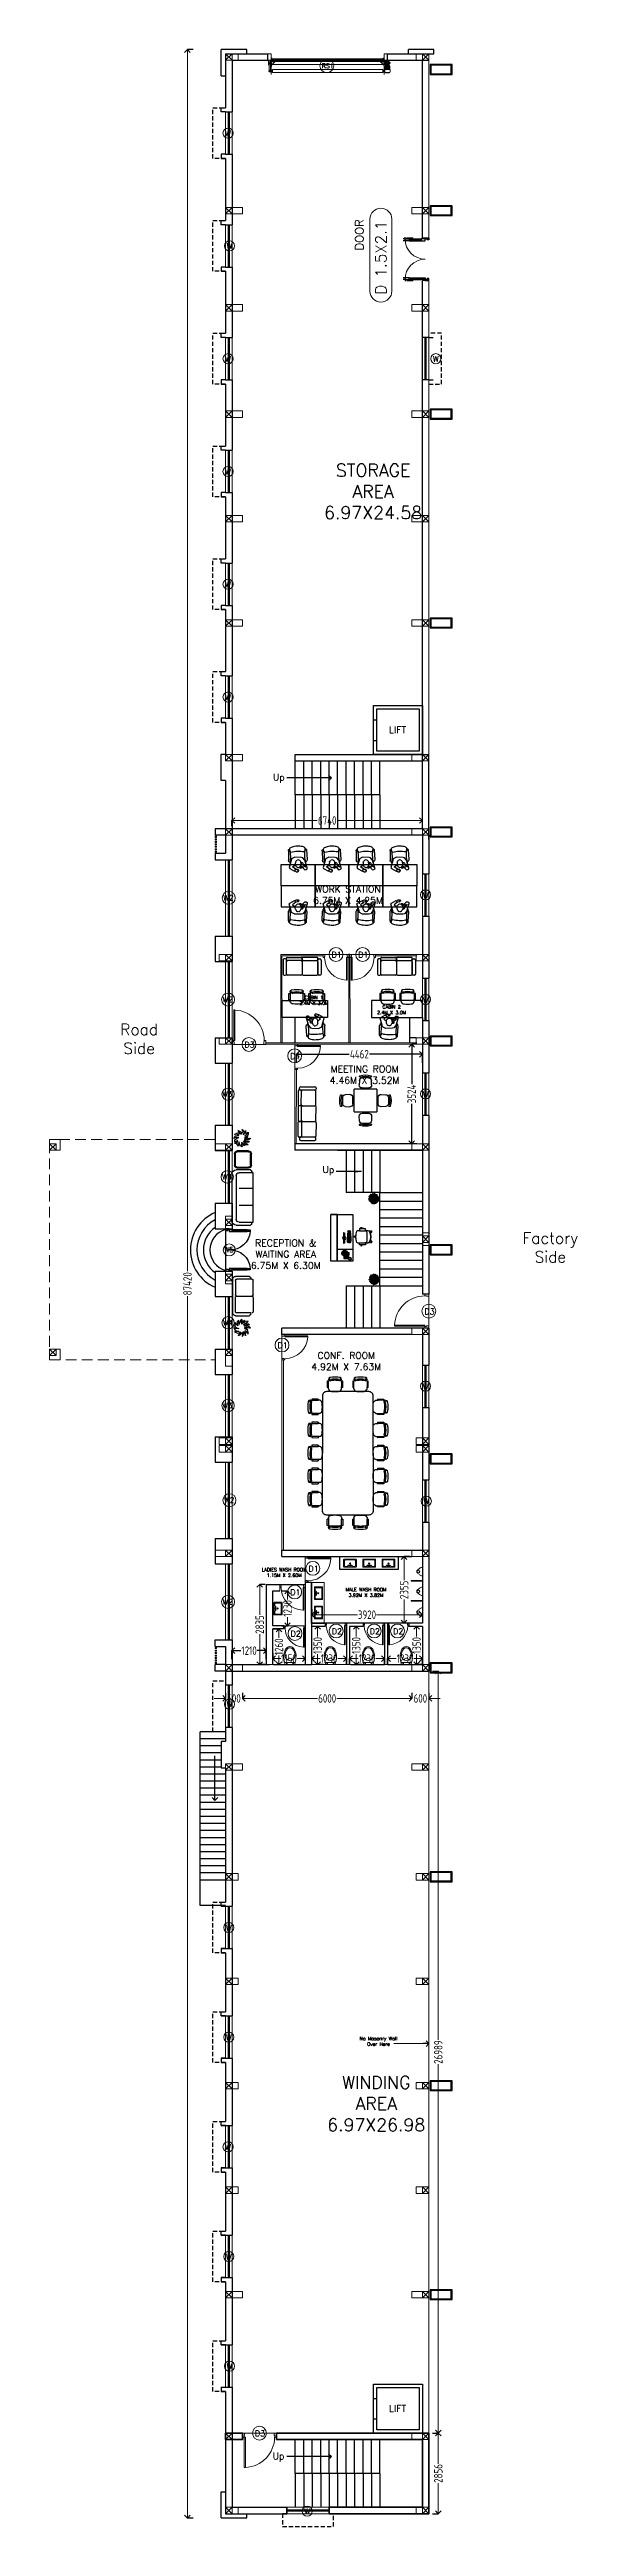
# Model space of a CAD drawing. Header units: inches. Extents: x -605 to 2991212, y -2872845 to 0.
# Drawn here: x 2442706 to 2461397, y -2799854 to -2712134 of the extents above; entities that cross this region are included whole.
import ezdxf

# ---------------------------------------------------------------- set-up
doc = ezdxf.new("R2010")
doc.units = ezdxf.units.IN
doc.header["$LTSCALE"] = 600
doc.header["$MEASUREMENT"] = 0
doc.linetypes.add('DASHED', pattern=[19.05, 12.7, -6.35])
doc.linetypes.add('DASHED2', pattern=[0.375, 0.25, -0.125])
for name, color, linetype in [('50 - FURNITURE', 47, 'Continuous'), ('A-Door', 150, 'Continuous'), ('A-Glaz', 92, 'Continuous'), ('BG&E - DIMENSIONS', 7, 'Continuous'), ('CAY', 94, 'Continuous'), ('M10-DOLAP', 33, 'Continuous'), ('M40-KOLTUKSUNGERI', 136, 'Continuous'), ('NET 01', 8, 'Continuous'), ('NOITHAT', 21, 'Continuous'), ('see level', 2, 'Continuous'), ('SnT-DIMENSION', 7, 'Continuous'), ('SnT-DIMS2', 7, 'Continuous'), ('SnT-ROAD', 25, 'Continuous')]:
    doc.layers.add(name, color=color, linetype=linetype)
for name, color, linetype, lineweight in [('DIM', 251, 'Continuous', 0), ('elevation wall', 7, 'Continuous', 13), ('FURNITURE', 23, 'Continuous', 9), ('L-shrub', 74, 'Continuous', 50), ('L-tree', 102, 'Continuous', 35), ('NETMANH', 44, 'Continuous', 0), ('object dash', 250, 'DASHED', 5), ('OBJET', 251, 'Continuous', 9), ('PV_COLUMN_LINE', 4, 'Continuous', 0), ('PV_MASONRY', 10, 'Continuous', 0), ('PV_STEEL LINE', 7, 'Continuous', 0), ('PV_TEXT_ROMAND', 1, 'Continuous', 0), ('PV_TEXT_ROMANS', 7, 'Continuous', 0), ('rRCC 2', 40, 'Continuous', 15), ('TEXT', 7, 'Continuous', 0), ('WALLS', 7, 'Continuous', 30)]:
    doc.layers.add(name, color=color, linetype=linetype, lineweight=lineweight)
doc.layers.add('window', color=7, linetype='Continuous', lineweight=15, true_color=0x735461)
doc.styles.add('DIM', font='geniso.shx', dxfattribs={"width": 0.85})
doc.styles.add('PV_ROMAND', font='romand.shx')
doc.styles.add('ROMAND', font='romand.shx')
doc.styles.add('ROMANS', font='arial.ttf')
doc.dimstyles.new('SnT', dxfattribs={"dimtxt": 2.5, "dimasz": 1, "dimexe": 1, "dimexo": 1, "dimgap": 1, "dimtad": 1, "dimdec": 0, "dimzin": 0, "dimdsep": 46, "dimtxsty": 'ROMANS', "dimblk": 'L1', "dimcen": 1, "dimclrd": 1, "dimclre": 1, "dimadec": 0, "dimazin": 0, "dimtfac": 1, "dimtdec": 0, "dimtmove": 0, "dimatfit": 3, "dimldrblk": 'LL1', "dimfxl": 1, "dimtolj": 1, "dimtzin": 0, "dimarcsym": 0})
doc.dimstyles.new('ST-100', dxfattribs={"dimscale": 100, "dimtxt": 2.5, "dimasz": 2, "dimexe": 0.18, "dimexo": 0.0625, "dimgap": 0.2, "dimtad": 0, "dimdec": 0, "dimzin": 0, "dimdsep": 46, "dimtxsty": 'DIM', "dimblk": 'OPEN90', "dimcen": 0.09, "dimclrd": 256, "dimclrt": 7, "dimadec": 0, "dimazin": 0, "dimtfac": 1, "dimtdec": 0, "dimtofl": 0, "dimtmove": 0, "dimatfit": 3, "dimldrblk": 'OPEN90', "dimfxl": 1, "dimtolj": 1, "dimtzin": 0, "dimlwd": -1, "dimarcsym": 0})

# ---------------------------------------------------------------- blocks, each defined once
blk = doc.blocks.new('A$C5900788F')
at = {"layer": 'A-Door'}
for points in [[(0, 0), (0, -0.04), (0.015, -0.04), (0.015, -0.05), (0.015, -0.1), (-0.035, -0.1), (-0.035, 0)], [(0, 0.59), (0, 0.51), (0.04, 0.51), (0.04, 0.59)], [(0, 0.08), (0, 0.51), (0.04, 0.51), (0.04, 0.08)], [(0, 0), (0, 0.08), (0.04, 0.08), (0.04, 0)], [(1.09, 0.59), (1.09, 0.51), (1.13, 0.51), (1.13, 0.59)], [(1.09, 0.08), (1.09, 0.51), (1.13, 0.51), (1.13, 0.08)], [(1.09, 0), (1.09, 0.08), (1.13, 0.08), (1.13, 0)], [(1.13, 0), (1.165, 0), (1.165, -0.1), (1.115, -0.1), (1.115, -0.05), (1.115, -0.04), (1.13, -0.04)]]:
    blk.add_lwpolyline(points, close=True, dxfattribs=at)
at = {"layer": 'A-Glaz'}
for points in [[(0.01, 0.08), (0.01, 0.51), (0.03, 0.51), (0.03, 0.08)], [(1.1, 0.08), (1.1, 0.51), (1.12, 0.51), (1.12, 0.08)]]:
    blk.add_lwpolyline(points, close=True, dxfattribs=at)
at = {"layer": 'NET 01'}
for centre, start, end in [((0.008, 0.033), 356.66366, 86.66366), ((1.122, 0.033), 93.33634, 183.33634)]:
    blk.add_arc(centre, 0.558, start, end, dxfattribs=at)
blk = doc.blocks.new('Archi.Space.tree5413')
at = {"layer": 'CAY'}
blk.add_lwpolyline([(145.52, 88.32), (145.72, 88.02), (146.16, 87.77), (145.77, 87.75), (145.4, 87.94), (145.2, 88.4), (145.24, 88.08), (145.38, 87.83), (145.12, 88.02), (145.06, 88.42), (144.96, 88.06), (145.08, 87.52), (145.05, 87.32), (144.76, 87.79), (144.74, 88.44), (144.56, 88.23), (144.49, 87.87), (144.5, 87.51), (144.38, 87.68), (144.36, 88.29), (144.54, 88.57), (144.14, 88.13), (144.04, 87.89), (143.9, 87.77), (143.93, 88.27), (144.25, 88.57), (143.92, 88.51), (143.74, 88.4), (143.89, 88.69), (144.4, 88.88), (143.97, 88.91), (143.56, 88.82), (143.73, 89.09), (144.08, 89.31), (144.44, 89.33), (144.02, 89.47), (143.69, 89.45), (144.09, 89.73), (144.7, 89.58), (144.42, 89.96), (144.1, 90.06), (144.77, 90.1), (145.04, 89.79), (145.18, 89.43), (145.21, 89.98), (145.01, 90.29), (145.5, 90.04), (145.64, 89.39), (145.7, 89.43), (145.78, 89.96), (145.76, 90.19), (146.01, 89.66), (145.89, 89.2), (145.77, 89.11), (146.33, 89.45), (146.42, 89.54), (146.24, 89.05), (145.81, 88.91), (146.26, 88.72), (146.6, 88.8), (146.24, 88.5), (145.69, 88.59), (146.14, 88.29), (146.45, 88.23), (145.8, 88.19)], dxfattribs=at)
blk = doc.blocks.new('_Open90')
at = {"color": 0, "linetype": 'ByBlock', "lineweight": -2}
for p, q in [((0, 0), (-1, 0)), ((-0.5, 0.5), (0, 0)), ((0, 0), (-0.5, -0.5))]:
    blk.add_line(p, q, dxfattribs=at)
blk = doc.blocks.new('*U1330')
at = {"color": 7, "linetype": 'Continuous', "lineweight": 15}
for p, q in [((684439, -227785), (684447, -227785)), ((684439, -227800), (684439, -227785)), ((684439, -227800), (684447, -227800)), ((684439, -227800), (684439, -227810)), ((684447, -227810), (684439, -227810)), ((684442, -227653), (684442, -227785)), ((684442, -227810), (684442, -227812)), ((684444, -227653), (684444, -227785)), ((684444, -227810), (684444, -227812)), ((684445, -227650), (684524, -227650)), ((684452, -227651), (684445, -227651)), ((684445, -227813), (684448, -227813)), ((684445, -227815), (684448, -227815)), ((684447, -227800), (684447, -227785)), ((684448, -227792), (684447, -227792)), ((684447, -227800), (684447, -227810)), ((684447, -227804), (684448, -227804)), ((684448, -227831), (684448, -227765)), ((684451, -227831), (684451, -227765)), ((684454, -227792), (684451, -227792)), ((684451, -227804), (684454, -227804)), ((684451, -227813), (684454, -227813)), ((684451, -227815), (684454, -227815)), ((684462, -227651), (684452, -227651)), ((684491, -227759), (684453, -227759)), ((684497, -227762), (684453, -227762)), ((684453, -227834), (684467, -227834)), ((684453, -227837), (684467, -227837)), ((684454, -227737), (684454, -227759)), ((684483, -227737), (684454, -227737)), ((684454, -227762), (684454, -227768)), ((684459, -227768), (684454, -227768)), ((684454, -227828), (684454, -227768)), ((684454, -227828), (684459, -227828)), ((684455, -228019), (684454, -228020)), ((684454, -228043), (684454, -228020)), ((684454, -228043), (684455, -228044)), ((684455, -227762), (684455, -227765)), ((684455, -227768), (684455, -227765)), ((684467, -228019), (684455, -228019)), ((684455, -228019), (684455, -228044)), ((684455, -228044), (684467, -228044)), ((684463, -227773), (684459, -227768)), ((684459, -227828), (684459, -227768)), ((684459, -227828), (684463, -227823)), ((684487, -227754), (684460, -227754)), ((684467, -227771), (684461, -227771)), ((684462, -227650), (684462, -227651)), ((684467, -227773), (684463, -227773)), ((684463, -227823), (684463, -227773)), ((684463, -227823), (684467, -227823)), ((684497, -227771), (684467, -227771)), ((684467, -227792), (684467, -227771)), ((684467, -228007), (684467, -227792)), ((684512, -228007), (684467, -228007)), ((684467, -228007), (684467, -228057)), ((684467, -228057), (684512, -228057)), ((684473, -227738), (684483, -227738)), ((684473, -227754), (684473, -227738)), ((684484, -227732), (684483, -227733)), ((684483, -227733), (684483, -227743)), ((684483, -227743), (684484, -227744)), ((684487, -227732), (684484, -227732)), ((684484, -227732), (684484, -227744)), ((684484, -227744), (684487, -227744)), ((684486, -227654), (684486, -227650)), ((684496, -227654), (684486, -227654)), ((684488, -227731), (684487, -227732)), ((684487, -227755), (684487, -227732)), ((684487, -227755), (684488, -227756)), ((684491, -227731), (684488, -227731)), ((684488, -227731), (684488, -227756)), ((684488, -227756), (684491, -227756)), ((684491, -227660), (684491, -227720)), ((684511, -227660), (684491, -227660)), ((684491, -227720), (684497, -227720)), ((684497, -227727), (684491, -227727)), ((684491, -227760), (684497, -227760)), ((684493, -227743), (684493, -227743)), ((684495, -227742), (684494, -227743)), ((684495, -227745), (684494, -227743)), ((684500, -227663), (684495, -227663)), ((684495, -227666), (684500, -227666)), ((684495, -227742), (684497, -227742)), ((684495, -227745), (684497, -227745)), ((684496, -227654), (684524, -227654)), ((684498, -227684), (684497, -227685)), ((684497, -227685), (684497, -227686)), ((684497, -227686), (684497, -227690)), ((684497, -227690), (684497, -227694)), ((684497, -227694), (684497, -227695)), ((684497, -227695), (684498, -227696)), ((684497, -227742), (684498, -227743)), ((684497, -227745), (684498, -227743)), ((684497, -227743), (684497, -227743)), ((684501, -227684), (684498, -227684)), ((684501, -227687), (684498, -227687)), ((684501, -227693), (684498, -227693)), ((684501, -227696), (684498, -227696)), ((684519, -227709), (684499, -227709)), ((684499, -227778), (684527, -227778)), ((684500, -228024), (684499, -228025)), ((684499, -228025), (684499, -228039)), ((684499, -228039), (684500, -228040)), ((684506, -227663), (684500, -227663)), ((684500, -227666), (684506, -227666)), ((684518, -228024), (684500, -228024)), ((684500, -228024), (684500, -228040)), ((684500, -228040), (684518, -228040)), ((684501, -227684), (684501, -227686)), ((684501, -227684), (684502, -227684)), ((684501, -227685), (684501, -227685)), ((684501, -227685), (684501, -227694)), ((684501, -227686), (684501, -227687)), ((684501, -227687), (684501, -227690)), ((684501, -227690), (684501, -227693)), ((684501, -227693), (684501, -227694)), ((684501, -227694), (684501, -227695)), ((684501, -227694), (684501, -227696)), ((684501, -227695), (684501, -227695)), ((684502, -227695), (684501, -227695)), ((684504, -227681), (684502, -227681)), ((684502, -227699), (684502, -227681)), ((684502, -227687), (684502, -227687)), ((684502, -227693), (684502, -227693)), ((684502, -227699), (684504, -227699)), ((684504, -227699), (684504, -227681)), ((684504, -227684), (684505, -227684)), ((684505, -227685), (684504, -227685)), ((684504, -227695), (684506, -227695)), ((684506, -227695), (684504, -227695)), ((684505, -227733), (684505, -227733)), ((684505, -227737), (684505, -227733)), ((684505, -227737), (684505, -227748)), ((684505, -227754), (684505, -227748)), ((684505, -227754), (684505, -227754)), ((684505, -227754), (684505, -227754)), ((684505, -227754), (684505, -227754)), ((684510, -227662), (684506, -227662)), ((684506, -227665), (684506, -227662)), ((684506, -227668), (684506, -227665)), ((684506, -227668), (684510, -227668)), ((684506, -227684), (684507, -227684)), ((684507, -227685), (684506, -227685)), ((684512, -227732), (684506, -227732)), ((684512, -227742), (684506, -227742)), ((684512, -227753), (684506, -227753)), ((684512, -227754), (684506, -227754)), ((684507, -227696), (684508, -227695)), ((684507, -227695), (684508, -227695)), ((684508, -227695), (684508, -227695)), ((684509, -227684), (684510, -227684)), ((684510, -227685), (684509, -227685)), ((684511, -227660), (684510, -227660)), ((684510, -227665), (684510, -227660)), ((684510, -227670), (684510, -227665)), ((684510, -227670), (684511, -227670)), ((684510, -227695), (684511, -227695)), ((684511, -227695), (684510, -227695)), ((684525, -227659), (684511, -227659)), ((684511, -227665), (684511, -227659)), ((684511, -227671), (684511, -227665)), ((684512, -227666), (684511, -227667)), ((684511, -227667), (684511, -227672)), ((684511, -227671), (684511, -227671)), ((684511, -227672), (684511, -227673)), ((684511, -227673), (684512, -227674)), ((684511, -227695), (684511, -227695)), ((684512, -227706), (684511, -227707)), ((684511, -227707), (684511, -227709)), ((684517, -227666), (684512, -227666)), ((684512, -227666), (684512, -227672)), ((684512, -227672), (684512, -227674)), ((684512, -227674), (684517, -227674)), ((684513, -227684), (684512, -227685)), ((684513, -227685), (684512, -227685)), ((684519, -227706), (684512, -227706)), ((684512, -227706), (684512, -227709)), ((684512, -227732), (684512, -227737)), ((684513, -227733), (684512, -227733)), ((684512, -227737), (684512, -227742)), ((684512, -227742), (684512, -227748)), ((684512, -227748), (684512, -227753)), ((684512, -227753), (684512, -227754)), ((684512, -227754), (684513, -227754)), ((684512, -227754), (684512, -227754)), ((684512, -227792), (684512, -227778)), ((684512, -228007), (684512, -227792)), ((684512, -227823), (684515, -227823)), ((684512, -227834), (684521, -227834)), ((684512, -227837), (684521, -227837)), ((684520, -227850), (684512, -227850)), ((684512, -227866), (684520, -227866)), ((684512, -228007), (684512, -228024)), ((684518, -228019), (684512, -228019)), ((684512, -228040), (684512, -228057)), ((684512, -228044), (684518, -228044)), ((684513, -227695), (684514, -227695)), ((684514, -227727), (684514, -227727)), ((684514, -227759), (684514, -227759)), ((684516, -227685), (684515, -227685)), ((684515, -227695), (684517, -227695)), ((684515, -227717), (684515, -227726)), ((684515, -227726), (684515, -227726)), ((684515, -227760), (684515, -227770)), ((684515, -227760), (684515, -227760)), ((684515, -227778), (684515, -227823)), ((684515, -227823), (684519, -227828)), ((684517, -227666), (684516, -227667)), ((684516, -227667), (684516, -227673)), ((684516, -227673), (684517, -227674)), ((684517, -227734), (684516, -227735)), ((684516, -227735), (684516, -227741)), ((684516, -227741), (684517, -227742)), ((684517, -227794), (684516, -227795)), ((684516, -227795), (684516, -227801)), ((684516, -227801), (684517, -227802)), ((684518, -227666), (684517, -227666)), ((684517, -227666), (684517, -227674)), ((684517, -227674), (684518, -227674)), ((684519, -227685), (684517, -227685)), ((684518, -227734), (684517, -227734)), ((684517, -227734), (684517, -227742)), ((684517, -227742), (684518, -227742)), ((684518, -227794), (684517, -227794)), ((684517, -227794), (684517, -227802)), ((684517, -227802), (684518, -227802)), ((684519, -227662), (684518, -227663)), ((684518, -227663), (684518, -227664)), ((684518, -227664), (684518, -227670)), ((684518, -227670), (684518, -227675)), ((684518, -227675), (684518, -227676)), ((684518, -227676), (684519, -227677)), ((684518, -227695), (684519, -227695)), ((684518, -227731), (684518, -227731)), ((684518, -227731), (684518, -227733)), ((684518, -227733), (684518, -227740)), ((684518, -227740), (684518, -227744)), ((684518, -227744), (684518, -227745)), ((684518, -227744), (684518, -227744)), ((684518, -227791), (684518, -227791)), ((684518, -227791), (684518, -227793)), ((684518, -227793), (684518, -227800)), ((684518, -227800), (684518, -227804)), ((684518, -227804), (684518, -227805)), ((684518, -227804), (684518, -227804)), ((684519, -228018), (684518, -228020)), ((684518, -228020), (684518, -228021)), ((684518, -228032), (684518, -228021)), ((684518, -228032), (684518, -228042)), ((684518, -228042), (684518, -228044)), ((684518, -228044), (684519, -228046)), ((684519, -227662), (684524, -227662)), ((684519, -227666), (684524, -227666)), ((684519, -227674), (684524, -227674)), ((684519, -227677), (684524, -227677)), ((684519, -227691), (684519, -227686)), ((684519, -227693), (684519, -227691)), ((684521, -227703), (684519, -227703)), ((684519, -227706), (684519, -227703)), ((684519, -227713), (684519, -227706)), ((684519, -227723), (684519, -227717)), ((684519, -227731), (684524, -227731)), ((684519, -227736), (684524, -227736)), ((684519, -227743), (684524, -227743)), ((684519, -227745), (684524, -227745)), ((684519, -227778), (684519, -227791)), ((684519, -227791), (684524, -227791)), ((684519, -227796), (684524, -227796)), ((684519, -227803), (684524, -227803)), ((684519, -227805), (684519, -227828)), ((684519, -227805), (684524, -227805)), ((684519, -227828), (684524, -227828)), ((684525, -228018), (684519, -228018)), ((684525, -228025), (684519, -228025)), ((684525, -228039), (684519, -228039)), ((684525, -228046), (684519, -228046)), ((684520, -227720), (684520, -227719)), ((684525, -227720), (684520, -227719)), ((684520, -227719), (684520, -227719)), ((684520, -227719), (684522, -227719)), ((684520, -227719), (684520, -227719)), ((684520, -227720), (684522, -227721)), ((684523, -227720), (684520, -227720)), ((684520, -227720), (684520, -227720)), ((684520, -227720), (684525, -227720)), ((684520, -227720), (684520, -227720)), ((684520, -227721), (684520, -227721)), ((684520, -227721), (684521, -227721)), ((684525, -227722), (684520, -227721)), ((684520, -227722), (684520, -227721)), ((684520, -227722), (684523, -227722)), ((684520, -227723), (684520, -227722)), ((684525, -227724), (684520, -227722)), ((684520, -227722), (684520, -227722)), ((684520, -227722), (684525, -227722)), ((684520, -227723), (684525, -227724)), ((684522, -227849), (684520, -227849)), ((684520, -227867), (684520, -227849)), ((684520, -227867), (684522, -227867)), ((684520, -227867), (684520, -227867)), ((684520, -227867), (684522, -227867)), ((684522, -227867), (684520, -227867)), ((684520, -227867), (684520, -227867)), ((684523, -227722), (684521, -227722)), ((684521, -227723), (684523, -227723)), ((684527, -227834), (684521, -227834)), ((684522, -227719), (684522, -227719)), ((684522, -227719), (684524, -227719)), ((684522, -227719), (684522, -227719)), ((684525, -227720), (684522, -227721)), ((684522, -227721), (684525, -227721)), ((684522, -227721), (684525, -227721)), ((684523, -227723), (684522, -227723)), ((684524, -227848), (684522, -227848)), ((684522, -227868), (684522, -227848)), ((684522, -227868), (684524, -227868)), ((684525, -227682), (684523, -227682)), ((684523, -227697), (684523, -227682)), ((684523, -227683), (684523, -227683)), ((684523, -227692), (684523, -227683)), ((684523, -227697), (684523, -227692)), ((684523, -227697), (684523, -227697)), ((684523, -227697), (684525, -227697)), ((684525, -227702), (684523, -227702)), ((684523, -227717), (684523, -227702)), ((684523, -227703), (684523, -227703)), ((684523, -227717), (684523, -227703)), ((684523, -227703), (684523, -227703)), ((684523, -227717), (684523, -227717)), ((684523, -227717), (684525, -227717)), ((684525, -227722), (684523, -227722)), ((684523, -227722), (684523, -227723)), ((684523, -227723), (684523, -227722)), ((684523, -227723), (684525, -227723)), ((684523, -227723), (684525, -227723)), ((684525, -227663), (684524, -227662)), ((684524, -227677), (684525, -227676)), ((684525, -227717), (684524, -227717)), ((684524, -227719), (684524, -227719)), ((684524, -227719), (684524, -227719)), ((684525, -227745), (684524, -227745)), ((684524, -227791), (684524, -227778)), ((684524, -227778), (684524, -227791)), ((684524, -227807), (684524, -227805)), ((684524, -227805), (684524, -227828)), ((684525, -227805), (684524, -227805)), ((684524, -227807), (684524, -227807)), ((684524, -227813), (684527, -227813)), ((684524, -227815), (684527, -227815)), ((684524, -227868), (684524, -227840)), ((684524, -227873), (684524, -227868)), ((684527, -227873), (684524, -227873)), ((684525, -227655), (684525, -227656)), ((684525, -227656), (684525, -227663)), ((684525, -227656), (684525, -227656)), ((684527, -227658), (684525, -227658)), ((684525, -227661), (684525, -227663)), ((684527, -227662), (684525, -227662)), ((684525, -227662), (684525, -227677)), ((684525, -227663), (684525, -227663)), ((684525, -227677), (684525, -227678)), ((684525, -227677), (684527, -227677)), ((684525, -227677), (684525, -227677)), ((684525, -227677), (684525, -227677)), ((684527, -227682), (684525, -227682)), ((684525, -227698), (684525, -227682)), ((684525, -227698), (684527, -227698)), ((684525, -227701), (684525, -227702)), ((684527, -227702), (684525, -227702)), ((684525, -227718), (684525, -227702)), ((684525, -227718), (684527, -227718)), ((684525, -227719), (684525, -227720)), ((684525, -227720), (684525, -227720)), ((684525, -227720), (684525, -227721)), ((684525, -227720), (684525, -227720)), ((684525, -227721), (684525, -227722)), ((684525, -227722), (684525, -227722)), ((684525, -227722), (684525, -227723)), ((684525, -227722), (684525, -227722)), ((684525, -227723), (684525, -227724)), ((684525, -227724), (684525, -227724)), ((684527, -227730), (684525, -227730)), ((684525, -227745), (684525, -227730)), ((684525, -227731), (684525, -227731)), ((684525, -227745), (684525, -227744)), ((684525, -227745), (684527, -227745)), ((684527, -227790), (684525, -227790)), ((684525, -227793), (684525, -227790)), ((684525, -227791), (684525, -227791)), ((684527, -227793), (684525, -227793)), ((684525, -227793), (684525, -227794)), ((684525, -227794), (684525, -227794)), ((684525, -227805), (684525, -227794)), ((684525, -227794), (684527, -227794)), ((684525, -227805), (684525, -227804)), ((684525, -227805), (684527, -227805)), ((684526, -228020), (684525, -228018)), ((684525, -228046), (684526, -228044)), ((684526, -227718), (684526, -227723)), ((684527, -227837), (684526, -227837)), ((684527, -228019), (684526, -228019)), ((684526, -228021), (684526, -228020)), ((684526, -228032), (684526, -228021)), ((684527, -228024), (684526, -228024)), ((684526, -228042), (684526, -228032)), ((684526, -228040), (684527, -228040)), ((684526, -228044), (684526, -228042)), ((684526, -228044), (684527, -228044)), ((684527, -227657), (684527, -228080)), ((684531, -227580), (684531, -227646)), ((684531, -227720), (684531, -227654)), ((684531, -227656), (684531, -227656)), ((684531, -227657), (684531, -228080)), ((684534, -227720), (684531, -227720)), ((684531, -227721), (684535, -227721)), ((684535, -227823), (684531, -227823)), ((684533, -227848), (684531, -227848)), ((684531, -227868), (684533, -227868)), ((684558, -227997), (684531, -227997)), ((684531, -228067), (684558, -228067)), ((684532, -228058), (684532, -228052)), ((684533, -227850), (684533, -227845)), ((684533, -227845), (684542, -227845)), ((684533, -227846), (684533, -227846)), ((684533, -227870), (684533, -227846)), ((684533, -227855), (684533, -227850)), ((684533, -227855), (684542, -227855)), ((684533, -227862), (684533, -227855)), ((684533, -227868), (684533, -227862)), ((684533, -227868), (684542, -227868)), ((684533, -227870), (684533, -227868)), ((684533, -227870), (684533, -227870)), ((684533, -227871), (684533, -227870)), ((684533, -227871), (684542, -227871)), ((684538, -228052), (684533, -228051)), ((684533, -228052), (684533, -228051)), ((684534, -228052), (684533, -228052)), ((684533, -228052), (684538, -228053)), ((684533, -228052), (684533, -228052)), ((684534, -228053), (684533, -228053)), ((684538, -228053), (684533, -228053)), ((684533, -228053), (684533, -228053)), ((684533, -228053), (684534, -228053)), ((684533, -228053), (684533, -228053)), ((684533, -228054), (684533, -228053)), ((684535, -228054), (684533, -228054)), ((684533, -228054), (684538, -228054)), ((684533, -228055), (684535, -228054)), ((684536, -228054), (684533, -228054)), ((684533, -228054), (684533, -228054)), ((684533, -228055), (684533, -228054)), ((684538, -228056), (684533, -228055)), ((684533, -228055), (684533, -228055)), ((684533, -228056), (684533, -228055)), ((684533, -228056), (684538, -228056)), ((684535, -228056), (684533, -228056)), ((684533, -228056), (684533, -228056)), ((684533, -228057), (684533, -228056)), ((684533, -228057), (684533, -228056)), ((684571, -227576), (684534, -227576)), ((684571, -227579), (684534, -227579)), ((684534, -227580), (684534, -227646)), ((684571, -227647), (684534, -227647)), ((684534, -227650), (684571, -227650)), ((684571, -227653), (684534, -227653)), ((684534, -227720), (684534, -227654)), ((684534, -227655), (684534, -227656)), ((684534, -227655), (684535, -227655)), ((684534, -227655), (684534, -227655)), ((684536, -227669), (684534, -227669)), ((684534, -227720), (684534, -227721)), ((684534, -227720), (684534, -227720)), ((684534, -228053), (684534, -228052)), ((684538, -228054), (684534, -228053)), ((684538, -227721), (684535, -227721)), ((684535, -227823), (684541, -227823)), ((684536, -228053), (684535, -228052)), ((684535, -228052), (684535, -228053)), ((684535, -228053), (684536, -228053)), ((684535, -228053), (684535, -228053)), ((684535, -228055), (684538, -228055)), ((684537, -228056), (684535, -228056)), ((684535, -228056), (684535, -228056)), ((684535, -228057), (684535, -228056)), ((684536, -227653), (684536, -227687)), ((688526, -227653), (684536, -227653)), ((684536, -227687), (684536, -227693)), ((684559, -227693), (684536, -227693)), ((684538, -228054), (684536, -228055)), ((684538, -228055), (684536, -228055)), ((684537, -228057), (684537, -228056)), ((684559, -227700), (684538, -227721)), ((684538, -228052), (684538, -228053)), ((684538, -228053), (684538, -228053)), ((684538, -228054), (684538, -228054)), ((684538, -228054), (684538, -228054)), ((684538, -228055), (684538, -228056)), ((684538, -228055), (684538, -228055)), ((684538, -228056), (684538, -228056)), ((684538, -228056), (684538, -228057)), ((684539, -228052), (684539, -228058)), ((684541, -227823), (684661, -227703)), ((684543, -227846), (684542, -227846)), ((684542, -227870), (684543, -227870)), ((684543, -227850), (684543, -227846)), ((684543, -227862), (684543, -227850)), ((684543, -227862), (684543, -227870)), ((684543, -227870), (684543, -227870)), ((684543, -228015), (684543, -228005)), ((684543, -228015), (684543, -228015)), ((684543, -228016), (684543, -228016)), ((684543, -228048), (684543, -228048)), ((684543, -228049), (684543, -228049)), ((684543, -228059), (684543, -228049)), ((684545, -228020), (684544, -228020)), ((684544, -228044), (684545, -228044)), ((684545, -228021), (684545, -228018)), ((684545, -228018), (684553, -228018)), ((684545, -228024), (684545, -228021)), ((684545, -228031), (684545, -228024)), ((684545, -228024), (684553, -228024)), ((684545, -228038), (684545, -228031)), ((684545, -228038), (684553, -228038)), ((684545, -228042), (684545, -228038)), ((684545, -228046), (684545, -228042)), ((684545, -228046), (684553, -228046)), ((684546, -227756), (684551, -227756)), ((684548, -227753), (684550, -227753)), ((684554, -228020), (684553, -228019)), ((684553, -228045), (684554, -228044)), ((684553, -228046), (684553, -228045)), ((684554, -228021), (684554, -228020)), ((684554, -228031), (684554, -228021)), ((684554, -228042), (684554, -228031)), ((684554, -228044), (684554, -228042)), ((684559, -227698), (684559, -227693)), ((684559, -227693), (684661, -227693)), ((684559, -227698), (684559, -227700)), ((684560, -228030), (684559, -228032)), ((684560, -228033), (684559, -228032)), ((684566, -228015), (684560, -228015)), ((684562, -228030), (684560, -228030)), ((684560, -228032), (684560, -228032)), ((684562, -228033), (684560, -228033)), ((684560, -228049), (684566, -228049)), ((684562, -228030), (684563, -228032)), ((684562, -228033), (684563, -228032)), ((684564, -228032), (684564, -228032)), ((684576, -228019), (684566, -228019)), ((684566, -228044), (684576, -228044)), ((684569, -227794), (684574, -227794)), ((684570, -227794), (684574, -227794)), ((684571, -227576), (684571, -227579)), ((684571, -227650), (684571, -227647)), ((684571, -227650), (684571, -227653)), ((684573, -227791), (684574, -227791)), ((684574, -227790), (684576, -227790)), ((684574, -227791), (684574, -227790)), ((684574, -227791), (684574, -227791)), ((684574, -227793), (684574, -227791)), ((684574, -227793), (684574, -227793)), ((684574, -227794), (684574, -227793)), ((684574, -227794), (684574, -227794)), ((684574, -227794), (684574, -227794)), ((684574, -227794), (684574, -227794)), ((684576, -227787), (684576, -227794)), ((684576, -227788), (684576, -227790)), ((684576, -227790), (684576, -227794)), ((684576, -227794), (684582, -227794)), ((684576, -228020), (684576, -228019)), ((684577, -228020), (684576, -228020)), ((684576, -228044), (684576, -228020)), ((684576, -228044), (684577, -228044)), ((688484, -227981), (684578, -227981)), ((684578, -227981), (684578, -228048)), ((684578, -228048), (684578, -228083)), ((684582, -227782), (684582, -227794)), ((684582, -227791), (684583, -227791)), ((684583, -227781), (684583, -227794)), ((684583, -227794), (688479, -227794)), ((684661, -227693), (684661, -227698)), ((688401, -227693), (684661, -227693)), ((684661, -227703), (684661, -227698)), ((688401, -227693), (688503, -227693)), ((688401, -227698), (688401, -227693)), ((688401, -227698), (688401, -227703)), ((688401, -227703), (688521, -227823)), ((688479, -227781), (688479, -227794)), ((688479, -227791), (688480, -227791)), ((688480, -227794), (688480, -227782)), ((688480, -227794), (688485, -227794)), ((688484, -227981), (688484, -228048)), ((688485, -228020), (688484, -228020)), ((688484, -228044), (688485, -228044)), ((688484, -228048), (688484, -228083)), ((688485, -227794), (688485, -227787)), ((688485, -227794), (688486, -227790)), ((688495, -228019), (688485, -228019)), ((688485, -228044), (688485, -228019)), ((688485, -228044), (688495, -228044)), ((688486, -227790), (688486, -227788)), ((688486, -227790), (688487, -227790)), ((688488, -227790), (688488, -227790)), ((688488, -227790), (688488, -227790)), ((688488, -227790), (688488, -227790)), ((688488, -227790), (688488, -227792)), ((688488, -227793), (688488, -227792)), ((688488, -227793), (688488, -227794)), ((688488, -227794), (688491, -227794)), ((688488, -227794), (688492, -227794)), ((688488, -227794), (688488, -227794)), ((688488, -227794), (688488, -227794)), ((688488, -227794), (688488, -227794)), ((688488, -227794), (688488, -227794)), ((688491, -227576), (688491, -227579)), ((688491, -227576), (688527, -227576)), ((688491, -227579), (688527, -227579)), ((688491, -227650), (688491, -227647)), ((688491, -227647), (688527, -227647)), ((688491, -227650), (688491, -227653)), ((688527, -227650), (688491, -227650)), ((688491, -227653), (688527, -227653)), ((688501, -228015), (688495, -228015)), ((688495, -228049), (688501, -228049)), ((688499, -228046), (688498, -228046)), ((688499, -228047), (688498, -228046)), ((688499, -228046), (688501, -228046)), ((688499, -228046), (688499, -228047)), ((688499, -228047), (688501, -228047)), ((688501, -228046), (688502, -228047)), ((688501, -228046), (688501, -228047)), ((688501, -228047), (688502, -228047)), ((688503, -227693), (688503, -227698)), ((688526, -227693), (688503, -227693)), ((688503, -227700), (688503, -227698)), ((688524, -227721), (688503, -227700)), ((688531, -227997), (688503, -227997)), ((688503, -228067), (688531, -228067)), ((688508, -228018), (688507, -228020)), ((688507, -228020), (688507, -228021)), ((688507, -228032), (688507, -228021)), ((688507, -228032), (688507, -228042)), ((688507, -228042), (688507, -228044)), ((688507, -228044), (688508, -228046)), ((688516, -228018), (688508, -228018)), ((688516, -228025), (688508, -228025)), ((688516, -228039), (688508, -228039)), ((688516, -228046), (688508, -228046)), ((688510, -227756), (688515, -227756)), ((688512, -227753), (688514, -227753)), ((688516, -228018), (688516, -228021)), ((688517, -228020), (688516, -228020)), ((688516, -228021), (688516, -228025)), ((688516, -228025), (688516, -228032)), ((688516, -228032), (688516, -228039)), ((688516, -228039), (688516, -228042)), ((688516, -228042), (688516, -228046)), ((688516, -228044), (688517, -228044)), ((688518, -228016), (688518, -228016)), ((688519, -228005), (688519, -228015)), ((688519, -228015), (688519, -228015)), ((688519, -228049), (688519, -228059)), ((688521, -227823), (688526, -227823)), ((688523, -228058), (688523, -228052)), ((688524, -228052), (688523, -228052)), ((688523, -228053), (688523, -228052)), ((688523, -228052), (688524, -228052)), ((688523, -228052), (688523, -228052)), ((688526, -228053), (688523, -228053)), ((688523, -228054), (688523, -228054)), ((688526, -227721), (688524, -227721)), ((688525, -228053), (688524, -228052)), ((688524, -228052), (688524, -228053)), ((688524, -228052), (688524, -228052)), ((688524, -228053), (688525, -228053)), ((688524, -228055), (688525, -228055)), ((688525, -228056), (688524, -228055)), ((688524, -228055), (688524, -228055)), ((688525, -228053), (688525, -228052)), ((688525, -228055), (688525, -228054)), ((688525, -228055), (688525, -228055)), ((688525, -228055), (688525, -228055)), ((688525, -228055), (688525, -228055)), ((688525, -228055), (688525, -228055)), ((688525, -228055), (688525, -228055)), ((688525, -228056), (688525, -228055)), ((688528, -228056), (688525, -228056)), ((688526, -227653), (688526, -227687)), ((688526, -227669), (688528, -227669)), ((688526, -227687), (688526, -227693)), ((688526, -227721), (688531, -227721)), ((688531, -227823), (688526, -227823)), ((688526, -228053), (688526, -228053)), ((688526, -228053), (688526, -228053)), ((688526, -228056), (688528, -228056)), ((688528, -227656), (688527, -227656)), ((688527, -227656), (688528, -227656)), ((688527, -227687), (688527, -227687)), ((688527, -227694), (688527, -227694)), ((688527, -228054), (688527, -228053)), ((688527, -228053), (688527, -228053)), ((688528, -227580), (688528, -227646)), ((688528, -227720), (688528, -227654)), ((688528, -227720), (688528, -227721)), ((688528, -227720), (688528, -227720)), ((688528, -227720), (688531, -227720)), ((688528, -228053), (688528, -228053)), ((688528, -228054), (688528, -228053)), ((688528, -228054), (688528, -228053)), ((688528, -228055), (688528, -228054)), ((688528, -228054), (688528, -228054)), ((688528, -228054), (688528, -228055)), ((688529, -228056), (688528, -228056)), ((688528, -228056), (688528, -228056)), ((688528, -228056), (688529, -228056)), ((688529, -228057), (688528, -228056)), ((688528, -228053), (688528, -228053)), ((688529, -228056), (688529, -228057)), ((688529, -228056), (688529, -228056)), ((688530, -228052), (688530, -228058)), ((688531, -227580), (688531, -227646)), ((688531, -227720), (688531, -227654)), ((688531, -227656), (688531, -227656)), ((688531, -228080), (688531, -227657)), ((688535, -228080), (688535, -227657)), ((688535, -227660), (688536, -227660)), ((688536, -227662), (688535, -227662)), ((688536, -227674), (688535, -227674)), ((688535, -227675), (688536, -227675)), ((688535, -227677), (688536, -227677)), ((688536, -227682), (688535, -227682)), ((688535, -227698), (688536, -227698)), ((688536, -227702), (688535, -227702)), ((688535, -227718), (688536, -227718)), ((688544, -227734), (688535, -227734)), ((688535, -227742), (688544, -227742)), ((688535, -227778), (688562, -227778)), ((688538, -227794), (688535, -227794)), ((688535, -227802), (688538, -227802)), ((688536, -228018), (688535, -228020)), ((688535, -228019), (688535, -228019)), ((688535, -228020), (688535, -228021)), ((688535, -228021), (688535, -228032)), ((688535, -228024), (688535, -228024)), ((688535, -228032), (688535, -228042)), ((688535, -228040), (688535, -228040)), ((688535, -228042), (688535, -228044)), ((688535, -228044), (688535, -228044)), ((688535, -228044), (688536, -228046)), ((688537, -227656), (688536, -227655)), ((688536, -227662), (688536, -227660)), ((688536, -227662), (688536, -227661)), ((688537, -227662), (688536, -227663)), ((688536, -227674), (688536, -227662)), ((688536, -227663), (688536, -227663)), ((688536, -227674), (688536, -227675)), ((688536, -227677), (688536, -227675)), ((688536, -227676), (688537, -227677)), ((688536, -227677), (688536, -227677)), ((688536, -227678), (688536, -227678)), ((688538, -227682), (688536, -227682)), ((688536, -227682), (688536, -227698)), ((688536, -227682), (688536, -227682)), ((688536, -227683), (688536, -227683)), ((688538, -227683), (688536, -227683)), ((688536, -227683), (688538, -227683)), ((688536, -227697), (688538, -227697)), ((688536, -227702), (688536, -227701)), ((688538, -227702), (688536, -227702)), ((688536, -227702), (688536, -227703)), ((688536, -227703), (688536, -227718)), ((688538, -227703), (688536, -227703)), ((688536, -227704), (688538, -227704)), ((688536, -227717), (688538, -227717)), ((688537, -227717), (688536, -227717)), ((688536, -227723), (688536, -227718)), ((688536, -227719), (688537, -227719)), ((688537, -227719), (688536, -227719)), ((688536, -227719), (688537, -227719)), ((688536, -227719), (688536, -227719)), ((688536, -228018), (688542, -228018)), ((688536, -228025), (688542, -228025)), ((688536, -228039), (688542, -228039)), ((688536, -228046), (688542, -228046)), ((688537, -227650), (688576, -227650)), ((688537, -227654), (688566, -227654)), ((688537, -227656), (688537, -227657)), ((688537, -227657), (688537, -227662)), ((688542, -227659), (688537, -227659)), ((688542, -227662), (688537, -227662)), ((688542, -227666), (688537, -227666)), ((688542, -227674), (688537, -227674)), ((688542, -227677), (688537, -227677)), ((688537, -227719), (688537, -227720)), ((688537, -227719), (688537, -227719)), ((688539, -227720), (688537, -227719)), ((688537, -227721), (688537, -227720)), ((688537, -227721), (688537, -227721)), ((688537, -227721), (688537, -227721)), ((688537, -227721), (688537, -227722)), ((688537, -227721), (688537, -227722)), ((688537, -227722), (688537, -227722)), ((688537, -227722), (688537, -227723)), ((688537, -227794), (688537, -227792)), ((688537, -227805), (688537, -227802)), ((688537, -227809), (688537, -227805)), ((688538, -227682), (688538, -227683)), ((688538, -227683), (688538, -227683)), ((688538, -227683), (688538, -227695)), ((688538, -227683), (688538, -227697)), ((688538, -227683), (688538, -227683)), ((688538, -227695), (688538, -227697)), ((688538, -227697), (688538, -227697)), ((688538, -227697), (688538, -227697)), ((688538, -227702), (688538, -227703)), ((688538, -227703), (688538, -227703)), ((688538, -227703), (688542, -227703)), ((688538, -227703), (688538, -227717)), ((688538, -227704), (688538, -227703)), ((688538, -227704), (688538, -227704)), ((688538, -227704), (688538, -227717)), ((688538, -227717), (688538, -227717)), ((688538, -227719), (688540, -227720)), ((688538, -227722), (688538, -227722)), ((688538, -227722), (688538, -227722)), ((688538, -227794), (688538, -227792)), ((688538, -227805), (688538, -227802)), ((688539, -227722), (688539, -227722)), ((688539, -227722), (688542, -227722)), ((688539, -227722), (688539, -227723)), ((688540, -227719), (688540, -227720)), ((688540, -227720), (688540, -227720)), ((688540, -227721), (688540, -227720)), ((688541, -227720), (688540, -227720)), ((688540, -227720), (688540, -227720)), ((688540, -227720), (688541, -227720)), ((688540, -227720), (688540, -227720)), ((688540, -227720), (688540, -227720)), ((688540, -227721), (688540, -227721)), ((688541, -227722), (688540, -227722)), ((688540, -227723), (688541, -227723)), ((688540, -227723), (688540, -227723)), ((688540, -227804), (688540, -227805)), ((688540, -227809), (688540, -227805)), ((688541, -227684), (688541, -227685)), ((688541, -227685), (688541, -227685)), ((688541, -227695), (688542, -227695)), ((688541, -227705), (688542, -227705)), ((688541, -227720), (688541, -227720)), ((688541, -227723), (688541, -227722)), ((688541, -227723), (688542, -227724)), ((688541, -227723), (688541, -227723)), ((688542, -227723), (688541, -227723)), ((688542, -227656), (688542, -227676)), ((688582, -227656), (688542, -227656)), ((688542, -227676), (688542, -227681)), ((688582, -227676), (688542, -227676)), ((688582, -227681), (688542, -227681)), ((688542, -227686), (688542, -227692)), ((688547, -227687), (688542, -227687)), ((688542, -227692), (688542, -227693)), ((688542, -227693), (688547, -227693)), ((688543, -227703), (688542, -227703)), ((688549, -227706), (688542, -227706)), ((688542, -227706), (688542, -227713)), ((688562, -227709), (688542, -227709)), ((688542, -227721), (688542, -227721)), ((688542, -227722), (688542, -227723)), ((688542, -227723), (688542, -227724)), ((688543, -228020), (688542, -228018)), ((688542, -228046), (688543, -228044)), ((688544, -227685), (688543, -227685)), ((688543, -227695), (688545, -227695)), ((688543, -227703), (688543, -227704)), ((688543, -227704), (688543, -227706)), ((688543, -227717), (688543, -227723)), ((688544, -228019), (688543, -228019)), ((688543, -228021), (688543, -228020)), ((688543, -228032), (688543, -228021)), ((688551, -228024), (688543, -228024)), ((688543, -228042), (688543, -228032)), ((688543, -228040), (688551, -228040)), ((688543, -228044), (688543, -228042)), ((688543, -228044), (688544, -228044)), ((688545, -227735), (688544, -227734)), ((688544, -227741), (688544, -227734)), ((688544, -227742), (688545, -227741)), ((688544, -227742), (688544, -227741)), ((688545, -228020), (688544, -228019)), ((688544, -228024), (688544, -228019)), ((688544, -228044), (688544, -228040)), ((688544, -228044), (688545, -228043)), ((688547, -227685), (688545, -227685)), ((688545, -227741), (688545, -227735)), ((688545, -227741), (688545, -227741)), ((688545, -228020), (688545, -228024)), ((688545, -228040), (688545, -228043)), ((688546, -227695), (688547, -227695)), ((688548, -227688), (688547, -227687)), ((688547, -227691), (688547, -227687)), ((688547, -227696), (688547, -227691)), ((688547, -227691), (688562, -227691)), ((688562, -227696), (688547, -227696)), ((688547, -227726), (688547, -227717)), ((688547, -227759), (688547, -227759)), ((688547, -227760), (688547, -227760)), ((688547, -227770), (688547, -227760)), ((688549, -227685), (688548, -227685)), ((688548, -227685), (688549, -227685)), ((688548, -227688), (688548, -227691)), ((688549, -227733), (688548, -227733)), ((688548, -227754), (688549, -227754)), ((688550, -227707), (688549, -227706)), ((688549, -227709), (688549, -227706)), ((688549, -227734), (688549, -227731)), ((688549, -227731), (688556, -227731)), ((688549, -227737), (688549, -227734)), ((688549, -227743), (688549, -227737)), ((688549, -227737), (688556, -227737)), ((688549, -227749), (688549, -227743)), ((688549, -227749), (688556, -227749)), ((688549, -227752), (688549, -227749)), ((688549, -227755), (688549, -227752)), ((688549, -227755), (688556, -227755)), ((688550, -227709), (688550, -227707)), ((688551, -227684), (688552, -227684)), ((688552, -227685), (688551, -227685)), ((688557, -228024), (688551, -228024)), ((688552, -228025), (688551, -228024)), ((688551, -228032), (688551, -228024)), ((688551, -228040), (688551, -228032)), ((688551, -228040), (688552, -228039)), ((688551, -228040), (688557, -228040)), ((688552, -228032), (688552, -228025)), ((688552, -228039), (688552, -228032)), ((688554, -227686), (688554, -227682)), ((688554, -227686), (688558, -227686)), ((688554, -227691), (688554, -227687)), ((688557, -227733), (688556, -227731)), ((688556, -227755), (688557, -227754)), ((688556, -227755), (688556, -227755)), ((688557, -227696), (688557, -227705)), ((688557, -227705), (688558, -227706)), ((688557, -227705), (688566, -227705)), ((688557, -227734), (688557, -227733)), ((688557, -227734), (688557, -227743)), ((688557, -227752), (688557, -227743)), ((688557, -227754), (688557, -227752)), ((688557, -227980), (688557, -228061)), ((688741, -227980), (688557, -227980)), ((688566, -227686), (688558, -227686)), ((688565, -227706), (688558, -227706)), ((688560, -227863), (688560, -227873)), ((688565, -227873), (688560, -227873)), ((688560, -227873), (688560, -227873)), ((688563, -227877), (688561, -227885)), ((688561, -227885), (688563, -227877)), ((688561, -227885), (688561, -227980)), ((688561, -227885), (688561, -227885)), ((688561, -227885), (688561, -227885)), ((688561, -227980), (688561, -227885)), ((688562, -227686), (688562, -227682)), ((688562, -227691), (688562, -227687)), ((688562, -227691), (688562, -227696)), ((688586, -227691), (688562, -227691)), ((688586, -227696), (688562, -227696)), ((688562, -227875), (688562, -227881)), ((688564, -227877), (688562, -227885)), ((688562, -227885), (688564, -227877)), ((688562, -227885), (688562, -227980)), ((688562, -227885), (688562, -227885)), ((688562, -227885), (688562, -227885)), ((688562, -227980), (688562, -227885)), ((688564, -227728), (688563, -227729)), ((688564, -227730), (688563, -227729)), ((688564, -227720), (688571, -227720)), ((688570, -227727), (688564, -227727)), ((688566, -227728), (688564, -227728)), ((688564, -227730), (688564, -227728)), ((688566, -227730), (688564, -227730)), ((688564, -227760), (688570, -227760)), ((688564, -227875), (688574, -227875)), ((688564, -227876), (688565, -227876)), ((688565, -227706), (688566, -227705)), ((688565, -227862), (688579, -227862)), ((688578, -227873), (688565, -227873)), ((688565, -227876), (688565, -227876)), ((688565, -227876), (688568, -227876)), ((688567, -227877), (688565, -227885)), ((688565, -227885), (688567, -227877)), ((688565, -227885), (688565, -227885)), ((688565, -227885), (688565, -227885)), ((688565, -227885), (688565, -227980)), ((688565, -227980), (688565, -227885)), ((688576, -227654), (688566, -227654)), ((688570, -227686), (688566, -227686)), ((688566, -227705), (688566, -227696)), ((688566, -227728), (688567, -227729)), ((688566, -227729), (688566, -227728)), ((688566, -227730), (688567, -227729)), ((688568, -227876), (688572, -227876)), ((688569, -227885), (688571, -227877)), ((688569, -227885), (688569, -227885)), ((688569, -227980), (688569, -227885)), ((688570, -227686), (688570, -227682)), ((688570, -227691), (688570, -227687)), ((688570, -227727), (688570, -227760)), ((688587, -227730), (688570, -227730)), ((688587, -227731), (688570, -227731)), ((688570, -227756), (688587, -227756)), ((688572, -227877), (688570, -227885)), ((688570, -227885), (688570, -227885)), ((688570, -227885), (688570, -227980)), ((688571, -227691), (688571, -227681)), ((688571, -227720), (688571, -227696)), ((688573, -227767), (688573, -227767)), ((688577, -227767), (688573, -227767)), ((688573, -227767), (688573, -227770)), ((688577, -227767), (688573, -227767)), ((688573, -227770), (688573, -227777)), ((688577, -227774), (688573, -227774)), ((688573, -227780), (688573, -227777)), ((688573, -227780), (688573, -227780)), ((688577, -227780), (688573, -227780)), ((688573, -227876), (688578, -227876)), ((688574, -227874), (688574, -227875)), ((688574, -227874), (688649, -227874)), ((688574, -227875), (688574, -227876)), ((688575, -227885), (688577, -227877)), ((688575, -227980), (688575, -227885)), ((688576, -227650), (688576, -227654)), ((688580, -227706), (688576, -227706)), ((688576, -227707), (688576, -227707)), ((688576, -227707), (688576, -227709)), ((688576, -227709), (688576, -227715)), ((688580, -227711), (688576, -227711)), ((688576, -227715), (688576, -227720)), ((688580, -227718), (688576, -227718)), ((688576, -227720), (688576, -227720)), ((688576, -227720), (688576, -227720)), ((688580, -227721), (688576, -227721)), ((688576, -227767), (688576, -227766)), ((688578, -227766), (688576, -227766)), ((688576, -227766), (688576, -227767)), ((688576, -227767), (688576, -227767)), ((688576, -227780), (688576, -227780)), ((688578, -227781), (688576, -227781)), ((688576, -227885), (688576, -227980)), ((688578, -227767), (688577, -227767)), ((688577, -227767), (688577, -227770)), ((688577, -227767), (688577, -227767)), ((688577, -227767), (688577, -227767)), ((688577, -227770), (688577, -227774)), ((688577, -227774), (688577, -227777)), ((688577, -227777), (688577, -227780)), ((688577, -227780), (688578, -227780)), ((688577, -227873), (688577, -227874)), ((688580, -227766), (688578, -227766)), ((688578, -227781), (688578, -227766)), ((688578, -227781), (688580, -227781)), ((688578, -227781), (688580, -227781)), ((688580, -227781), (688578, -227781)), ((688578, -227781), (688578, -227781)), ((688578, -227781), (688578, -227781)), ((688578, -227863), (688578, -227873)), ((688579, -227825), (688579, -227836)), ((688649, -227825), (688579, -227825)), ((688580, -227836), (688579, -227837)), ((688579, -227836), (688649, -227836)), ((688579, -227837), (688579, -227862)), ((688579, -227837), (688719, -227837)), ((688580, -227706), (688580, -227709)), ((688581, -227707), (688580, -227707)), ((688580, -227709), (688580, -227711)), ((688580, -227711), (688580, -227715)), ((688580, -227715), (688580, -227718)), ((688580, -227718), (688580, -227720)), ((688580, -227720), (688581, -227720)), ((688580, -227720), (688580, -227721)), ((688584, -227763), (688580, -227763)), ((688580, -227763), (688580, -227784)), ((688580, -227784), (688584, -227784)), ((688580, -227876), (688593, -227876)), ((688583, -227706), (688581, -227706)), ((688581, -227721), (688581, -227706)), ((688581, -227706), (688583, -227706)), ((688581, -227706), (688581, -227706)), ((688581, -227721), (688583, -227721)), ((688582, -227676), (688582, -227656)), ((688582, -227681), (688582, -227676)), ((688587, -227703), (688583, -227703)), ((688583, -227703), (688583, -227724)), ((688583, -227724), (688587, -227724)), ((688587, -227763), (688584, -227763)), ((688584, -227763), (688584, -227769)), ((688584, -227769), (688584, -227771)), ((688584, -227771), (688584, -227783)), ((688584, -227771), (688584, -227783)), ((688584, -227782), (688584, -227784)), ((688584, -227783), (688584, -227784)), ((688584, -227784), (688584, -227784)), ((688586, -227771), (688586, -227771)), ((688587, -227691), (688592, -227691)), ((688587, -227691), (688587, -227691)), ((688587, -227724), (688587, -227697)), ((688587, -227724), (688592, -227724)), ((688587, -227749), (688587, -227724)), ((688592, -227749), (688587, -227749)), ((688587, -227791), (688587, -227749)), ((688586, -227784), (688587, -227783)), ((688587, -227801), (688587, -227791)), ((688592, -227801), (688587, -227801)), ((688591, -227653), (688591, -227651)), ((688591, -227651), (688601, -227651)), ((688601, -227653), (688591, -227653)), ((688592, -227697), (688592, -227691)), ((688608, -227693), (688592, -227693)), ((688592, -227724), (688592, -227697)), ((688609, -227705), (688592, -227705)), ((688596, -227705), (688592, -227705)), ((688600, -227721), (688592, -227721)), ((688592, -227724), (688592, -227749)), ((688609, -227735), (688592, -227735)), ((688592, -227791), (688592, -227749)), ((688592, -227751), (688609, -227751)), ((688600, -227766), (688592, -227766)), ((688592, -227781), (688609, -227781)), ((688596, -227782), (688592, -227782)), ((688592, -227791), (688592, -227801)), ((688592, -227794), (688608, -227794)), ((688593, -227877), (688593, -227876)), ((688593, -227877), (688599, -227877)), ((688593, -227877), (688596, -227881)), ((688595, -227705), (688600, -227696)), ((688595, -227730), (688600, -227721)), ((688595, -227733), (688600, -227724)), ((688595, -227733), (688595, -227730)), ((688609, -227733), (688595, -227733)), ((688595, -227753), (688600, -227763)), ((688595, -227753), (688609, -227753)), ((688595, -227757), (688595, -227753)), ((688595, -227757), (688600, -227766)), ((688595, -227781), (688600, -227791)), ((688596, -227705), (688600, -227697)), ((688596, -227781), (688600, -227789)), ((688597, -227882), (688599, -227882)), ((688599, -227885), (688599, -227877)), ((688599, -227980), (688599, -227885)), ((688600, -227696), (688608, -227695)), ((688608, -227696), (688600, -227697)), ((688600, -227697), (688600, -227696)), ((688600, -227721), (688608, -227719)), ((688600, -227724), (688600, -227721)), ((688608, -227722), (688600, -227724)), ((688600, -227763), (688608, -227764)), ((688600, -227766), (688600, -227763)), ((688608, -227767), (688600, -227766)), ((688600, -227789), (688608, -227791)), ((688600, -227791), (688600, -227789)), ((688608, -227792), (688600, -227791)), ((688600, -227824), (688600, -227825)), ((688600, -227824), (688601, -227824)), ((688601, -227651), (688608, -227651)), ((688601, -227653), (688608, -227653)), ((688602, -227817), (688601, -227817)), ((688601, -227821), (688601, -227817)), ((688602, -227821), (688601, -227821)), ((688601, -227822), (688601, -227824)), ((688601, -227822), (688601, -227822)), ((688601, -227822), (688601, -227824)), ((688602, -227822), (688601, -227822)), ((688601, -227824), (688616, -227824)), ((688601, -227877), (688610, -227877)), ((688601, -227877), (688601, -227885)), ((688601, -227885), (688601, -227980)), ((688602, -227817), (688608, -227817)), ((688602, -227817), (688602, -227817)), ((688602, -227821), (688602, -227822)), ((688604, -227821), (688602, -227821)), ((688602, -227822), (688616, -227822)), ((688602, -227824), (688602, -227822)), ((688603, -227882), (688610, -227882)), ((688604, -227814), (688604, -227817)), ((688612, -227814), (688604, -227814)), ((688604, -227821), (688604, -227817)), ((688608, -227821), (688604, -227821)), ((688608, -227684), (688608, -227686)), ((688608, -227684), (688609, -227684)), ((688609, -227686), (688608, -227686)), ((688608, -227686), (688608, -227696)), ((688608, -227710), (688608, -227712)), ((688608, -227710), (688609, -227710)), ((688609, -227712), (688608, -227712)), ((688608, -227712), (688608, -227722)), ((688608, -227764), (688608, -227775)), ((688608, -227775), (688609, -227775)), ((688608, -227775), (688608, -227777)), ((688609, -227777), (688608, -227777)), ((688608, -227791), (688608, -227801)), ((688608, -227801), (688609, -227801)), ((688608, -227801), (688608, -227803)), ((688609, -227803), (688608, -227803)), ((688614, -227817), (688608, -227817)), ((688611, -227821), (688608, -227821)), ((688609, -227654), (688609, -227674)), ((688609, -227812), (688609, -227674)), ((688609, -227674), (688614, -227674)), ((688614, -227812), (688609, -227812)), ((688610, -227885), (688610, -227877)), ((688610, -227980), (688610, -227885)), ((688611, -227654), (688611, -227674)), ((688611, -227821), (688611, -227817)), ((688614, -227821), (688611, -227821)), ((688612, -227814), (688612, -227817)), ((688621, -227814), (688612, -227814)), ((688612, -227877), (688612, -227885)), ((688612, -227877), (688621, -227877)), ((688612, -227885), (688612, -227980)), ((688613, -227882), (688620, -227882)), ((688614, -227743), (688614, -227674)), ((688614, -227675), (688615, -227675)), ((688614, -227790), (688614, -227743)), ((688614, -227790), (688614, -227814)), ((688614, -227790), (688615, -227790)), ((688615, -227817), (688614, -227817)), ((688616, -227821), (688614, -227821)), ((688615, -227686), (688615, -227671)), ((688618, -227671), (688615, -227671)), ((688615, -227686), (688618, -227686)), ((688615, -227700), (688615, -227686)), ((688615, -227700), (688618, -227703)), ((688618, -227782), (688615, -227785)), ((688615, -227814), (688615, -227785)), ((688615, -227817), (688615, -227817)), ((688616, -227817), (688615, -227817)), ((688615, -227822), (688615, -227821)), ((688616, -227821), (688616, -227817)), ((688616, -227824), (688616, -227822)), ((688616, -227822), (688624, -227822)), ((688616, -227825), (688616, -227824)), ((688618, -227686), (688618, -227671)), ((688680, -227671), (688618, -227671)), ((688618, -227686), (688618, -227701)), ((688680, -227701), (688618, -227701)), ((688618, -227701), (688618, -227703)), ((688628, -227703), (688618, -227703)), ((688618, -227782), (688618, -227787)), ((688618, -227782), (688680, -227782)), ((688618, -227787), (688680, -227787)), ((688618, -227787), (688618, -227801)), ((688618, -227801), (688624, -227801)), ((688619, -227720), (688619, -227703)), ((688619, -227720), (688623, -227720)), ((688619, -227782), (688619, -227720)), ((688621, -227822), (688621, -227814)), ((688621, -227885), (688621, -227877)), ((688621, -227980), (688621, -227885)), ((688621, -227885), (688621, -227885)), ((688623, -227720), (688623, -227703)), ((688623, -227877), (688623, -227885)), ((688623, -227877), (688632, -227877)), ((688623, -227885), (688623, -227980)), ((688623, -227885), (688623, -227885)), ((688624, -227804), (688624, -227801)), ((688624, -227801), (688674, -227801)), ((688624, -227822), (688624, -227804)), ((688674, -227804), (688624, -227804)), ((688627, -227822), (688624, -227822)), ((688624, -227882), (688631, -227882)), ((688627, -227750), (688627, -227782)), ((688628, -227750), (688627, -227750)), ((688672, -227822), (688627, -227822)), ((688628, -227703), (688670, -227703)), ((688628, -227703), (688628, -227750)), ((688628, -227750), (688670, -227750)), ((688632, -227876), (688634, -227876)), ((688632, -227885), (688632, -227877)), ((688632, -227980), (688632, -227885)), ((688632, -227885), (688632, -227885)), ((688634, -227877), (688634, -227885)), ((688634, -227877), (688643, -227877)), ((688634, -227885), (688634, -227980)), ((688634, -227885), (688634, -227885)), ((688635, -227882), (688642, -227882)), ((688637, -227863), (688637, -227873)), ((688638, -227873), (688637, -227873)), ((688638, -227862), (688639, -227862)), ((688642, -227873), (688638, -227873)), ((688656, -227873), (688642, -227873)), ((688643, -227876), (688645, -227876)), ((688643, -227885), (688643, -227877)), ((688643, -227980), (688643, -227885)), ((688643, -227885), (688643, -227885)), ((688645, -227889), (688645, -227875)), ((688645, -227877), (688645, -227885)), ((688645, -227877), (688645, -227877)), ((688645, -227885), (688645, -227980)), ((688645, -227885), (688645, -227885)), ((688645, -227904), (688645, -227890)), ((688645, -227904), (688645, -227905)), ((688645, -227904), (688645, -227904)), ((688647, -227875), (688651, -227875)), ((688651, -227905), (688647, -227905)), ((688719, -227825), (688649, -227825)), ((688649, -227836), (688719, -227836)), ((688649, -227874), (688724, -227874)), ((688653, -227875), (688653, -227889)), ((688654, -227877), (688653, -227877)), ((688653, -227890), (688653, -227904)), ((688653, -227905), (688653, -227904)), ((688654, -227876), (688656, -227876)), ((688654, -227885), (688654, -227877)), ((688654, -227980), (688654, -227885)), ((688654, -227885), (688654, -227885)), ((688660, -227873), (688656, -227873)), ((688656, -227877), (688656, -227885)), ((688656, -227877), (688664, -227877)), ((688656, -227882), (688663, -227882)), ((688656, -227885), (688656, -227980)), ((688656, -227885), (688656, -227885)), ((688659, -227862), (688661, -227862)), ((688662, -227873), (688660, -227873)), ((688662, -227863), (688662, -227873)), ((688664, -227885), (688664, -227877)), ((688664, -227980), (688664, -227885)), ((688664, -227885), (688664, -227885)), ((688666, -227877), (688666, -227885)), ((688666, -227877), (688675, -227877)), ((688666, -227885), (688666, -227980)), ((688666, -227885), (688666, -227885)), ((688667, -227882), (688674, -227882)), ((688680, -227703), (688670, -227703)), ((688670, -227703), (688670, -227750)), ((688670, -227750), (688671, -227750)), ((688671, -227782), (688671, -227750)), ((688672, -227725), (688678, -227725)), ((688672, -227775), (688672, -227725)), ((688672, -227748), (688672, -227747)), ((688672, -227747), (688673, -227747)), ((688673, -227748), (688672, -227748)), ((688672, -227753), (688672, -227749)), ((688672, -227749), (688673, -227749)), ((688672, -227753), (688673, -227753)), ((688676, -227756), (688672, -227754)), ((688672, -227754), (688672, -227754)), ((688672, -227754), (688673, -227754)), ((688672, -227754), (688673, -227754)), ((688672, -227758), (688676, -227756)), ((688672, -227758), (688672, -227758)), ((688672, -227758), (688673, -227758)), ((688672, -227758), (688673, -227758)), ((688672, -227760), (688673, -227760)), ((688672, -227761), (688672, -227760)), ((688672, -227760), (688673, -227760)), ((688672, -227763), (688672, -227761)), ((688672, -227761), (688673, -227761)), ((688672, -227763), (688673, -227763)), ((688672, -227766), (688676, -227764)), ((688672, -227767), (688672, -227766)), ((688673, -227766), (688672, -227766)), ((688676, -227769), (688672, -227767)), ((688672, -227767), (688673, -227767)), ((688672, -227771), (688672, -227770)), ((688672, -227770), (688673, -227770)), ((688676, -227772), (688672, -227771)), ((688672, -227771), (688673, -227771)), ((688672, -227774), (688676, -227772)), ((688672, -227774), (688672, -227774)), ((688672, -227774), (688673, -227774)), ((688672, -227774), (688673, -227774)), ((688678, -227775), (688672, -227775)), ((688672, -227822), (688674, -227822)), ((688673, -227727), (688673, -227727)), ((688674, -227728), (688673, -227727)), ((688673, -227727), (688674, -227727)), ((688674, -227727), (688673, -227727)), ((688673, -227729), (688674, -227728)), ((688673, -227730), (688673, -227729)), ((688673, -227729), (688674, -227729)), ((688673, -227730), (688674, -227730)), ((688673, -227733), (688673, -227733)), ((688674, -227733), (688673, -227733)), ((688673, -227733), (688674, -227733)), ((688673, -227735), (688676, -227734)), ((688673, -227736), (688673, -227735)), ((688674, -227735), (688673, -227735)), ((688676, -227737), (688673, -227736)), ((688673, -227736), (688674, -227736)), ((688673, -227741), (688673, -227738)), ((688674, -227738), (688673, -227738)), ((688673, -227742), (688673, -227741)), ((688673, -227741), (688674, -227741)), ((688673, -227741), (688674, -227741)), ((688673, -227742), (688674, -227742)), ((688673, -227748), (688673, -227747)), ((688673, -227747), (688676, -227747)), ((688677, -227748), (688673, -227748)), ((688673, -227753), (688673, -227749)), ((688673, -227749), (688673, -227749)), ((688673, -227749), (688673, -227752)), ((688673, -227752), (688674, -227752)), ((688677, -227753), (688673, -227753)), ((688673, -227754), (688673, -227754)), ((688676, -227756), (688673, -227754)), ((688673, -227754), (688677, -227756)), ((688677, -227756), (688673, -227758)), ((688673, -227758), (688676, -227756)), ((688673, -227758), (688673, -227758)), ((688673, -227759), (688673, -227759)), ((688673, -227760), (688673, -227759)), ((688673, -227760), (688673, -227759)), ((688673, -227759), (688674, -227759)), ((688673, -227759), (688673, -227759)), ((688673, -227759), (688674, -227759)), ((688673, -227761), (688673, -227760)), ((688673, -227760), (688673, -227760)), ((688673, -227760), (688674, -227760)), ((688673, -227760), (688673, -227760)), ((688673, -227761), (688673, -227760)), ((688673, -227760), (688673, -227760)), ((688673, -227763), (688673, -227761)), ((688673, -227763), (688673, -227761)), ((688677, -227763), (688673, -227763)), ((688674, -227763), (688673, -227763)), ((688673, -227766), (688677, -227764)), ((688673, -227767), (688673, -227766)), ((688673, -227767), (688675, -227766)), ((688677, -227769), (688673, -227767)), ((688675, -227768), (688673, -227767)), ((688673, -227771), (688673, -227770)), ((688673, -227770), (688677, -227772)), ((688676, -227772), (688673, -227771)), ((688673, -227774), (688676, -227772)), ((688677, -227773), (688673, -227774)), ((688673, -227774), (688673, -227774)), ((688674, -227727), (688674, -227727)), ((688675, -227728), (688674, -227727)), ((688674, -227727), (688675, -227728)), ((688675, -227728), (688674, -227730)), ((688674, -227729), (688675, -227728)), ((688674, -227728), (688675, -227728)), ((688674, -227730), (688674, -227729)), ((688674, -227733), (688676, -227733)), ((688677, -227733), (688674, -227733)), ((688674, -227733), (688674, -227733)), ((688674, -227735), (688677, -227734)), ((688674, -227736), (688674, -227735)), ((688674, -227735), (688676, -227735)), ((688676, -227736), (688674, -227735)), ((688677, -227737), (688674, -227736)), ((688674, -227741), (688674, -227738)), ((688674, -227738), (688674, -227739)), ((688674, -227738), (688674, -227738)), ((688674, -227739), (688677, -227739)), ((688677, -227739), (688674, -227739)), ((688674, -227739), (688674, -227741)), ((688674, -227741), (688674, -227741)), ((688674, -227742), (688674, -227741)), ((688674, -227741), (688677, -227741)), ((688677, -227742), (688674, -227742)), ((688674, -227752), (688674, -227749)), ((688674, -227752), (688674, -227749)), ((688674, -227749), (688675, -227749)), ((688674, -227749), (688674, -227749)), ((688674, -227759), (688674, -227759)), ((688674, -227759), (688674, -227759)), ((688674, -227759), (688675, -227760)), ((688674, -227760), (688674, -227760)), ((688674, -227760), (688674, -227760)), ((688674, -227760), (688674, -227760)), ((688674, -227760), (688674, -227761)), ((688674, -227760), (688674, -227760)), ((688674, -227760), (688674, -227760)), ((688674, -227760), (688674, -227761)), ((688674, -227760), (688674, -227760)), ((688674, -227760), (688674, -227760)), ((688674, -227761), (688674, -227763)), ((688674, -227761), (688674, -227763)), ((688674, -227761), (688674, -227761)), ((688674, -227801), (688674, -227804)), ((688680, -227801), (688674, -227801)), ((688674, -227804), (688674, -227822)), ((688674, -227822), (688682, -227822)), ((688675, -227720), (688675, -227703)), ((688675, -227720), (688679, -227720)), ((688675, -227728), (688677, -227728)), ((688677, -227728), (688675, -227728)), ((688675, -227735), (688675, -227736)), ((688675, -227749), (688675, -227752)), ((688675, -227752), (688676, -227752)), ((688675, -227760), (688676, -227759)), ((688675, -227760), (688677, -227759)), ((688675, -227760), (688675, -227760)), ((688677, -227760), (688675, -227761)), ((688675, -227761), (688675, -227763)), ((688675, -227763), (688677, -227763)), ((688675, -227766), (688675, -227768)), ((688675, -227766), (688675, -227767)), ((688675, -227885), (688675, -227877)), ((688675, -227980), (688675, -227885)), ((688675, -227885), (688675, -227885)), ((688676, -227733), (688676, -227730)), ((688676, -227733), (688676, -227730)), ((688676, -227730), (688677, -227730)), ((688676, -227730), (688676, -227730)), ((688677, -227734), (688676, -227735)), ((688676, -227734), (688677, -227734)), ((688676, -227735), (688676, -227736)), ((688676, -227735), (688676, -227736)), ((688676, -227736), (688677, -227737)), ((688676, -227737), (688677, -227737)), ((688676, -227747), (688676, -227744)), ((688676, -227747), (688676, -227744)), ((688676, -227744), (688677, -227744)), ((688676, -227744), (688676, -227744)), ((688676, -227752), (688676, -227749)), ((688676, -227752), (688676, -227749)), ((688676, -227749), (688677, -227749)), ((688676, -227749), (688676, -227749)), ((688676, -227756), (688676, -227756)), ((688676, -227759), (688677, -227759)), ((688676, -227764), (688677, -227764)), ((688677, -227765), (688676, -227766)), ((688676, -227766), (688676, -227768)), ((688676, -227768), (688677, -227768)), ((688676, -227769), (688677, -227769)), ((688676, -227772), (688676, -227772)), ((688677, -227775), (688677, -227725)), ((688677, -227728), (688677, -227728)), ((688677, -227730), (688677, -227733)), ((688677, -227734), (688677, -227734)), ((688677, -227737), (688677, -227737)), ((688677, -227739), (688677, -227739)), ((688677, -227741), (688677, -227742)), ((688677, -227744), (688677, -227748)), ((688677, -227749), (688677, -227753)), ((688677, -227756), (688677, -227756)), ((688677, -227759), (688677, -227760)), ((688677, -227763), (688677, -227763)), ((688677, -227764), (688677, -227765)), ((688677, -227768), (688677, -227769)), ((688677, -227772), (688677, -227773)), ((688677, -227822), (688677, -227814)), ((688686, -227814), (688677, -227814)), ((688677, -227877), (688677, -227885)), ((688677, -227877), (688686, -227877)), ((688677, -227885), (688677, -227980)), ((688677, -227885), (688677, -227885)), ((688678, -227725), (688678, -227775)), ((688678, -227882), (688685, -227882)), ((688679, -227720), (688679, -227703)), ((688679, -227782), (688679, -227720)), ((688680, -227671), (688680, -227686)), ((688683, -227671), (688680, -227671)), ((688680, -227686), (688683, -227686)), ((688680, -227686), (688680, -227701)), ((688683, -227700), (688680, -227703)), ((688680, -227703), (688680, -227701)), ((688680, -227782), (688680, -227787)), ((688680, -227782), (688683, -227785)), ((688680, -227787), (688680, -227801)), ((688682, -227822), (688682, -227824)), ((688682, -227822), (688692, -227822)), ((688682, -227824), (688682, -227825)), ((688682, -227824), (688693, -227824)), ((688683, -227686), (688683, -227671)), ((688683, -227675), (688684, -227675)), ((688683, -227700), (688683, -227686)), ((688683, -227814), (688683, -227785)), ((688684, -227790), (688683, -227790)), ((688683, -227796), (688684, -227796)), ((688683, -227797), (688684, -227797)), ((688683, -227798), (688684, -227798)), ((688683, -227799), (688684, -227799)), ((688683, -227800), (688684, -227800)), ((688683, -227800), (688684, -227800)), ((688683, -227800), (688684, -227800)), ((688684, -227800), (688683, -227800)), ((688683, -227801), (688684, -227801)), ((688683, -227802), (688684, -227802)), ((688683, -227802), (688684, -227802)), ((688683, -227802), (688684, -227802)), ((688683, -227803), (688684, -227803)), ((688683, -227804), (688684, -227804)), ((688683, -227804), (688684, -227804)), ((688683, -227805), (688684, -227805)), ((688683, -227821), (688683, -227817)), ((688686, -227817), (688683, -227817)), ((688683, -227821), (688683, -227822)), ((688686, -227821), (688683, -227821)), ((688684, -227674), (688690, -227674)), ((688684, -227674), (688684, -227743)), ((688684, -227743), (688684, -227790)), ((688684, -227793), (688684, -227790)), ((688684, -227793), (688684, -227809)), ((688684, -227795), (688684, -227795)), ((688684, -227796), (688684, -227795)), ((688684, -227795), (688684, -227795)), ((688684, -227795), (688684, -227795)), ((688684, -227795), (688684, -227795)), ((688684, -227795), (688684, -227795)), ((688684, -227795), (688684, -227795)), ((688684, -227797), (688684, -227796)), ((688684, -227796), (688684, -227796)), ((688684, -227796), (688684, -227796)), ((688684, -227798), (688684, -227797)), ((688684, -227799), (688684, -227798)), ((688684, -227800), (688684, -227799)), ((688684, -227800), (688684, -227800)), ((688684, -227800), (688684, -227800)), ((688684, -227800), (688684, -227800)), ((688684, -227802), (688684, -227801)), ((688684, -227803), (688684, -227802)), ((688684, -227802), (688684, -227802)), ((688684, -227802), (688684, -227802)), ((688684, -227804), (688684, -227803)), ((688684, -227805), (688684, -227804)), ((688684, -227804), (688684, -227804)), ((688684, -227806), (688684, -227805)), ((688684, -227806), (688684, -227806)), ((688684, -227806), (688684, -227806)), ((688684, -227806), (688684, -227806)), ((688684, -227807), (688684, -227806)), ((688684, -227807), (688684, -227807)), ((688684, -227807), (688684, -227807)), ((688684, -227807), (688684, -227807)), ((688684, -227814), (688684, -227809)), ((688690, -227812), (688684, -227812)), ((688686, -227817), (688686, -227814)), ((688694, -227814), (688686, -227814)), ((688692, -227817), (688686, -227817)), ((688689, -227821), (688686, -227821)), ((688686, -227885), (688686, -227877)), ((688686, -227980), (688686, -227885)), ((688686, -227885), (688686, -227885)), ((688688, -227877), (688688, -227885)), ((688688, -227877), (688697, -227877)), ((688688, -227885), (688688, -227980)), ((688688, -227885), (688688, -227885)), ((688689, -227821), (688689, -227817)), ((688692, -227821), (688689, -227821)), ((688689, -227882), (688695, -227882)), ((688690, -227674), (688690, -227812)), ((688690, -227684), (688691, -227684)), ((688691, -227686), (688690, -227686)), ((688707, -227705), (688690, -227705)), ((688690, -227710), (688691, -227710)), ((688691, -227712), (688690, -227712)), ((688703, -227733), (688690, -227733)), ((688707, -227735), (688690, -227735)), ((688690, -227751), (688707, -227751)), ((688690, -227753), (688703, -227753)), ((688690, -227775), (688691, -227775)), ((688691, -227777), (688690, -227777)), ((688690, -227781), (688707, -227781)), ((688690, -227801), (688691, -227801)), ((688691, -227803), (688690, -227803)), ((688691, -227686), (688691, -227684)), ((688691, -227696), (688691, -227686)), ((688707, -227693), (688691, -227693)), ((688691, -227695), (688698, -227696)), ((688698, -227697), (688691, -227696)), ((688691, -227712), (688691, -227710)), ((688691, -227722), (688691, -227712)), ((688691, -227719), (688698, -227721)), ((688698, -227724), (688691, -227722)), ((688691, -227764), (688698, -227763)), ((688691, -227775), (688691, -227764)), ((688698, -227766), (688691, -227767)), ((688691, -227777), (688691, -227775)), ((688691, -227791), (688698, -227789)), ((688691, -227801), (688691, -227791)), ((688698, -227791), (688691, -227792)), ((688691, -227794), (688707, -227794)), ((688691, -227803), (688691, -227801)), ((688692, -227817), (688696, -227817)), ((688696, -227821), (688692, -227821)), ((688693, -227822), (688692, -227822)), ((688692, -227822), (688692, -227824)), ((688693, -227822), (688697, -227822)), ((688693, -227824), (688693, -227822)), ((688693, -227822), (688693, -227822)), ((688693, -227824), (688698, -227824)), ((688694, -227814), (688694, -227817)), ((688696, -227821), (688696, -227817)), ((688696, -227822), (688696, -227821)), ((688697, -227821), (688696, -227821)), ((688696, -227821), (688696, -227821)), ((688697, -227817), (688697, -227817)), ((688697, -227821), (688697, -227817)), ((688697, -227821), (688697, -227817)), ((688697, -227821), (688697, -227821)), ((688697, -227824), (688697, -227822)), ((688697, -227885), (688697, -227877)), ((688697, -227980), (688697, -227885)), ((688698, -227696), (688698, -227697)), ((688703, -227705), (688698, -227696)), ((688702, -227705), (688698, -227697)), ((688698, -227721), (688698, -227724)), ((688703, -227730), (688698, -227721)), ((688698, -227721), (688707, -227721)), ((688703, -227733), (688698, -227724)), ((688703, -227753), (688698, -227763)), ((688703, -227757), (688698, -227766)), ((688698, -227763), (688698, -227766)), ((688698, -227766), (688707, -227766)), ((688702, -227781), (688698, -227789)), ((688703, -227781), (688698, -227791)), ((688698, -227789), (688698, -227791)), ((688698, -227825), (688698, -227824)), ((688699, -227877), (688705, -227877)), ((688699, -227877), (688699, -227885)), ((688699, -227882), (688701, -227882)), ((688699, -227885), (688699, -227980)), ((688702, -227881), (688705, -227877)), ((688703, -227705), (688707, -227705)), ((688703, -227730), (688703, -227733)), ((688703, -227753), (688703, -227757)), ((688703, -227782), (688707, -227782)), ((688705, -227876), (688705, -227877)), ((688705, -227876), (688718, -227876)), ((688707, -227698), (688707, -227693)), ((688707, -227698), (688712, -227698)), ((688707, -227723), (688707, -227698)), ((688707, -227723), (688707, -227736)), ((688707, -227751), (688707, -227736)), ((688707, -227751), (688707, -227763)), ((688707, -227788), (688707, -227763)), ((688712, -227788), (688707, -227788)), ((688707, -227794), (688707, -227788)), ((688712, -227698), (688712, -227723)), ((688719, -227707), (688712, -227707)), ((688712, -227720), (688719, -227720)), ((688712, -227721), (688737, -227721)), ((688712, -227723), (688712, -227763)), ((688712, -227764), (688712, -227723)), ((688712, -227764), (688712, -227788)), ((688737, -227765), (688712, -227766)), ((688719, -227767), (688712, -227767)), ((688712, -227780), (688719, -227780)), ((688719, -227837), (688718, -227836)), ((688719, -227836), (688719, -227825)), ((688719, -227862), (688719, -227837)), ((688719, -227862), (688733, -227862)), ((688720, -227708), (688720, -227716)), ((688720, -227716), (688720, -227719)), ((688720, -227768), (688720, -227779)), ((688720, -227873), (688720, -227863)), ((688733, -227873), (688720, -227873)), ((688720, -227876), (688725, -227876)), ((688722, -227885), (688720, -227877)), ((688721, -227874), (688721, -227873)), ((688721, -227877), (688723, -227885)), ((688722, -227980), (688722, -227885)), ((688723, -227885), (688723, -227980)), ((688724, -227875), (688724, -227874)), ((688724, -227876), (688724, -227875)), ((688724, -227875), (688735, -227875)), ((688726, -227876), (688730, -227876)), ((688728, -227885), (688726, -227877)), ((688727, -227877), (688729, -227885)), ((688728, -227980), (688728, -227885)), ((688729, -227885), (688729, -227980)), ((688730, -227876), (688730, -227876)), ((688731, -227876), (688733, -227876)), ((688733, -227885), (688731, -227877)), ((688731, -227877), (688734, -227885)), ((688738, -227873), (688733, -227873)), ((688733, -227876), (688733, -227876)), ((688733, -227876), (688734, -227876)), ((688733, -227885), (688733, -227885)), ((688733, -227980), (688733, -227885)), ((688736, -227885), (688734, -227877)), ((688734, -227877), (688736, -227885)), ((688734, -227885), (688734, -227885)), ((688734, -227885), (688734, -227980)), ((688737, -227885), (688735, -227877)), ((688735, -227877), (688737, -227885)), ((688736, -227885), (688736, -227885)), ((688736, -227980), (688736, -227885)), ((688736, -227885), (688736, -227885)), ((688736, -227885), (688736, -227980)), ((688737, -227875), (688737, -227881)), ((688737, -227885), (688737, -227885)), ((688737, -227980), (688737, -227885)), ((688737, -227885), (688737, -227885)), ((688737, -227885), (688737, -227980)), ((688738, -227873), (688738, -227863)), ((688738, -227873), (688738, -227873)), ((688740, -227724), (688740, -227763)), ((688741, -228061), (688741, -227980)), ((684527, -228080), (684531, -228080)), ((684527, -228150), (684527, -228080)), ((684531, -228150), (684527, -228150)), ((684531, -228080), (684531, -228150)), ((684578, -228083), (688484, -228083)), ((688531, -228080), (688535, -228080)), ((688531, -228150), (688531, -228080)), ((688535, -228150), (688531, -228150)), ((688535, -228080), (688535, -228150)), ((688583, -228087), (688715, -228087)), ((688587, -228091), (688712, -228091))]:
    blk.add_line(p, q, dxfattribs=at)
at = {"color": 7, "linetype": 'Continuous', "lineweight": 15, "flags": 128}
for points in [[(684512, -227685), (684512, -227685), (684513, -227685)], [(684519, -227717), (684519, -227717), (684519, -227716), (684520, -227716), (684521, -227716), (684521, -227716)], [(684523, -227717), (684523, -227717), (684522, -227717), (684521, -227717), (684520, -227717), (684519, -227717), (684519, -227718), (684519, -227718)], [(684526, -227723), (684525, -227724), (684525, -227724), (684524, -227724), (684524, -227725), (684523, -227725), (684522, -227725), (684521, -227725), (684520, -227724), (684519, -227724), (684519, -227724), (684519, -227723)], [(684526, -227718), (684525, -227718), (684525, -227718)], [(684532, -228052), (684532, -228052), (684532, -228051), (684533, -228051), (684534, -228051), (684535, -228051), (684536, -228051), (684537, -228051), (684537, -228051), (684538, -228051), (684538, -228052), (684539, -228052)], [(684532, -228057), (684532, -228058), (684532, -228058), (684533, -228058), (684534, -228058), (684535, -228059), (684536, -228059), (684537, -228058), (684537, -228058), (684538, -228058), (684538, -228058), (684539, -228057)], [(684539, -228058), (684538, -228059), (684538, -228059), (684537, -228059), (684537, -228060), (684536, -228060), (684535, -228060), (684534, -228060), (684533, -228059), (684532, -228059), (684532, -228059), (684532, -228058)], [(688497, -228046), (688497, -228047), (688497, -228047), (688498, -228047), (688499, -228048), (688500, -228048), (688501, -228048), (688502, -228047)], [(688502, -228046), (688501, -228045), (688501, -228045), (688500, -228045), (688499, -228045), (688498, -228046), (688498, -228046), (688498, -228046)], [(688498, -228046), (688498, -228047), (688498, -228047), (688499, -228048), (688499, -228048), (688500, -228048), (688501, -228048), (688502, -228047)], [(688523, -228052), (688523, -228052), (688523, -228051), (688524, -228051), (688525, -228051), (688526, -228051), (688527, -228051), (688528, -228051), (688528, -228051), (688529, -228051), (688529, -228052), (688530, -228052)], [(688523, -228057), (688523, -228058), (688523, -228058), (688524, -228058), (688525, -228058), (688526, -228059), (688527, -228059), (688528, -228058), (688528, -228058), (688529, -228058), (688529, -228058), (688530, -228057)], [(688530, -228058), (688529, -228059), (688529, -228059), (688528, -228059), (688528, -228060), (688527, -228060), (688526, -228060), (688525, -228060), (688524, -228059), (688523, -228059), (688523, -228059), (688523, -228058)], [(688536, -227718), (688536, -227718), (688536, -227718)], [(688543, -227723), (688542, -227724), (688542, -227724), (688541, -227724), (688541, -227725), (688540, -227725), (688539, -227725), (688538, -227725), (688537, -227724), (688536, -227724), (688536, -227724), (688536, -227723)], [(688543, -227718), (688542, -227718), (688542, -227717), (688541, -227717), (688541, -227717), (688540, -227717), (688539, -227717), (688538, -227717)], [(688585, -227781), (688585, -227781), (688584, -227782), (688584, -227782), (688584, -227782), (688584, -227783), (688584, -227783), (688584, -227784), (688584, -227784), (688584, -227785), (688584, -227785), (688583, -227786), (688582, -227787), (688582, -227788), (688581, -227789), (688579, -227789), (688577, -227790), (688576, -227790), (688575, -227790), (688575, -227790), (688574, -227791), (688572, -227791), (688571, -227791), (688570, -227791), (688567, -227791), (688565, -227791), (688562, -227790), (688560, -227790), (688558, -227790), (688555, -227790), (688553, -227789), (688551, -227789), (688549, -227789), (688548, -227789), (688546, -227789), (688544, -227789), (688543, -227789), (688541, -227789), (688540, -227789), (688540, -227789), (688539, -227790), (688539, -227790), (688538, -227791), (688538, -227792), (688538, -227793), (688538, -227793)], [(688538, -227792), (688538, -227792), (688538, -227792)], [(688540, -227716), (688541, -227716), (688541, -227716), (688542, -227716), (688542, -227717), (688543, -227717)], [(688568, -227729), (688568, -227728), (688567, -227728), (688566, -227728), (688566, -227728), (688565, -227728), (688564, -227728), (688564, -227728)], [(688568, -227729), (688568, -227729), (688568, -227728), (688567, -227728), (688566, -227728), (688565, -227728), (688564, -227728), (688564, -227728)], [(688564, -227730), (688564, -227730), (688565, -227730), (688566, -227730), (688566, -227730), (688567, -227730), (688567, -227729), (688568, -227729)], [(688584, -227783), (688584, -227784), (688584, -227784)]]:
    blk.add_lwpolyline(points, dxfattribs=at)
at = {"color": 7, "linetype": 'Continuous', "lineweight": 15}
for centre, radius in [((684495, -227665), 1.5), ((684549, -227755), 2.5), ((684549, -227765), 2.5), ((684593, -227711), 2.5), ((684603, -227711), 2.5), ((688459, -227711), 2.5), ((688469, -227711), 2.5), ((688513, -227755), 2.5), ((688513, -227765), 2.5)]:
    blk.add_circle(centre, radius, dxfattribs=at)
for centre, radius, start, end in [((684445, -227653), 3, 90, 180), ((684445, -227812), 3.2, 180, 270), ((684445, -227653), 1.5, 90, 180), ((684445, -227812), 1.7, 180, 270), ((684453, -227765), 5.7, 90, 180), ((684453, -227831), 5.7, 180, 270), ((684453, -227765), 2.7, 90, 180), ((684453, -227831), 2.7, 180, 270), ((684460, -227759), 5, 90, 174.26083), ((684491, -227727), 0.3, 90, 180), ((684491, -227760), 0.3, 180, 270), ((684496, -227743), 3, 195.45008, 300.66376), ((684496, -227743), 2.45, 51.65613, 177.57637), ((684496, -227743), 2.45, 177.57637, 308.53668), ((684501, -227690), 5.5, 124.30765, 235.69235), ((684496, -227743), 3, 59.31574, 91.66266), ((684499, -227711), 2, 90, 180), ((684499, -227776), 2, 180, 270), ((684502, -227687), 0.25, 180, 270), ((684502, -227693), 0.25, 90, 180), ((684506, -227670), 2.5, 90, 180), ((684506, -227670), 2.5, 180, 53.1301), ((684506, -227710), 2.5, 30.5307, 149.4693), ((684506, -227662), 0.25, 90, 180), ((684506, -227668), 0.25, 180, 270), ((684514, -227728), 1, 100.7555, 180), ((684514, -227758), 1, 180, 259.2445), ((684526, -227690), 7.45, 110.09465, 151.99406), ((684526, -227690), 7.45, 208.00594, 249.90535), ((684526, -227710), 7.45, 110.09465, 151.99406), ((684526, -227710), 7.45, 208.00594, 249.90535), ((684521, -227840), 5.7, 0, 90), ((684521, -227840), 2.7, 0, 90), ((684523, -227657), 3.4, 0, 90), ((684524, -227657), 6.7, 0, 90), ((684524, -227657), 2.7, 0, 90), ((684526, -227662), 0.619, 0, 160), ((684526, -227678), 0.619, 200, 0), ((684526, -227702), 0.619, 0, 160), ((684534, -227580), 3.74, 90, 180), ((684534, -227580), 3.75, 90, 180), ((684534, -227646), 3.74, 180, 270), ((684534, -227646), 3.75, 180, 270), ((684534, -227654), 3.74, 90, 180), ((684534, -227654), 3.75, 90, 180), ((684534, -227580), 0.75, 90, 180), ((684534, -227646), 0.75, 180, 270), ((684534, -227654), 0.75, 90, 180), ((684537, -227657), 3.74, 117.69431, 180), ((684543, -228017), 1, 0, 79.2445), ((684543, -228047), 1, 280.7555, 0), ((684558, -227999), 2, 0, 90), ((684558, -228065), 2, 270, 0), ((684561, -228032), 2.45, 357.57637, 128.53668), ((684561, -228032), 3, 15.45008, 120.66376), ((684561, -228032), 2.45, 231.65613, 357.57637), ((684561, -228032), 3, 239.31574, 271.66266), ((684566, -228015), 0.3, 0, 90), ((684566, -228048), 0.3, 270, 0), ((684576, -228020), 0.13, 180, 270), ((684576, -228044), 0.13, 90, 180), ((684577, -228020), 0.13, 270, 0), ((684577, -228044), 0.13, 0, 90), ((688484, -228020), 0.13, 180, 270), ((688484, -228044), 0.13, 90, 180), ((688485, -228020), 0.13, 270, 0), ((688485, -228044), 0.13, 0, 90), ((688495, -228015), 0.3, 90, 180), ((688495, -228048), 0.3, 180, 270), ((688503, -227999), 2, 90, 180), ((688503, -228065), 2, 180, 270), ((688518, -228017), 1, 100.7555, 180), ((688518, -228047), 1, 180, 259.2445), ((688518, -228049), 1, 0, 75.52249), ((688524, -227657), 3.74, 0, 62.30569), ((688527, -227580), 3.74, 0, 90), ((688527, -227580), 3.75, 0, 90), ((688527, -227580), 0.75, 0, 90), ((688527, -227646), 3.74, 270, 0), ((688527, -227646), 0.75, 270, 0), ((688527, -227646), 3.75, 270, 0), ((688527, -227654), 3.74, 0, 90), ((688527, -227654), 3.75, 0, 90), ((688527, -227654), 0.75, 0, 90), ((688537, -227657), 6.7, 90, 180), ((688538, -227657), 3.4, 90, 180), ((688537, -227657), 2.7, 90, 180), ((688535, -227662), 0.619, 20, 180), ((688535, -227678), 0.619, 180, 340), ((688535, -227702), 0.619, 20, 180), ((688539, -227792), 1.48, 110.18001, 179.68091), ((688539, -227805), 1.5, 180.68381, 359.31619), ((688536, -227690), 7.45, 28.00594, 69.90535), ((688536, -227690), 7.45, 290.09465, 331.99406), ((688536, -227710), 7.45, 28.00594, 69.90535), ((688536, -227710), 7.45, 290.09465, 331.99406), ((688539, -227805), 1, 180.68381, 359.31619), ((688548, -227726), 1, 180, 255.52249), ((688547, -227728), 1, 0, 79.2445), ((688547, -227758), 1, 280.7555, 0), ((688556, -227710), 2.5, 30.5307, 149.4693), ((688584, -228061), 26, 180, 269.21496), ((688561, -227863), 1, 90, 180), ((688562, -227711), 2, 0, 90), ((688562, -227776), 2, 270, 0), ((688570, -227727), 0.3, 0, 90), ((688570, -227760), 0.3, 270, 0), ((688585, -227771), 1.5, 1.63234, 178.36766), ((688585, -227771), 1, 1.63234, 178.36766), ((688586, -227697), 5.74, 0, 90), ((688586, -227697), 0.737, 0, 90), ((688608, -227654), 2.24, 0, 90), ((688608, -227654), 0.737, 0, 90), ((688646, -227904), 1, 180, 270), ((688652, -227904), 1, 270, 0), ((688715, -228061), 26, 270.78504, 0), ((688719, -227708), 0.8, 0, 90), ((688719, -227719), 0.8, 270, 0), ((688719, -227768), 0.8, 0, 90), ((688719, -227779), 0.8, 270, 0), ((688737, -227724), 2.35, 0, 89), ((688737, -227763), 2.35, 271, 0), ((688737, -227863), 1, 0, 90), ((688581, -228088), 2.02, 0, 34.58309), ((688587, -228088), 3.03, 180, 270), ((688712, -228088), 3.03, 270, 0), ((688717, -228088), 2.02, 145.41691, 180)]:
    blk.add_arc(centre, radius, start, end, dxfattribs=at)
for points, knots in [([(684491, -227743), (684491, -227742), (684491, -227740), (684491, -227737), (684491, -227734), (684491, -227732), (684491, -227730), (684491, -227729), (684491, -227728), (684491, -227727), (684491, -227727), (684491, -227727)], [0, 0, 0, 0, 0.116497, 0.239972, 0.36858, 0.499917, 0.631255, 0.695631, 0.760028, 0.883503, 1, 1, 1, 1]), ([(684491, -227760), (684491, -227760), (684491, -227760), (684491, -227759), (684491, -227757), (684491, -227755), (684491, -227753), (684491, -227751), (684491, -227749), (684491, -227746), (684491, -227744), (684491, -227743)], [0, 0, 0, 0, 0.116497, 0.239972, 0.36858, 0.499917, 0.631255, 0.695631, 0.760028, 0.883503, 1, 1, 1, 1]), ([(684496, -227740), (684496, -227740), (684495, -227740), (684494, -227741), (684493, -227742), (684493, -227743), (684493, -227744), (684493, -227745), (684494, -227746), (684495, -227746), (684496, -227746), (684497, -227746), (684497, -227746), (684497, -227746)], [0, 0, 0, 0, 0.09102, 0.182006, 0.273902, 0.366416, 0.45795, 0.548459, 0.639446, 0.731687, 0.824045, 0.915144, 1, 1, 1, 1]), ([(684497, -227741), (684497, -227741), (684497, -227740), (684496, -227740), (684496, -227740)], [0, 0, 0, 0, 0.536646, 1, 1, 1, 1]), ([(684497, -227686), (684497, -227686), (684497, -227685), (684498, -227685), (684498, -227684), (684498, -227684)], [0, 0, 0, 0, 0.070063, 0.53077, 1, 1, 1, 1]), ([(684498, -227687), (684498, -227687), (684498, -227686), (684498, -227686), (684497, -227686)], [0, 0, 0, 0, 0.495458, 1, 1, 1, 1]), ([(684497, -227690), (684497, -227690), (684497, -227689), (684498, -227688), (684498, -227687), (684498, -227687)], [0, 0, 0, 0, 0.070063, 0.53077, 1, 1, 1, 1]), ([(684498, -227693), (684498, -227692), (684498, -227691), (684498, -227690), (684497, -227690)], [0, 0, 0, 0, 0.495458, 1, 1, 1, 1]), ([(684497, -227694), (684498, -227694), (684498, -227693), (684498, -227693), (684498, -227693)], [0, 0, 0, 0, 0.788999, 1, 1, 1, 1]), ([(684498, -227696), (684498, -227695), (684498, -227695), (684497, -227694), (684497, -227694)], [0, 0, 0, 0, 0.768151, 1, 1, 1, 1]), ([(684497, -227711), (684497, -227711), (684497, -227711), (684497, -227712), (684497, -227713), (684497, -227714), (684497, -227716), (684497, -227718), (684497, -227720), (684497, -227723), (684497, -227725), (684497, -227728), (684497, -227732), (684497, -227735), (684497, -227739), (684497, -227742), (684497, -227743)], [0, 0, 0, 0, 0.077635, 0.157672, 0.239953, 0.304285, 0.368608, 0.434309, 0.5, 0.565701, 0.631392, 0.695725, 0.760048, 0.842337, 0.922367, 1, 1, 1, 1]), ([(684497, -227743), (684497, -227745), (684497, -227747), (684497, -227751), (684497, -227755), (684497, -227758), (684497, -227761), (684497, -227764), (684497, -227767), (684497, -227769), (684497, -227771), (684497, -227772), (684497, -227774), (684497, -227775), (684497, -227776), (684497, -227776), (684497, -227776)], [0, 0, 0, 0, 0.077637, 0.157672, 0.239953, 0.304285, 0.368608, 0.434309, 0.5, 0.565701, 0.631392, 0.695725, 0.760047, 0.842337, 0.922374, 1, 1, 1, 1]), ([(684508, -227768), (684508, -227768), (684508, -227769), (684508, -227769), (684507, -227769), (684506, -227770), (684506, -227770), (684505, -227769), (684504, -227769), (684504, -227769), (684503, -227768), (684503, -227768), (684503, -227767), (684504, -227767), (684505, -227766), (684505, -227766), (684506, -227766), (684507, -227766), (684508, -227767), (684508, -227767), (684508, -227768), (684508, -227768), (684508, -227768)], [0, 0, 0, 0, 0.053595, 0.107186, 0.160861, 0.214592, 0.268232, 0.321775, 0.375368, 0.429079, 0.482792, 0.5, 0.553595, 0.607186, 0.660861, 0.714592, 0.768232, 0.821775, 0.875368, 0.929079, 0.982792, 1, 1, 1, 1]), ([(684507, -227696), (684507, -227696), (684507, -227696), (684507, -227695), (684507, -227693), (684507, -227692), (684507, -227690), (684507, -227689), (684506, -227687), (684506, -227686), (684506, -227685), (684506, -227684), (684506, -227683), (684505, -227683), (684505, -227683), (684505, -227683), (684504, -227683), (684504, -227684), (684504, -227684), (684504, -227685), (684504, -227685)], [0, 0, 0, 0, 0.086061, 0.166219, 0.239418, 0.306101, 0.366545, 0.419423, 0.505832, 0.570644, 0.634572, 0.700138, 0.764235, 0.798734, 0.830975, 0.85466, 0.871917, 0.917157, 0.980864, 1, 1, 1, 1]), ([(684504, -227685), (684504, -227685), (684504, -227685), (684504, -227685), (684504, -227685), (684504, -227685), (684504, -227685)], [0, 0, 0, 0, 0.624321, 0.802083, 0.946996, 1, 1, 1, 1]), ([(684505, -227684), (684505, -227684), (684505, -227684), (684505, -227685), (684505, -227686), (684505, -227687), (684505, -227688), (684505, -227690), (684505, -227691), (684505, -227693), (684505, -227695), (684506, -227696), (684506, -227696), (684506, -227696)], [0, 0, 0, 0, 0.03221, 0.115461, 0.227455, 0.295224, 0.371969, 0.455969, 0.548308, 0.649311, 0.757551, 0.875103, 1, 1, 1, 1]), ([(684505, -227737), (684505, -227737), (684505, -227736), (684505, -227734), (684505, -227733), (684506, -227732)], [0, 0, 0, 0, 0.070095, 0.530787, 1, 1, 1, 1]), ([(684506, -227732), (684505, -227732), (684505, -227733), (684505, -227733), (684505, -227733), (684505, -227733)], [0, 0, 0, 0, 0.384641, 0.773015, 1, 1, 1, 1]), ([(684506, -227742), (684505, -227741), (684505, -227740), (684505, -227738), (684505, -227737)], [0, 0, 0, 0, 0.495458, 1, 1, 1, 1]), ([(684505, -227748), (684505, -227747), (684505, -227746), (684505, -227745), (684505, -227743), (684506, -227742)], [0, 0, 0, 0, 0.070095, 0.530787, 1, 1, 1, 1]), ([(684506, -227753), (684505, -227752), (684505, -227750), (684505, -227749), (684505, -227748)], [0, 0, 0, 0, 0.495458, 1, 1, 1, 1]), ([(684505, -227754), (684505, -227754), (684505, -227754), (684505, -227753), (684505, -227753), (684506, -227753)], [0, 0, 0, 0, 0.226985, 0.61127, 1, 1, 1, 1]), ([(684506, -227754), (684505, -227754), (684505, -227754), (684505, -227754), (684505, -227754)], [0, 0, 0, 0, 0.341489, 1, 1, 1, 1]), ([(684506, -227696), (684506, -227696), (684506, -227696), (684506, -227697), (684506, -227697), (684507, -227697), (684507, -227697), (684507, -227696), (684507, -227696), (684507, -227696)], [0, 0, 0, 0, 0.145202, 0.297841, 0.455031, 0.60606, 0.73884, 0.847795, 1, 1, 1, 1]), ([(684509, -227684), (684509, -227684), (684509, -227684), (684509, -227683), (684508, -227683), (684508, -227683), (684507, -227683), (684507, -227683), (684507, -227684), (684507, -227684)], [0, 0, 0, 0, 0.141327, 0.2916, 0.447799, 0.598936, 0.73263, 0.843112, 1, 1, 1, 1]), ([(684507, -227684), (684507, -227684), (684507, -227684), (684508, -227685), (684508, -227686), (684508, -227687), (684508, -227689), (684508, -227690), (684508, -227692), (684508, -227693), (684508, -227695), (684508, -227695), (684508, -227696), (684509, -227696), (684509, -227697), (684509, -227697), (684510, -227697), (684510, -227697), (684510, -227696), (684510, -227696), (684510, -227695), (684510, -227695), (684510, -227695)], [0, 0, 0, 0, 0.078542, 0.152513, 0.220094, 0.282538, 0.339457, 0.389864, 0.474419, 0.5367, 0.594858, 0.654194, 0.713336, 0.743425, 0.775879, 0.8079, 0.832177, 0.848691, 0.866228, 0.915803, 0.986909, 1, 1, 1, 1]), ([(684507, -227684), (684507, -227684), (684507, -227684), (684507, -227684), (684507, -227685)], [0, 0, 0, 0, 0.125965, 1, 1, 1, 1]), ([(684510, -227696), (684510, -227696), (684510, -227696), (684510, -227696), (684510, -227695), (684510, -227694), (684510, -227693), (684510, -227691), (684509, -227690), (684509, -227688), (684509, -227687), (684509, -227685), (684509, -227684), (684509, -227684), (684509, -227684)], [0, 0, 0, 0, 0.007534, 0.040097, 0.124237, 0.237987, 0.305545, 0.381787, 0.465664, 0.556419, 0.656202, 0.762451, 0.877955, 1, 1, 1, 1]), ([(684513, -227696), (684513, -227696), (684513, -227696), (684513, -227695), (684512, -227694), (684512, -227692), (684512, -227691), (684512, -227690), (684512, -227688), (684512, -227686), (684512, -227685), (684512, -227684), (684512, -227684), (684511, -227683), (684511, -227683), (684511, -227683), (684510, -227683), (684510, -227683), (684510, -227683), (684510, -227684), (684510, -227684), (684510, -227685), (684510, -227685)], [0, 0, 0, 0, 0.078746, 0.152092, 0.220102, 0.281837, 0.338737, 0.389475, 0.473277, 0.536003, 0.593597, 0.652763, 0.712482, 0.742564, 0.775287, 0.807795, 0.832503, 0.849313, 0.867031, 0.91662, 0.986146, 1, 1, 1, 1]), ([(684510, -227684), (684510, -227684), (684510, -227684), (684510, -227684), (684510, -227685), (684510, -227686), (684510, -227687), (684511, -227688), (684511, -227690), (684511, -227691), (684511, -227693), (684511, -227695), (684511, -227696), (684511, -227696), (684511, -227696)], [0, 0, 0, 0, 0.007879, 0.040471, 0.125653, 0.238728, 0.306775, 0.383142, 0.466111, 0.557484, 0.656626, 0.762977, 0.877863, 1, 1, 1, 1]), ([(684511, -227696), (684511, -227696), (684511, -227696), (684512, -227697), (684512, -227697), (684512, -227697), (684513, -227697), (684513, -227696), (684513, -227696), (684513, -227696)], [0, 0, 0, 0, 0.140587, 0.290214, 0.445915, 0.596757, 0.730426, 0.841227, 1, 1, 1, 1]), ([(684514, -227684), (684514, -227684), (684514, -227684), (684514, -227683), (684514, -227683), (684513, -227683), (684513, -227683), (684513, -227683), (684513, -227684), (684513, -227684)], [0, 0, 0, 0, 0.14565, 0.298757, 0.456361, 0.607677, 0.740537, 0.849285, 1, 1, 1, 1]), ([(684513, -227684), (684513, -227684), (684513, -227684), (684513, -227685), (684513, -227686), (684513, -227688), (684513, -227689), (684514, -227691), (684514, -227692), (684514, -227694), (684514, -227695), (684514, -227696), (684514, -227696), (684514, -227697), (684515, -227697), (684515, -227697), (684516, -227697), (684516, -227696), (684516, -227696), (684516, -227695), (684516, -227695)], [0, 0, 0, 0, 0.080571, 0.156348, 0.225308, 0.289126, 0.346834, 0.397913, 0.483022, 0.545513, 0.605498, 0.666448, 0.726491, 0.756746, 0.788991, 0.81743, 0.838232, 0.874173, 0.929154, 1, 1, 1, 1]), ([(684513, -227696), (684513, -227696), (684513, -227696), (684513, -227695), (684513, -227695)], [0, 0, 0, 0, 0.498863, 1, 1, 1, 1]), ([(684513, -227758), (684513, -227758), (684513, -227758), (684513, -227757), (684513, -227756), (684513, -227754), (684513, -227752), (684513, -227750), (684513, -227748), (684513, -227746), (684513, -227743), (684513, -227741), (684513, -227738), (684513, -227735), (684513, -227733), (684513, -227731), (684513, -227730), (684513, -227729), (684513, -227729), (684513, -227728), (684513, -227728)], [0, 0, 0, 0, 0.058248, 0.119986, 0.18429, 0.249959, 0.315627, 0.347815, 0.380014, 0.441752, 0.5, 0.558248, 0.619986, 0.68429, 0.749959, 0.815627, 0.847815, 0.880014, 0.941752, 1, 1, 1, 1]), ([(684515, -227696), (684515, -227696), (684515, -227696), (684515, -227695), (684515, -227695), (684515, -227694), (684515, -227692), (684515, -227691), (684515, -227689), (684515, -227688), (684515, -227686), (684515, -227685), (684514, -227684), (684514, -227684), (684514, -227684)], [0, 0, 0, 0, 0.015952, 0.058195, 0.144454, 0.229638, 0.317332, 0.43648, 0.50814, 0.589264, 0.679292, 0.776946, 0.884753, 1, 1, 1, 1]), ([(684515, -227726), (684515, -227727), (684515, -227727), (684514, -227727), (684514, -227727), (684514, -227727), (684514, -227727)], [0, 0, 0, 0, 0.260611, 0.513579, 0.759784, 1, 1, 1, 1]), ([(684514, -227727), (684514, -227727), (684514, -227727), (684514, -227727), (684514, -227727)], [0, 0, 0, 0, 0.50305, 1, 1, 1, 1]), ([(684514, -227759), (684514, -227759), (684514, -227759), (684514, -227759), (684514, -227759)], [0, 0, 0, 0, 0.496944, 1, 1, 1, 1]), ([(684514, -227759), (684514, -227759), (684514, -227759), (684514, -227760), (684515, -227760), (684515, -227760), (684515, -227760)], [0, 0, 0, 0, 0.240216, 0.486421, 0.739389, 1, 1, 1, 1]), ([(684518, -227696), (684518, -227696), (684518, -227696), (684518, -227695), (684518, -227694), (684518, -227692), (684518, -227691), (684518, -227690), (684518, -227688), (684517, -227686), (684517, -227685), (684517, -227684), (684517, -227684), (684517, -227683), (684517, -227683), (684516, -227683), (684516, -227683), (684516, -227683), (684515, -227684), (684515, -227684), (684515, -227685), (684515, -227685)], [0, 0, 0, 0, 0.07983, 0.153861, 0.222508, 0.284632, 0.341737, 0.392484, 0.475668, 0.537987, 0.596436, 0.656505, 0.717664, 0.75007, 0.786212, 0.817496, 0.838934, 0.872745, 0.924452, 0.996096, 1, 1, 1, 1]), ([(684516, -227684), (684516, -227684), (684516, -227684), (684516, -227685), (684516, -227685), (684516, -227686), (684516, -227688), (684516, -227690), (684516, -227691), (684516, -227692), (684517, -227694), (684517, -227695), (684517, -227696), (684517, -227696), (684517, -227696)], [0, 0, 0, 0, 0.027192, 0.070216, 0.155729, 0.238759, 0.326337, 0.443037, 0.514314, 0.594726, 0.682501, 0.7799, 0.885473, 1, 1, 1, 1]), ([(684517, -227696), (684517, -227696), (684517, -227696), (684517, -227697), (684517, -227697), (684518, -227697), (684518, -227697), (684518, -227696), (684518, -227696), (684518, -227696)], [0, 0, 0, 0, 0.135401, 0.281565, 0.435424, 0.585862, 0.720408, 0.833298, 1, 1, 1, 1]), ([(684518, -227664), (684518, -227664), (684518, -227664), (684518, -227663), (684519, -227663), (684519, -227662)], [0, 0, 0, 0, 0.070077, 0.530778, 1, 1, 1, 1]), ([(684519, -227666), (684519, -227666), (684518, -227665), (684518, -227665), (684518, -227664)], [0, 0, 0, 0, 0.495458, 1, 1, 1, 1]), ([(684518, -227670), (684518, -227670), (684518, -227669), (684518, -227668), (684519, -227667), (684519, -227666)], [0, 0, 0, 0, 0.070077, 0.530778, 1, 1, 1, 1]), ([(684519, -227674), (684519, -227673), (684518, -227672), (684518, -227670), (684518, -227670)], [0, 0, 0, 0, 0.495458, 1, 1, 1, 1]), ([(684518, -227675), (684518, -227675), (684518, -227675), (684519, -227674), (684519, -227674)], [0, 0, 0, 0, 0.268634, 1, 1, 1, 1]), ([(684519, -227677), (684519, -227677), (684518, -227677), (684518, -227676), (684518, -227675)], [0, 0, 0, 0, 0.257551, 1, 1, 1, 1]), ([(684520, -227684), (684520, -227684), (684520, -227684), (684520, -227683), (684519, -227683), (684519, -227683), (684519, -227683), (684518, -227683), (684518, -227684), (684518, -227684)], [0, 0, 0, 0, 0.149002, 0.304097, 0.462497, 0.613671, 0.745749, 0.853236, 1, 1, 1, 1]), ([(684518, -227684), (684518, -227684), (684519, -227684), (684519, -227685), (684519, -227686), (684519, -227688), (684519, -227689), (684519, -227689), (684519, -227689)], [0, 0, 0, 0, 0.227346, 0.441104, 0.63554, 0.815752, 0.978256, 1, 1, 1, 1]), ([(684518, -227684), (684518, -227684), (684518, -227684), (684518, -227685), (684518, -227685)], [0, 0, 0, 0, 0.954751, 1, 1, 1, 1]), ([(684518, -227696), (684518, -227696), (684519, -227696), (684519, -227695), (684519, -227695)], [0, 0, 0, 0, 0.538625, 1, 1, 1, 1]), ([(684518, -227733), (684518, -227733), (684518, -227733), (684518, -227732), (684519, -227731), (684519, -227731)], [0, 0, 0, 0, 0.070077, 0.530778, 1, 1, 1, 1]), ([(684519, -227731), (684519, -227731), (684518, -227731), (684518, -227731), (684518, -227731)], [0, 0, 0, 0, 0.43153, 1, 1, 1, 1]), ([(684519, -227736), (684519, -227736), (684518, -227735), (684518, -227734), (684518, -227733)], [0, 0, 0, 0, 0.495458, 1, 1, 1, 1]), ([(684518, -227740), (684518, -227740), (684518, -227739), (684518, -227738), (684519, -227737), (684519, -227736)], [0, 0, 0, 0, 0.070077, 0.530778, 1, 1, 1, 1]), ([(684519, -227743), (684519, -227743), (684518, -227742), (684518, -227740), (684518, -227740)], [0, 0, 0, 0, 0.495458, 1, 1, 1, 1]), ([(684519, -227743), (684519, -227743), (684518, -227744), (684518, -227744), (684518, -227744)], [0, 0, 0, 0, 0.257551, 1, 1, 1, 1]), ([(684518, -227744), (684518, -227744), (684518, -227745), (684519, -227745), (684519, -227745)], [0, 0, 0, 0, 0.268634, 1, 1, 1, 1]), ([(684518, -227793), (684518, -227793), (684518, -227793), (684518, -227792), (684519, -227791), (684519, -227791)], [0, 0, 0, 0, 0.070077, 0.530778, 1, 1, 1, 1]), ([(684519, -227791), (684519, -227791), (684518, -227791), (684518, -227791), (684518, -227791)], [0, 0, 0, 0, 0.43153, 1, 1, 1, 1]), ([(684519, -227796), (684519, -227796), (684518, -227795), (684518, -227794), (684518, -227793)], [0, 0, 0, 0, 0.495458, 1, 1, 1, 1]), ([(684518, -227800), (684518, -227800), (684518, -227799), (684518, -227798), (684519, -227797), (684519, -227796)], [0, 0, 0, 0, 0.070077, 0.530778, 1, 1, 1, 1]), ([(684519, -227803), (684519, -227803), (684518, -227802), (684518, -227800), (684518, -227800)], [0, 0, 0, 0, 0.495458, 1, 1, 1, 1]), ([(684519, -227803), (684519, -227803), (684518, -227804), (684518, -227804), (684518, -227804)], [0, 0, 0, 0, 0.257551, 1, 1, 1, 1]), ([(684518, -227804), (684518, -227804), (684518, -227805), (684519, -227805), (684519, -227805)], [0, 0, 0, 0, 0.268634, 1, 1, 1, 1]), ([(684519, -228018), (684519, -228019), (684518, -228020), (684518, -228021), (684518, -228021)], [0, 0, 0, 0, 0.495458, 1, 1, 1, 1]), ([(684518, -228021), (684518, -228022), (684518, -228022), (684518, -228023), (684519, -228024), (684519, -228025)], [0, 0, 0, 0, 0.070099, 0.530789, 1, 1, 1, 1]), ([(684518, -228032), (684518, -228031), (684518, -228030), (684518, -228027), (684519, -228026), (684519, -228025)], [0, 0, 0, 0, 0.268407, 0.632373, 1, 1, 1, 1]), ([(684519, -228039), (684519, -228038), (684519, -228037), (684518, -228035), (684518, -228033), (684518, -228032)], [0, 0, 0, 0, 0.257243, 0.62638, 1, 1, 1, 1]), ([(684519, -228039), (684519, -228039), (684518, -228041), (684518, -228042), (684518, -228042)], [0, 0, 0, 0, 0.495458, 1, 1, 1, 1]), ([(684518, -228042), (684518, -228042), (684518, -228043), (684518, -228044), (684519, -228045), (684519, -228046)], [0, 0, 0, 0, 0.070099, 0.530789, 1, 1, 1, 1]), ([(684519, -227694), (684519, -227694), (684519, -227695), (684520, -227696), (684520, -227696), (684520, -227697), (684520, -227697), (684521, -227697), (684521, -227697), (684521, -227696), (684521, -227696), (684521, -227696)], [0, 0, 0, 0, 0.162218, 0.329166, 0.492238, 0.57164, 0.654461, 0.728243, 0.78376, 0.883274, 1, 1, 1, 1]), ([(684519, -227703), (684519, -227704), (684519, -227705), (684519, -227706), (684519, -227706)], [0, 0, 0, 0, 0.561643, 1, 1, 1, 1]), ([(684519, -227703), (684519, -227703), (684519, -227703), (684519, -227703), (684519, -227703), (684519, -227703), (684519, -227703)], [0, 0, 0, 0, 0.127652, 0.522597, 0.927522, 1, 1, 1, 1]), ([(684520, -227685), (684520, -227685), (684520, -227684), (684520, -227684), (684520, -227684)], [0, 0, 0, 0, 0.421619, 1, 1, 1, 1]), ([(684520, -227719), (684520, -227719), (684520, -227719), (684520, -227719), (684520, -227718), (684520, -227718)], [0, 0, 0, 0, 0.385083, 0.692098, 1, 1, 1, 1]), ([(684520, -227718), (684520, -227718), (684520, -227718), (684520, -227718), (684520, -227718), (684521, -227718), (684521, -227718), (684521, -227718)], [0, 0, 0, 0, 0.200372, 0.501468, 0.808492, 0.96837, 1, 1, 1, 1]), ([(684521, -227718), (684521, -227718), (684521, -227718), (684521, -227718), (684521, -227718), (684520, -227718), (684520, -227718), (684520, -227718), (684520, -227718), (684520, -227718), (684520, -227718), (684520, -227718), (684520, -227718), (684520, -227719), (684520, -227719), (684520, -227719), (684520, -227719), (684520, -227719)], [0, 0, 0, 0, 0.053497, 0.106836, 0.160112, 0.243957, 0.327723, 0.369511, 0.453216, 0.536895, 0.578674, 0.620452, 0.704076, 0.74585, 0.829444, 0.914545, 1, 1, 1, 1]), ([(684520, -227719), (684520, -227719), (684520, -227719), (684520, -227719), (684520, -227719), (684520, -227719), (684520, -227719), (684520, -227719), (684520, -227719), (684520, -227719), (684520, -227719), (684520, -227719), (684520, -227719), (684521, -227719), (684521, -227719), (684521, -227719), (684521, -227719), (684521, -227719)], [0, 0, 0, 0, 0.039848, 0.154228, 0.211383, 0.268542, 0.325705, 0.382871, 0.440042, 0.554645, 0.611831, 0.669022, 0.726221, 0.783431, 0.840656, 0.897909, 1, 1, 1, 1]), ([(684522, -227721), (684522, -227721), (684521, -227721), (684521, -227721), (684520, -227721), (684520, -227721)], [0, 0, 0, 0, 0.324834, 0.662217, 1, 1, 1, 1]), ([(684520, -227721), (684520, -227721), (684521, -227721), (684521, -227721), (684521, -227721), (684522, -227721)], [0, 0, 0, 0, 0.384961, 0.692393, 1, 1, 1, 1]), ([(684521, -227722), (684521, -227722), (684521, -227722), (684521, -227722), (684521, -227722), (684521, -227722), (684521, -227722), (684521, -227722), (684521, -227722), (684521, -227722), (684521, -227722), (684520, -227722), (684520, -227722), (684520, -227722), (684520, -227722), (684520, -227722), (684520, -227722)], [0, 0, 0, 0, 0.099594, 0.199189, 0.248986, 0.348581, 0.398378, 0.448175, 0.54777, 0.597567, 0.647364, 0.697161, 0.746958, 0.796756, 0.84756, 1, 1, 1, 1]), ([(684520, -227722), (684520, -227722), (684520, -227722), (684520, -227722), (684520, -227722), (684520, -227722), (684521, -227722), (684521, -227722), (684521, -227722), (684521, -227722), (684521, -227722), (684521, -227722), (684521, -227722), (684521, -227722), (684521, -227723), (684521, -227723), (684521, -227723)], [0, 0, 0, 0, 0.054943, 0.164834, 0.219777, 0.329666, 0.384609, 0.439552, 0.494494, 0.549437, 0.604379, 0.714266, 0.769208, 0.824151, 0.879093, 1, 1, 1, 1]), ([(684522, -227683), (684522, -227683), (684522, -227683), (684522, -227683), (684522, -227683), (684521, -227683), (684521, -227683), (684521, -227684), (684521, -227684), (684521, -227684)], [0, 0, 0, 0, 0.098274, 0.27668, 0.418975, 0.517794, 0.613099, 0.883084, 1, 1, 1, 1]), ([(684521, -227718), (684521, -227718), (684521, -227718), (684521, -227718), (684522, -227718), (684522, -227718), (684522, -227718)], [0, 0, 0, 0, 0.160219, 0.454509, 0.778367, 1, 1, 1, 1]), ([(684522, -227719), (684522, -227719), (684522, -227719), (684521, -227718), (684521, -227718), (684521, -227718), (684521, -227718), (684521, -227718)], [0, 0, 0, 0, 0.347878, 0.625456, 0.78878, 0.908922, 1, 1, 1, 1]), ([(684522, -227719), (684522, -227719), (684522, -227719), (684521, -227719), (684521, -227719), (684521, -227719), (684521, -227719), (684521, -227719)], [0, 0, 0, 0, 0.347878, 0.625456, 0.78878, 0.908922, 1, 1, 1, 1]), ([(684521, -227721), (684522, -227721), (684522, -227721), (684522, -227720), (684523, -227720), (684523, -227720)], [0, 0, 0, 0, 0.319795, 0.659841, 1, 1, 1, 1]), ([(684522, -227718), (684522, -227718), (684522, -227718), (684522, -227718), (684523, -227718), (684523, -227718), (684523, -227718)], [0, 0, 0, 0, 0.2245, 0.582962, 0.81696, 1, 1, 1, 1]), ([(684523, -227718), (684523, -227718), (684523, -227718), (684523, -227718), (684522, -227718), (684522, -227719), (684522, -227719), (684522, -227719)], [0, 0, 0, 0, 0.110158, 0.247528, 0.44464, 0.727078, 1, 1, 1, 1]), ([(684523, -227719), (684523, -227719), (684523, -227719), (684523, -227719), (684522, -227719), (684522, -227719), (684522, -227719), (684522, -227719)], [0, 0, 0, 0, 0.110158, 0.247528, 0.44464, 0.727078, 1, 1, 1, 1]), ([(684523, -227718), (684523, -227718), (684523, -227718), (684524, -227718), (684524, -227718), (684525, -227719), (684525, -227719), (684525, -227719)], [0, 0, 0, 0, 0.093436, 0.276751, 0.597142, 0.852965, 1, 1, 1, 1]), ([(684524, -227719), (684524, -227719), (684524, -227719), (684524, -227719), (684524, -227719), (684524, -227719), (684524, -227718), (684524, -227718), (684524, -227718), (684523, -227718), (684523, -227718), (684523, -227718), (684523, -227718), (684523, -227718), (684523, -227718)], [0, 0, 0, 0, 0.069719, 0.192371, 0.253501, 0.314627, 0.437053, 0.498172, 0.55929, 0.681711, 0.742837, 0.803972, 0.865123, 1, 1, 1, 1]), ([(684524, -227719), (684524, -227719), (684524, -227719), (684524, -227719), (684524, -227719), (684524, -227719), (684524, -227719), (684524, -227719), (684524, -227719), (684523, -227719), (684523, -227719), (684523, -227719), (684523, -227719), (684523, -227719), (684523, -227719)], [0, 0, 0, 0, 0.069719, 0.192371, 0.253501, 0.314627, 0.437053, 0.498172, 0.55929, 0.681711, 0.742837, 0.803972, 0.865123, 1, 1, 1, 1]), ([(684523, -227720), (684523, -227720), (684523, -227720), (684523, -227720), (684524, -227720), (684524, -227720)], [0, 0, 0, 0, 0.258306, 0.51659, 1, 1, 1, 1]), ([(684524, -227720), (684524, -227720), (684523, -227720), (684523, -227720), (684523, -227720), (684523, -227720)], [0, 0, 0, 0, 0.376575, 0.688232, 1, 1, 1, 1]), ([(684525, -227664), (684525, -227664), (684525, -227664), (684525, -227663), (684525, -227663), (684524, -227662)], [0, 0, 0, 0, 0.070077, 0.530778, 1, 1, 1, 1]), ([(684524, -227666), (684525, -227666), (684525, -227665), (684525, -227665), (684525, -227664)], [0, 0, 0, 0, 0.495458, 1, 1, 1, 1]), ([(684525, -227670), (684525, -227670), (684525, -227669), (684525, -227668), (684525, -227667), (684524, -227666)], [0, 0, 0, 0, 0.070077, 0.530778, 1, 1, 1, 1]), ([(684524, -227674), (684525, -227673), (684525, -227672), (684525, -227670), (684525, -227670)], [0, 0, 0, 0, 0.495458, 1, 1, 1, 1]), ([(684525, -227675), (684525, -227675), (684525, -227675), (684525, -227674), (684524, -227674)], [0, 0, 0, 0, 0.268634, 1, 1, 1, 1]), ([(684524, -227677), (684524, -227677), (684525, -227677), (684525, -227676), (684525, -227675)], [0, 0, 0, 0, 0.257551, 1, 1, 1, 1]), ([(684524, -227719), (684524, -227719), (684524, -227719), (684524, -227719), (684524, -227719), (684524, -227719)], [0, 0, 0, 0, 0.394435, 0.696732, 1, 1, 1, 1]), ([(684524, -227719), (684524, -227719), (684524, -227719), (684524, -227719), (684524, -227719), (684524, -227719)], [0, 0, 0, 0, 0.35329, 0.676127, 1, 1, 1, 1]), ([(684525, -227733), (684525, -227733), (684525, -227733), (684525, -227732), (684525, -227731), (684524, -227731)], [0, 0, 0, 0, 0.070077, 0.530778, 1, 1, 1, 1]), ([(684524, -227731), (684524, -227731), (684525, -227731), (684525, -227731), (684525, -227731)], [0, 0, 0, 0, 0.43153, 1, 1, 1, 1]), ([(684524, -227736), (684525, -227736), (684525, -227735), (684525, -227734), (684525, -227733)], [0, 0, 0, 0, 0.495458, 1, 1, 1, 1]), ([(684525, -227740), (684525, -227740), (684525, -227739), (684525, -227738), (684525, -227737), (684524, -227736)], [0, 0, 0, 0, 0.070077, 0.530778, 1, 1, 1, 1]), ([(684524, -227743), (684525, -227743), (684525, -227742), (684525, -227740), (684525, -227740)], [0, 0, 0, 0, 0.495458, 1, 1, 1, 1]), ([(684524, -227743), (684524, -227743), (684525, -227744), (684525, -227744), (684525, -227744)], [0, 0, 0, 0, 0.257551, 1, 1, 1, 1]), ([(684525, -227793), (684525, -227793), (684525, -227793), (684525, -227792), (684525, -227791), (684524, -227791)], [0, 0, 0, 0, 0.070077, 0.530778, 1, 1, 1, 1]), ([(684524, -227791), (684524, -227791), (684525, -227791), (684525, -227791), (684525, -227791)], [0, 0, 0, 0, 0.43153, 1, 1, 1, 1]), ([(684524, -227796), (684525, -227796), (684525, -227795), (684525, -227794), (684525, -227793)], [0, 0, 0, 0, 0.495458, 1, 1, 1, 1]), ([(684525, -227800), (684525, -227800), (684525, -227799), (684525, -227798), (684525, -227797), (684524, -227796)], [0, 0, 0, 0, 0.070077, 0.530778, 1, 1, 1, 1]), ([(684524, -227803), (684525, -227803), (684525, -227802), (684525, -227800), (684525, -227800)], [0, 0, 0, 0, 0.495458, 1, 1, 1, 1]), ([(684524, -227803), (684524, -227803), (684525, -227804), (684525, -227804), (684525, -227804)], [0, 0, 0, 0, 0.257551, 1, 1, 1, 1]), ([(684525, -227655), (684525, -227655), (684525, -227656), (684525, -227656), (684525, -227656)], [0, 0, 0, 0, 0.495458, 1, 1, 1, 1]), ([(684525, -227656), (684525, -227657), (684525, -227657), (684525, -227657), (684525, -227658), (684525, -227658)], [0, 0, 0, 0, 0.07009, 0.530784, 1, 1, 1, 1]), ([(684525, -227658), (684525, -227659), (684525, -227661), (684525, -227662), (684525, -227663)], [0, 0, 0, 0, 0.602622, 1, 1, 1, 1]), ([(684525, -227663), (684525, -227663), (684525, -227663), (684525, -227662), (684525, -227662), (684525, -227662)], [0, 0, 0, 0, 0.369759, 0.738, 1, 1, 1, 1]), ([(684525, -228018), (684525, -228019), (684526, -228020), (684526, -228021), (684526, -228021)], [0, 0, 0, 0, 0.495458, 1, 1, 1, 1]), ([(684526, -228021), (684526, -228022), (684526, -228022), (684526, -228023), (684525, -228024), (684525, -228025)], [0, 0, 0, 0, 0.070099, 0.530789, 1, 1, 1, 1]), ([(684526, -228032), (684526, -228031), (684526, -228030), (684526, -228027), (684525, -228026), (684525, -228025)], [0, 0, 0, 0, 0.268407, 0.632373, 1, 1, 1, 1]), ([(684525, -228039), (684525, -228038), (684526, -228037), (684526, -228035), (684526, -228033), (684526, -228032)], [0, 0, 0, 0, 0.257243, 0.62638, 1, 1, 1, 1]), ([(684525, -228039), (684525, -228039), (684526, -228041), (684526, -228042), (684526, -228042)], [0, 0, 0, 0, 0.495458, 1, 1, 1, 1]), ([(684526, -228042), (684526, -228042), (684526, -228043), (684526, -228044), (684525, -228045), (684525, -228046)], [0, 0, 0, 0, 0.070099, 0.530789, 1, 1, 1, 1]), ([(684534, -228055), (684534, -228055), (684534, -228055), (684534, -228055), (684533, -228055), (684533, -228055)], [0, 0, 0, 0, 0.258306, 0.51659, 1, 1, 1, 1]), ([(684533, -228055), (684534, -228055), (684534, -228055), (684534, -228055), (684535, -228055), (684535, -228055)], [0, 0, 0, 0, 0.376575, 0.688232, 1, 1, 1, 1]), ([(684533, -228056), (684533, -228056), (684533, -228056), (684533, -228056), (684533, -228057), (684533, -228057)], [0, 0, 0, 0, 0.394435, 0.696732, 1, 1, 1, 1]), ([(684533, -228056), (684533, -228056), (684533, -228056), (684533, -228056), (684533, -228056), (684533, -228056), (684533, -228056), (684534, -228056), (684534, -228056), (684534, -228056), (684534, -228056), (684534, -228056), (684534, -228056), (684534, -228056), (684534, -228056)], [0, 0, 0, 0, 0.069719, 0.192371, 0.253501, 0.314627, 0.437053, 0.498172, 0.55929, 0.681711, 0.742837, 0.803972, 0.865123, 1, 1, 1, 1]), ([(684533, -228056), (684533, -228056), (684533, -228056), (684533, -228056), (684533, -228056), (684533, -228056)], [0, 0, 0, 0, 0.35329, 0.676127, 1, 1, 1, 1]), ([(684534, -228057), (684534, -228057), (684534, -228057), (684533, -228057), (684533, -228057), (684533, -228057), (684533, -228057), (684533, -228057)], [0, 0, 0, 0, 0.093436, 0.276751, 0.597142, 0.852965, 1, 1, 1, 1]), ([(684533, -228057), (684533, -228057), (684533, -228057), (684533, -228057), (684533, -228057), (684533, -228057), (684533, -228057), (684534, -228057), (684534, -228057), (684534, -228057), (684534, -228057), (684534, -228057), (684534, -228057), (684534, -228057), (684534, -228057)], [0, 0, 0, 0, 0.069719, 0.192371, 0.253501, 0.314627, 0.437053, 0.498172, 0.55929, 0.681711, 0.742837, 0.803972, 0.865123, 1, 1, 1, 1]), ([(684534, -227657), (684534, -227656), (684534, -227656), (684534, -227655), (684534, -227655)], [0, 0, 0, 0, 0.370955, 1, 1, 1, 1]), ([(684536, -228055), (684536, -228055), (684535, -228055), (684535, -228055), (684534, -228055), (684534, -228055)], [0, 0, 0, 0, 0.319795, 0.659841, 1, 1, 1, 1]), ([(684534, -228056), (684534, -228056), (684534, -228056), (684535, -228056), (684535, -228056), (684535, -228056), (684535, -228056), (684535, -228056)], [0, 0, 0, 0, 0.110158, 0.247528, 0.44464, 0.727078, 1, 1, 1, 1]), ([(684535, -228057), (684535, -228057), (684535, -228057), (684535, -228057), (684534, -228057), (684534, -228057), (684534, -228057)], [0, 0, 0, 0, 0.2245, 0.582962, 0.81696, 1, 1, 1, 1]), ([(684534, -228057), (684534, -228057), (684534, -228057), (684535, -228057), (684535, -228057), (684535, -228057), (684535, -228057), (684535, -228057)], [0, 0, 0, 0, 0.110158, 0.247528, 0.44464, 0.727078, 1, 1, 1, 1]), ([(684535, -228054), (684536, -228054), (684536, -228054), (684536, -228054), (684537, -228054), (684537, -228054)], [0, 0, 0, 0, 0.324834, 0.662217, 1, 1, 1, 1]), ([(684535, -228056), (684535, -228057), (684536, -228057), (684536, -228057), (684536, -228057), (684536, -228057), (684536, -228057), (684536, -228057)], [0, 0, 0, 0, 0.347878, 0.625456, 0.78878, 0.908922, 1, 1, 1, 1]), ([(684535, -228056), (684535, -228056), (684536, -228056), (684536, -228056), (684536, -228056), (684536, -228057), (684536, -228057), (684536, -228057)], [0, 0, 0, 0, 0.347878, 0.625456, 0.78878, 0.908922, 1, 1, 1, 1]), ([(684536, -228057), (684536, -228057), (684536, -228057), (684536, -228057), (684535, -228057), (684535, -228057), (684535, -228057)], [0, 0, 0, 0, 0.160219, 0.454509, 0.778367, 1, 1, 1, 1]), ([(684536, -228053), (684536, -228053), (684536, -228053), (684536, -228053), (684536, -228053), (684536, -228053), (684536, -228053), (684536, -228053), (684536, -228053), (684537, -228053), (684537, -228053), (684537, -228053), (684537, -228053), (684537, -228053), (684537, -228053), (684537, -228053), (684537, -228053)], [0, 0, 0, 0, 0.099594, 0.199189, 0.248986, 0.348581, 0.398378, 0.448175, 0.54777, 0.597567, 0.647364, 0.697161, 0.746958, 0.796756, 0.84756, 1, 1, 1, 1]), ([(684537, -228053), (684537, -228053), (684537, -228053), (684537, -228053), (684537, -228053), (684537, -228053), (684537, -228053), (684537, -228053), (684537, -228053), (684536, -228053), (684536, -228053), (684536, -228053), (684536, -228053), (684536, -228053), (684536, -228053), (684536, -228053), (684536, -228053)], [0, 0, 0, 0, 0.054943, 0.164834, 0.219777, 0.329666, 0.384609, 0.439552, 0.494494, 0.549437, 0.604379, 0.714266, 0.769208, 0.824151, 0.879093, 1, 1, 1, 1]), ([(684537, -228054), (684537, -228054), (684536, -228054), (684536, -228054), (684536, -228054), (684536, -228054)], [0, 0, 0, 0, 0.384961, 0.692393, 1, 1, 1, 1]), ([(684537, -228056), (684537, -228056), (684537, -228056), (684537, -228056), (684537, -228056), (684537, -228056), (684537, -228056), (684537, -228056), (684537, -228056), (684537, -228056), (684537, -228056), (684537, -228056), (684537, -228056), (684537, -228056), (684537, -228057), (684536, -228057), (684536, -228057), (684536, -228057)], [0, 0, 0, 0, 0.039848, 0.154228, 0.211383, 0.268542, 0.325705, 0.382871, 0.440042, 0.554645, 0.611831, 0.669022, 0.726221, 0.783431, 0.840656, 0.897909, 1, 1, 1, 1]), ([(684538, -228057), (684538, -228057), (684537, -228057), (684537, -228057), (684537, -228057), (684537, -228057), (684536, -228057), (684536, -228057)], [0, 0, 0, 0, 0.200372, 0.501468, 0.808492, 0.96837, 1, 1, 1, 1]), ([(684536, -228057), (684536, -228057), (684536, -228057), (684536, -228057), (684537, -228057), (684537, -228057), (684537, -228057), (684537, -228057), (684537, -228057), (684537, -228057), (684537, -228057), (684537, -228057), (684537, -228057), (684537, -228057), (684537, -228057), (684537, -228057), (684537, -228057), (684537, -228057)], [0, 0, 0, 0, 0.053497, 0.106836, 0.160112, 0.243957, 0.327723, 0.369511, 0.453216, 0.536895, 0.578674, 0.620452, 0.704076, 0.74585, 0.829444, 0.914545, 1, 1, 1, 1]), ([(684538, -228057), (684538, -228057), (684538, -228057), (684538, -228057), (684538, -228057), (684538, -228057)], [0, 0, 0, 0, 0.385083, 0.692098, 1, 1, 1, 1]), ([(684542, -227845), (684542, -227846), (684542, -227847), (684543, -227849), (684543, -227850)], [0, 0, 0, 0, 0.495458, 1, 1, 1, 1]), ([(684542, -227846), (684542, -227846), (684542, -227845), (684542, -227845), (684542, -227845)], [0, 0, 0, 0, 0.320646, 1, 1, 1, 1]), ([(684543, -227850), (684543, -227850), (684543, -227851), (684542, -227853), (684542, -227855), (684542, -227855)], [0, 0, 0, 0, 0.070099, 0.530789, 1, 1, 1, 1]), ([(684542, -227855), (684542, -227856), (684542, -227857), (684542, -227859), (684543, -227861), (684543, -227862)], [0, 0, 0, 0, 0.211364, 0.60308, 1, 1, 1, 1]), ([(684543, -227862), (684543, -227862), (684543, -227864), (684542, -227866), (684542, -227868), (684542, -227868)], [0, 0, 0, 0, 0.232135, 0.613896, 1, 1, 1, 1]), ([(684542, -227868), (684542, -227869), (684542, -227869), (684543, -227869), (684543, -227870)], [0, 0, 0, 0, 0.495458, 1, 1, 1, 1]), ([(684543, -227870), (684543, -227870), (684543, -227870), (684542, -227870), (684542, -227871), (684542, -227871)], [0, 0, 0, 0, 0.070099, 0.530789, 1, 1, 1, 1]), ([(684543, -228016), (684543, -228016), (684543, -228016), (684543, -228016), (684543, -228015), (684543, -228015), (684543, -228015)], [0, 0, 0, 0, 0.240216, 0.486421, 0.739389, 1, 1, 1, 1]), ([(684543, -228016), (684543, -228016), (684543, -228016), (684543, -228016), (684543, -228016)], [0, 0, 0, 0, 0.496944, 1, 1, 1, 1]), ([(684543, -228048), (684543, -228048), (684543, -228048), (684543, -228048), (684543, -228048)], [0, 0, 0, 0, 0.50305, 1, 1, 1, 1]), ([(684543, -228049), (684543, -228049), (684543, -228048), (684543, -228048), (684543, -228048), (684543, -228048), (684543, -228048)], [0, 0, 0, 0, 0.260611, 0.513579, 0.759784, 1, 1, 1, 1]), ([(684544, -228017), (684544, -228017), (684544, -228017), (684544, -228018), (684544, -228019), (684544, -228021), (684544, -228023), (684544, -228025), (684544, -228027), (684544, -228029), (684544, -228032), (684544, -228035), (684544, -228037), (684544, -228040), (684544, -228043), (684544, -228044), (684544, -228045), (684544, -228046), (684544, -228047), (684544, -228047), (684544, -228047)], [0, 0, 0, 0, 0.058248, 0.119986, 0.18429, 0.249959, 0.315627, 0.347815, 0.380014, 0.441752, 0.5, 0.558248, 0.619986, 0.68429, 0.749959, 0.815627, 0.847815, 0.880014, 0.941752, 1, 1, 1, 1]), ([(684549, -228007), (684549, -228007), (684549, -228007), (684549, -228006), (684550, -228006), (684551, -228006), (684552, -228006), (684552, -228006), (684553, -228006), (684554, -228007), (684554, -228007), (684554, -228007), (684554, -228008), (684553, -228008), (684553, -228009), (684552, -228009), (684551, -228009), (684550, -228009), (684550, -228009), (684549, -228008), (684549, -228008), (684549, -228007), (684549, -228007)], [0, 0, 0, 0, 0.053595, 0.107186, 0.160861, 0.214592, 0.268232, 0.321775, 0.375368, 0.429079, 0.482792, 0.5, 0.553595, 0.607186, 0.660861, 0.714592, 0.768232, 0.821775, 0.875368, 0.929079, 0.982792, 1, 1, 1, 1]), ([(684553, -228018), (684553, -228018), (684554, -228019), (684554, -228020), (684554, -228021), (684554, -228021)], [0, 0, 0, 0, 0.382109, 0.767865, 1, 1, 1, 1]), ([(684554, -228021), (684554, -228021), (684554, -228022), (684554, -228023), (684553, -228024), (684553, -228024)], [0, 0, 0, 0, 0.391368, 0.788636, 1, 1, 1, 1]), ([(684553, -228024), (684553, -228025), (684554, -228027), (684554, -228030), (684554, -228031)], [0, 0, 0, 0, 0.495458, 1, 1, 1, 1]), ([(684554, -228031), (684554, -228031), (684554, -228032), (684554, -228035), (684553, -228037), (684553, -228038)], [0, 0, 0, 0, 0.070099, 0.530789, 1, 1, 1, 1]), ([(684553, -228038), (684553, -228039), (684554, -228040), (684554, -228041), (684554, -228042)], [0, 0, 0, 0, 0.495458, 1, 1, 1, 1]), ([(684554, -228042), (684554, -228042), (684554, -228043), (684554, -228044), (684553, -228045), (684553, -228046)], [0, 0, 0, 0, 0.070099, 0.530789, 1, 1, 1, 1]), ([(684560, -228032), (684560, -228031), (684560, -228028), (684560, -228024), (684560, -228020), (684560, -228017), (684560, -228014), (684560, -228011), (684560, -228009), (684560, -228006), (684560, -228004), (684560, -228003), (684560, -228001), (684560, -228000), (684560, -227999), (684560, -227999), (684560, -227999)], [0, 0, 0, 0, 0.077637, 0.157672, 0.239953, 0.304285, 0.368608, 0.434309, 0.5, 0.565701, 0.631392, 0.695725, 0.760047, 0.842337, 0.922374, 1, 1, 1, 1]), ([(684561, -228035), (684562, -228035), (684562, -228035), (684563, -228034), (684564, -228034), (684564, -228033), (684564, -228032), (684564, -228031), (684563, -228030), (684563, -228029), (684562, -228029), (684561, -228029), (684560, -228029), (684560, -228029)], [0, 0, 0, 0, 0.09102, 0.182006, 0.273902, 0.366416, 0.45795, 0.548459, 0.639446, 0.731687, 0.824045, 0.915144, 1, 1, 1, 1]), ([(684560, -228065), (684560, -228065), (684560, -228064), (684560, -228064), (684560, -228063), (684560, -228061), (684560, -228059), (684560, -228057), (684560, -228055), (684560, -228053), (684560, -228050), (684560, -228047), (684560, -228044), (684560, -228040), (684560, -228036), (684560, -228033), (684560, -228032)], [0, 0, 0, 0, 0.077635, 0.157672, 0.239953, 0.304285, 0.368608, 0.434309, 0.5, 0.565701, 0.631392, 0.695725, 0.760048, 0.842337, 0.922367, 1, 1, 1, 1]), ([(684560, -228034), (684560, -228035), (684560, -228035), (684561, -228035), (684561, -228035)], [0, 0, 0, 0, 0.536646, 1, 1, 1, 1]), ([(684566, -228015), (684566, -228015), (684566, -228015), (684566, -228016), (684566, -228018), (684566, -228020), (684566, -228022), (684566, -228024), (684566, -228026), (684566, -228029), (684566, -228031), (684566, -228032)], [0, 0, 0, 0, 0.116497, 0.239972, 0.36858, 0.499917, 0.631255, 0.695631, 0.760028, 0.883503, 1, 1, 1, 1]), ([(684566, -228032), (684566, -228033), (684566, -228035), (684566, -228038), (684566, -228041), (684566, -228044), (684566, -228045), (684566, -228047), (684566, -228048), (684566, -228048), (684566, -228048), (684566, -228048)], [0, 0, 0, 0, 0.116497, 0.239972, 0.36858, 0.499917, 0.631255, 0.695631, 0.760028, 0.883503, 1, 1, 1, 1]), ([(688495, -228048), (688495, -228048), (688495, -228048), (688495, -228047), (688495, -228046), (688495, -228044), (688495, -228041), (688495, -228040), (688495, -228038), (688495, -228035), (688495, -228032), (688495, -228029), (688495, -228026), (688495, -228023), (688495, -228020), (688495, -228018), (688495, -228017), (688495, -228016), (688495, -228015), (688495, -228015), (688495, -228015)], [0, 0, 0, 0, 0.058248, 0.119986, 0.18429, 0.249959, 0.315627, 0.347816, 0.380014, 0.441752, 0.5, 0.558248, 0.619986, 0.68429, 0.749959, 0.815627, 0.847816, 0.880014, 0.941752, 1, 1, 1, 1]), ([(688500, -228045), (688500, -228045), (688499, -228045), (688498, -228045), (688497, -228046), (688497, -228046), (688497, -228047), (688497, -228047), (688498, -228047), (688499, -228048), (688500, -228048), (688501, -228048), (688501, -228048), (688501, -228048)], [0, 0, 0, 0, 0.09102, 0.182006, 0.273902, 0.366416, 0.45795, 0.548459, 0.639446, 0.731687, 0.824045, 0.915144, 1, 1, 1, 1]), ([(688501, -228045), (688501, -228045), (688501, -228045), (688500, -228045), (688500, -228045)], [0, 0, 0, 0, 0.536646, 1, 1, 1, 1]), ([(688501, -227999), (688501, -227999), (688501, -227999), (688501, -228000), (688501, -228001), (688501, -228003), (688501, -228004), (688501, -228006), (688501, -228009), (688501, -228011), (688501, -228014), (688501, -228017), (688501, -228020), (688501, -228024), (688501, -228028), (688501, -228031), (688501, -228032)], [0, 0, 0, 0, 0.077635, 0.157672, 0.239953, 0.304285, 0.368608, 0.434309, 0.5, 0.565701, 0.631392, 0.695725, 0.760048, 0.842337, 0.922367, 1, 1, 1, 1]), ([(688501, -228032), (688501, -228033), (688501, -228036), (688501, -228040), (688501, -228044), (688501, -228047), (688501, -228050), (688501, -228053), (688501, -228055), (688501, -228057), (688501, -228059), (688501, -228061), (688501, -228063), (688501, -228064), (688501, -228064), (688501, -228065), (688501, -228065)], [0, 0, 0, 0, 0.077637, 0.157672, 0.239953, 0.304285, 0.368608, 0.434309, 0.5, 0.565701, 0.631392, 0.695725, 0.760047, 0.842337, 0.922374, 1, 1, 1, 1]), ([(688507, -228021), (688507, -228021), (688507, -228021), (688507, -228020), (688508, -228019), (688508, -228018)], [0, 0, 0, 0, 0.070099, 0.530789, 1, 1, 1, 1]), ([(688508, -228025), (688508, -228024), (688507, -228023), (688507, -228022), (688507, -228021)], [0, 0, 0, 0, 0.495458, 1, 1, 1, 1]), ([(688507, -228032), (688507, -228031), (688507, -228030), (688507, -228028), (688508, -228026), (688508, -228025)], [0, 0, 0, 0, 0.232135, 0.613896, 1, 1, 1, 1]), ([(688508, -228039), (688508, -228038), (688508, -228037), (688507, -228035), (688507, -228033), (688507, -228032)], [0, 0, 0, 0, 0.211364, 0.60308, 1, 1, 1, 1]), ([(688507, -228042), (688507, -228042), (688507, -228042), (688507, -228040), (688508, -228039), (688508, -228039)], [0, 0, 0, 0, 0.070099, 0.530789, 1, 1, 1, 1]), ([(688508, -228046), (688508, -228045), (688507, -228044), (688507, -228043), (688507, -228042)], [0, 0, 0, 0, 0.495458, 1, 1, 1, 1]), ([(688519, -228015), (688519, -228015), (688519, -228015), (688518, -228016), (688518, -228016), (688518, -228016), (688518, -228016)], [0, 0, 0, 0, 0.260611, 0.513579, 0.759784, 1, 1, 1, 1]), ([(688518, -228016), (688518, -228016), (688518, -228016), (688518, -228016), (688518, -228016)], [0, 0, 0, 0, 0.503035, 1, 1, 1, 1]), ([(688525, -228053), (688525, -228053), (688524, -228053), (688524, -228053), (688524, -228053), (688523, -228054), (688523, -228054), (688523, -228054)], [0, 0, 0, 0, 0.033016, 0.250356, 0.580198, 0.850798, 1, 1, 1, 1]), ([(688525, -228055), (688525, -228055), (688524, -228055), (688524, -228055), (688524, -228054), (688523, -228054), (688523, -228054), (688523, -228054)], [0, 0, 0, 0, 0.159908, 0.425595, 0.709047, 0.897176, 1, 1, 1, 1]), ([(688523, -228054), (688523, -228054), (688523, -228054), (688524, -228054), (688524, -228054), (688524, -228054), (688525, -228054), (688525, -228054), (688525, -228054)], [0, 0, 0, 0, 0.146812, 0.403835, 0.676134, 0.847769, 0.973877, 1, 1, 1, 1]), ([(688525, -228054), (688525, -228054), (688525, -228054), (688524, -228054), (688524, -228054)], [0, 0, 0, 0, 0.530164, 1, 1, 1, 1]), ([(688525, -228054), (688525, -228054), (688524, -228054), (688524, -228054), (688524, -228054), (688524, -228054), (688524, -228054), (688524, -228054)], [0, 0, 0, 0, 0.146965, 0.374512, 0.717837, 0.892805, 1, 1, 1, 1]), ([(688524, -228054), (688524, -228054), (688524, -228054), (688524, -228054), (688524, -228055), (688525, -228055), (688525, -228055)], [0, 0, 0, 0, 0.128473, 0.333666, 0.678614, 1, 1, 1, 1]), ([(688526, -228052), (688526, -228052), (688526, -228052), (688526, -228052), (688525, -228052), (688525, -228052), (688525, -228052), (688525, -228052)], [0, 0, 0, 0, 0.163792, 0.410944, 0.669818, 0.845169, 1, 1, 1, 1]), ([(688525, -228053), (688525, -228053), (688525, -228053), (688525, -228052), (688526, -228052), (688526, -228052), (688526, -228052), (688526, -228052)], [0, 0, 0, 0, 0.122409, 0.320146, 0.619531, 0.852075, 1, 1, 1, 1]), ([(688525, -228053), (688525, -228053), (688525, -228053), (688525, -228053), (688525, -228053), (688525, -228053), (688525, -228053), (688525, -228053), (688525, -228053), (688525, -228053), (688525, -228053), (688525, -228053), (688525, -228053)], [0, 0, 0, 0, 0.131542, 0.197174, 0.328483, 0.394107, 0.459731, 0.525354, 0.590977, 0.722265, 0.860398, 1, 1, 1, 1]), ([(688526, -228054), (688526, -228054), (688525, -228054), (688525, -228054), (688525, -228054), (688525, -228054)], [0, 0, 0, 0, 0.391431, 0.693625, 1, 1, 1, 1]), ([(688525, -228054), (688525, -228054), (688525, -228054), (688525, -228054), (688525, -228054), (688525, -228054)], [0, 0, 0, 0, 0.262926, 0.525841, 1, 1, 1, 1]), ([(688525, -228054), (688525, -228054), (688525, -228054), (688525, -228054), (688525, -228054), (688525, -228054), (688525, -228054), (688525, -228054), (688525, -228054), (688525, -228054), (688525, -228054), (688525, -228054), (688525, -228054), (688526, -228054), (688526, -228054), (688526, -228054), (688526, -228054), (688526, -228054)], [0, 0, 0, 0, 0.060162, 0.120324, 0.180486, 0.240648, 0.30081, 0.360971, 0.421131, 0.481291, 0.601682, 0.661839, 0.721995, 0.782151, 0.842305, 0.902459, 1, 1, 1, 1]), ([(688526, -228055), (688526, -228055), (688526, -228055), (688526, -228055), (688525, -228055), (688525, -228055)], [0, 0, 0, 0, 0.309989, 0.560386, 1, 1, 1, 1]), ([(688525, -228055), (688525, -228055), (688526, -228055), (688526, -228055), (688526, -228055), (688526, -228055)], [0, 0, 0, 0, 0.397609, 0.662734, 1, 1, 1, 1]), ([(688525, -228056), (688525, -228056), (688525, -228056), (688525, -228056), (688525, -228056), (688525, -228056)], [0, 0, 0, 0, 0.283386, 0.567003, 1, 1, 1, 1]), ([(688527, -228057), (688527, -228057), (688526, -228057), (688526, -228056), (688525, -228056), (688525, -228056), (688525, -228056), (688525, -228056)], [0, 0, 0, 0, 0.134274, 0.415052, 0.716433, 0.868286, 1, 1, 1, 1]), ([(688525, -228056), (688525, -228056), (688525, -228056), (688525, -228056), (688525, -228056), (688525, -228056)], [0, 0, 0, 0, 0.448304, 0.917286, 1, 1, 1, 1]), ([(688525, -228056), (688525, -228056), (688525, -228056), (688525, -228056), (688526, -228056), (688526, -228056), (688527, -228056), (688527, -228056)], [0, 0, 0, 0, 0.077664, 0.211327, 0.471286, 0.85019, 1, 1, 1, 1]), ([(688528, -228053), (688528, -228052), (688528, -228052), (688528, -228052), (688528, -228052), (688527, -228052), (688527, -228052), (688526, -228052)], [0, 0, 0, 0, 0.104238, 0.298066, 0.607827, 0.861194, 1, 1, 1, 1]), ([(688528, -228053), (688528, -228053), (688528, -228053), (688528, -228053), (688527, -228053), (688527, -228053), (688527, -228052), (688526, -228052)], [0, 0, 0, 0, 0.066833, 0.204759, 0.500009, 0.824792, 1, 1, 1, 1]), ([(688526, -228052), (688526, -228052), (688526, -228052), (688526, -228053), (688526, -228053), (688526, -228053), (688526, -228053), (688526, -228053)], [0, 0, 0, 0, 0.175852, 0.421096, 0.679795, 0.861097, 1, 1, 1, 1]), ([(688526, -228052), (688527, -228052), (688527, -228052), (688528, -228052), (688528, -228053), (688528, -228053), (688528, -228053), (688528, -228053), (688528, -228053)], [0, 0, 0, 0, 0.131134, 0.382357, 0.653653, 0.829309, 0.95973, 1, 1, 1, 1]), ([(688527, -228054), (688527, -228054), (688527, -228054), (688527, -228054), (688527, -228054), (688527, -228054), (688527, -228054), (688527, -228054), (688526, -228054), (688526, -228054), (688526, -228054), (688526, -228054), (688526, -228054), (688526, -228054), (688526, -228054), (688526, -228054), (688526, -228053), (688526, -228053), (688526, -228053), (688526, -228053), (688526, -228053), (688526, -228053)], [0, 0, 0, 0, 0.07356, 0.110339, 0.183899, 0.220679, 0.257459, 0.294238, 0.331018, 0.367798, 0.441358, 0.478138, 0.514918, 0.551697, 0.625258, 0.698819, 0.735599, 0.809162, 0.845942, 0.926504, 1, 1, 1, 1]), ([(688526, -228053), (688526, -228053), (688526, -228053), (688526, -228053), (688526, -228053), (688526, -228053), (688526, -228053), (688526, -228053)], [0, 0, 0, 0, 0.334131, 0.500835, 0.667526, 0.834208, 1, 1, 1, 1]), ([(688526, -228053), (688526, -228053), (688526, -228053), (688526, -228053), (688526, -228053), (688526, -228053), (688526, -228053), (688526, -228053), (688526, -228053), (688526, -228053), (688526, -228053), (688526, -228053), (688526, -228053), (688526, -228053), (688526, -228053)], [0, 0, 0, 0, 0.19342, 0.247164, 0.300903, 0.408428, 0.462163, 0.515897, 0.569631, 0.677139, 0.730875, 0.784611, 0.83835, 1, 1, 1, 1]), ([(688526, -228054), (688526, -228054), (688526, -228054), (688526, -228054), (688526, -228054), (688526, -228054)], [0, 0, 0, 0, 0.499399, 0.749481, 1, 1, 1, 1]), ([(688526, -228054), (688526, -228054), (688526, -228054), (688526, -228054), (688526, -228054), (688526, -228054), (688526, -228054), (688526, -228054), (688526, -228054), (688526, -228054), (688526, -228054), (688526, -228054), (688526, -228054), (688526, -228054), (688526, -228054), (688526, -228054), (688527, -228054), (688527, -228054), (688527, -228054), (688527, -228054), (688527, -228054), (688527, -228054), (688527, -228054)], [0, 0, 0, 0, 0.073143, 0.146187, 0.219215, 0.29224, 0.328751, 0.401774, 0.438285, 0.474795, 0.511306, 0.547817, 0.584328, 0.620838, 0.657349, 0.69386, 0.730371, 0.803392, 0.839903, 0.876414, 0.938207, 1, 1, 1, 1]), ([(688528, -228055), (688528, -228055), (688528, -228055), (688527, -228055), (688526, -228054), (688526, -228054)], [0, 0, 0, 0, 0.225994, 0.664938, 1, 1, 1, 1]), ([(688528, -228056), (688528, -228056), (688528, -228055), (688528, -228055), (688528, -228055), (688527, -228055), (688526, -228055), (688526, -228055)], [0, 0, 0, 0, 0.079866, 0.243483, 0.530291, 0.830805, 1, 1, 1, 1]), ([(688526, -228055), (688526, -228055), (688527, -228055), (688527, -228055), (688528, -228056), (688528, -228056), (688528, -228056), (688528, -228056), (688528, -228056)], [0, 0, 0, 0, 0.136323, 0.407684, 0.699103, 0.855457, 0.969069, 1, 1, 1, 1]), ([(688528, -228056), (688528, -228056), (688528, -228056), (688528, -228056), (688527, -228056), (688527, -228056), (688526, -228056), (688526, -228056)], [0, 0, 0, 0, 0.069422, 0.201593, 0.444892, 0.819693, 1, 1, 1, 1]), ([(688526, -228056), (688526, -228056), (688526, -228056), (688526, -228056), (688526, -228056), (688526, -228056)], [0, 0, 0, 0, 0.490223, 0.743607, 1, 1, 1, 1]), ([(688528, -227656), (688528, -227656), (688528, -227656), (688527, -227656), (688527, -227656)], [0, 0, 0, 0, 0.189392, 1, 1, 1, 1]), ([(688527, -228053), (688527, -228053), (688527, -228053), (688527, -228053), (688527, -228053), (688527, -228053)], [0, 0, 0, 0, 0.291494, 0.645741, 1, 1, 1, 1]), ([(688528, -228053), (688528, -228053), (688528, -228053), (688527, -228053), (688527, -228053), (688527, -228053), (688527, -228053), (688527, -228053)], [0, 0, 0, 0, 0.220449, 0.331008, 0.552373, 0.662955, 1, 1, 1, 1]), ([(688527, -228053), (688527, -228053), (688527, -228053), (688527, -228053), (688527, -228053), (688527, -228053)], [0, 0, 0, 0, 0.416858, 0.708404, 1, 1, 1, 1]), ([(688527, -228053), (688527, -228053), (688527, -228053), (688527, -228053), (688527, -228053), (688528, -228053), (688528, -228053), (688528, -228053), (688528, -228053), (688528, -228053), (688528, -228053), (688528, -228053), (688528, -228053), (688528, -228053), (688528, -228053)], [0, 0, 0, 0, 0.122308, 0.251762, 0.316273, 0.380778, 0.509965, 0.574469, 0.638977, 0.70349, 0.768015, 0.832559, 0.962672, 1, 1, 1, 1]), ([(688528, -228053), (688528, -228053), (688528, -228053), (688528, -228053), (688528, -228053), (688527, -228054), (688527, -228054), (688527, -228054)], [0, 0, 0, 0, 0.132835, 0.357007, 0.670676, 0.858066, 1, 1, 1, 1]), ([(688528, -228054), (688528, -228054), (688528, -228054), (688528, -228054), (688528, -228054), (688527, -228054), (688527, -228054), (688527, -228054), (688527, -228054), (688527, -228054), (688527, -228054), (688527, -228054), (688527, -228054), (688527, -228054), (688527, -228054), (688527, -228054)], [0, 0, 0, 0, 0.137534, 0.205861, 0.274182, 0.342501, 0.376658, 0.444976, 0.513292, 0.581609, 0.649925, 0.718241, 0.786557, 0.893251, 1, 1, 1, 1]), ([(688527, -228054), (688527, -228054), (688527, -228054), (688527, -228054), (688527, -228054), (688527, -228054)], [0, 0, 0, 0, 0.333649, 0.6668, 1, 1, 1, 1]), ([(688527, -228054), (688527, -228054), (688527, -228054), (688527, -228054), (688527, -228054), (688527, -228054), (688527, -228054), (688527, -228054), (688527, -228055), (688527, -228055), (688528, -228055), (688528, -228055), (688528, -228055), (688528, -228055), (688528, -228055), (688528, -228055)], [0, 0, 0, 0, 0.086208, 0.172414, 0.258621, 0.344827, 0.431034, 0.517241, 0.560343, 0.646551, 0.689653, 0.775865, 0.818969, 0.909186, 1, 1, 1, 1]), ([(688528, -228056), (688528, -228056), (688528, -228057), (688527, -228057), (688527, -228057), (688527, -228057)], [0, 0, 0, 0, 0.389729, 0.880645, 1, 1, 1, 1]), ([(688527, -228056), (688527, -228056), (688527, -228056), (688527, -228056), (688528, -228056), (688528, -228056)], [0, 0, 0, 0, 0.429745, 0.711583, 1, 1, 1, 1]), ([(688528, -228056), (688528, -228056), (688528, -228056), (688528, -228056), (688528, -228056), (688528, -228056)], [0, 0, 0, 0, 0.287863, 0.575913, 1, 1, 1, 1]), ([(688528, -228056), (688528, -228056), (688528, -228056), (688528, -228056), (688528, -228056), (688528, -228056)], [0, 0, 0, 0, 0.469987, 0.731585, 1, 1, 1, 1]), ([(688535, -228021), (688535, -228021), (688535, -228021), (688535, -228020), (688536, -228019), (688536, -228018)], [0, 0, 0, 0, 0.070099, 0.530789, 1, 1, 1, 1]), ([(688536, -228025), (688536, -228024), (688535, -228023), (688535, -228022), (688535, -228021)], [0, 0, 0, 0, 0.495458, 1, 1, 1, 1]), ([(688535, -228032), (688535, -228031), (688535, -228030), (688535, -228027), (688536, -228026), (688536, -228025)], [0, 0, 0, 0, 0.268407, 0.632373, 1, 1, 1, 1]), ([(688536, -228039), (688536, -228038), (688536, -228037), (688535, -228035), (688535, -228033), (688535, -228032)], [0, 0, 0, 0, 0.257243, 0.62638, 1, 1, 1, 1]), ([(688535, -228042), (688535, -228042), (688535, -228042), (688535, -228040), (688536, -228039), (688536, -228039)], [0, 0, 0, 0, 0.070099, 0.530789, 1, 1, 1, 1]), ([(688536, -228046), (688536, -228045), (688535, -228044), (688535, -228043), (688535, -228042)], [0, 0, 0, 0, 0.495458, 1, 1, 1, 1]), ([(688537, -227657), (688537, -227657), (688537, -227657), (688536, -227656), (688536, -227655), (688536, -227655)], [0, 0, 0, 0, 0.07549, 0.571675, 1, 1, 1, 1]), ([(688536, -227660), (688536, -227660), (688536, -227659), (688537, -227658), (688537, -227657)], [0, 0, 0, 0, 0.495458, 1, 1, 1, 1]), ([(688537, -227662), (688536, -227662), (688536, -227662), (688536, -227662), (688536, -227662), (688536, -227662), (688536, -227662), (688536, -227662)], [0, 0, 0, 0, 0.236168, 0.471367, 0.732415, 0.993147, 1, 1, 1, 1]), ([(688537, -227662), (688536, -227662), (688536, -227662), (688536, -227662), (688536, -227662), (688536, -227662), (688536, -227662), (688536, -227662)], [0, 0, 0, 0, 0.236168, 0.471367, 0.732415, 0.993147, 1, 1, 1, 1]), ([(688536, -227664), (688536, -227664), (688536, -227663), (688537, -227663), (688537, -227662)], [0, 0, 0, 0, 0.268634, 1, 1, 1, 1]), ([(688537, -227666), (688537, -227666), (688536, -227665), (688536, -227665), (688536, -227664)], [0, 0, 0, 0, 0.257551, 1, 1, 1, 1]), ([(688537, -227666), (688537, -227667), (688536, -227668), (688536, -227669), (688536, -227670)], [0, 0, 0, 0, 0.495458, 1, 1, 1, 1]), ([(688536, -227670), (688536, -227670), (688536, -227671), (688536, -227672), (688537, -227673), (688537, -227674)], [0, 0, 0, 0, 0.070077, 0.530778, 1, 1, 1, 1]), ([(688537, -227674), (688537, -227674), (688536, -227675), (688536, -227675), (688536, -227676)], [0, 0, 0, 0, 0.495458, 1, 1, 1, 1]), ([(688536, -227676), (688536, -227676), (688536, -227676), (688536, -227677), (688537, -227677), (688537, -227677)], [0, 0, 0, 0, 0.070077, 0.530778, 1, 1, 1, 1]), ([(688536, -227678), (688536, -227678), (688536, -227678), (688536, -227678), (688536, -227677), (688536, -227677), (688536, -227677), (688537, -227677)], [0, 0, 0, 0, 0.006853, 0.267585, 0.528633, 0.763832, 1, 1, 1, 1]), ([(688539, -227720), (688539, -227720), (688538, -227720), (688538, -227720), (688537, -227720), (688537, -227719), (688537, -227719), (688537, -227719), (688537, -227719)], [0, 0, 0, 0, 0.136323, 0.407684, 0.699103, 0.855457, 0.969069, 1, 1, 1, 1]), ([(688537, -227719), (688537, -227719), (688537, -227719), (688537, -227719), (688537, -227719), (688537, -227719)], [0, 0, 0, 0, 0.287863, 0.575913, 1, 1, 1, 1]), ([(688537, -227719), (688537, -227719), (688538, -227719), (688538, -227719), (688538, -227719), (688538, -227719)], [0, 0, 0, 0, 0.389729, 0.880645, 1, 1, 1, 1]), ([(688537, -227719), (688537, -227719), (688537, -227719), (688537, -227719), (688537, -227719), (688537, -227719)], [0, 0, 0, 0, 0.469987, 0.731585, 1, 1, 1, 1]), ([(688537, -227719), (688537, -227719), (688537, -227719), (688537, -227719), (688538, -227720), (688538, -227720), (688539, -227720), (688539, -227720)], [0, 0, 0, 0, 0.069422, 0.201593, 0.444892, 0.819693, 1, 1, 1, 1]), ([(688537, -227720), (688537, -227720), (688537, -227720), (688537, -227720), (688538, -227720), (688538, -227720), (688539, -227720), (688539, -227720)], [0, 0, 0, 0, 0.079866, 0.243483, 0.530291, 0.830805, 1, 1, 1, 1]), ([(688537, -227720), (688537, -227720), (688538, -227720), (688538, -227721), (688539, -227721), (688539, -227721)], [0, 0, 0, 0, 0.225994, 0.664938, 1, 1, 1, 1]), ([(688537, -227721), (688537, -227721), (688537, -227721), (688538, -227721), (688538, -227721), (688538, -227721), (688538, -227721), (688538, -227721), (688538, -227721), (688538, -227721), (688538, -227721), (688538, -227721), (688538, -227721), (688538, -227721), (688538, -227721), (688538, -227721)], [0, 0, 0, 0, 0.137534, 0.205861, 0.274182, 0.342501, 0.376658, 0.444976, 0.513292, 0.581609, 0.649925, 0.718241, 0.786557, 0.893251, 1, 1, 1, 1]), ([(688538, -227721), (688538, -227721), (688538, -227721), (688538, -227721), (688538, -227721), (688538, -227721), (688538, -227721), (688538, -227721), (688538, -227721), (688538, -227721), (688538, -227721), (688538, -227721), (688538, -227721), (688537, -227721), (688537, -227721), (688537, -227721)], [0, 0, 0, 0, 0.086208, 0.172414, 0.258621, 0.344827, 0.431034, 0.517241, 0.560343, 0.646551, 0.689653, 0.775865, 0.818969, 0.909186, 1, 1, 1, 1]), ([(688538, -227722), (688538, -227722), (688538, -227722), (688538, -227722), (688538, -227722), (688538, -227722), (688538, -227722), (688537, -227722), (688537, -227722), (688537, -227722), (688537, -227722), (688537, -227722), (688537, -227722), (688537, -227722), (688537, -227722)], [0, 0, 0, 0, 0.122308, 0.251762, 0.316273, 0.380778, 0.509965, 0.574469, 0.638977, 0.70349, 0.768015, 0.832559, 0.962672, 1, 1, 1, 1]), ([(688537, -227722), (688537, -227722), (688537, -227722), (688537, -227722), (688538, -227723), (688538, -227723), (688539, -227723), (688539, -227723)], [0, 0, 0, 0, 0.066833, 0.204759, 0.500009, 0.824792, 1, 1, 1, 1]), ([(688539, -227723), (688539, -227723), (688538, -227723), (688538, -227723), (688537, -227723), (688537, -227722), (688537, -227722), (688537, -227722), (688537, -227722)], [0, 0, 0, 0, 0.131134, 0.382357, 0.653653, 0.829309, 0.95973, 1, 1, 1, 1]), ([(688537, -227722), (688537, -227722), (688537, -227722), (688537, -227722), (688537, -227722), (688538, -227722), (688538, -227722), (688538, -227722)], [0, 0, 0, 0, 0.132835, 0.357007, 0.670676, 0.858066, 1, 1, 1, 1]), ([(688537, -227723), (688537, -227723), (688537, -227723), (688537, -227723), (688538, -227723), (688538, -227723), (688539, -227723), (688539, -227723)], [0, 0, 0, 0, 0.104238, 0.298066, 0.607827, 0.861194, 1, 1, 1, 1]), ([(688537, -227809), (688537, -227809), (688537, -227809), (688537, -227810), (688538, -227810), (688538, -227810), (688539, -227810), (688539, -227810), (688540, -227810), (688540, -227809), (688540, -227809), (688540, -227809), (688540, -227809)], [0, 0, 0, 0, 0.124524, 0.249115, 0.369793, 0.474536, 0.563912, 0.649325, 0.741267, 0.845975, 0.964186, 1, 1, 1, 1]), ([(688538, -227719), (688538, -227719), (688539, -227719), (688539, -227719), (688540, -227719), (688540, -227719), (688540, -227719), (688540, -227719)], [0, 0, 0, 0, 0.134274, 0.415052, 0.716433, 0.868286, 1, 1, 1, 1]), ([(688540, -227719), (688540, -227719), (688540, -227719), (688540, -227719), (688539, -227719), (688539, -227719), (688538, -227719), (688538, -227719)], [0, 0, 0, 0, 0.077664, 0.211327, 0.471286, 0.85019, 1, 1, 1, 1]), ([(688538, -227719), (688538, -227719), (688538, -227719), (688538, -227719), (688538, -227719), (688538, -227719)], [0, 0, 0, 0, 0.429745, 0.711583, 1, 1, 1, 1]), ([(688538, -227721), (688538, -227721), (688538, -227721), (688538, -227721), (688539, -227722), (688539, -227722), (688539, -227722), (688539, -227722), (688539, -227722), (688539, -227722), (688539, -227722), (688539, -227722), (688539, -227722), (688539, -227722), (688539, -227722), (688539, -227722), (688539, -227722), (688539, -227722), (688539, -227722), (688539, -227722), (688539, -227722), (688539, -227722)], [0, 0, 0, 0, 0.07356, 0.110339, 0.183899, 0.220679, 0.257459, 0.294238, 0.331018, 0.367798, 0.441358, 0.478138, 0.514918, 0.551697, 0.625258, 0.698819, 0.735599, 0.809162, 0.845942, 0.926504, 1, 1, 1, 1]), ([(688539, -227721), (688539, -227721), (688539, -227721), (688539, -227721), (688539, -227721), (688539, -227721), (688539, -227721), (688539, -227721), (688539, -227721), (688539, -227721), (688539, -227721), (688539, -227721), (688539, -227721), (688539, -227721), (688539, -227721), (688539, -227721), (688539, -227721), (688539, -227721), (688539, -227721), (688538, -227721), (688538, -227721), (688538, -227721), (688538, -227721)], [0, 0, 0, 0, 0.073143, 0.146187, 0.219215, 0.29224, 0.328751, 0.401774, 0.438285, 0.474795, 0.511306, 0.547817, 0.584328, 0.620838, 0.657349, 0.69386, 0.730371, 0.803392, 0.839903, 0.876414, 0.938207, 1, 1, 1, 1]), ([(688538, -227722), (688538, -227722), (688538, -227722), (688538, -227722), (688538, -227722), (688538, -227722)], [0, 0, 0, 0, 0.291494, 0.645741, 1, 1, 1, 1]), ([(688538, -227723), (688538, -227723), (688538, -227723), (688538, -227722), (688538, -227722), (688538, -227722), (688538, -227722), (688538, -227722)], [0, 0, 0, 0, 0.220449, 0.331008, 0.552373, 0.662955, 1, 1, 1, 1]), ([(688538, -227722), (688538, -227722), (688538, -227722), (688538, -227722), (688538, -227722), (688538, -227722)], [0, 0, 0, 0, 0.416858, 0.708404, 1, 1, 1, 1]), ([(688538, -227722), (688538, -227722), (688538, -227722), (688538, -227722), (688538, -227722), (688538, -227722)], [0, 0, 0, 0, 0.333649, 0.6668, 1, 1, 1, 1]), ([(688539, -227696), (688539, -227696), (688539, -227696), (688540, -227697), (688540, -227697), (688540, -227697), (688540, -227697), (688541, -227697), (688541, -227696), (688541, -227696), (688541, -227696)], [0, 0, 0, 0, 0.127418, 0.268107, 0.418821, 0.494983, 0.569034, 0.70465, 0.820653, 1, 1, 1, 1]), ([(688539, -227720), (688539, -227720), (688539, -227720), (688540, -227720), (688540, -227720), (688540, -227720)], [0, 0, 0, 0, 0.309989, 0.560386, 1, 1, 1, 1]), ([(688540, -227720), (688540, -227720), (688540, -227720), (688539, -227720), (688539, -227720), (688539, -227720)], [0, 0, 0, 0, 0.397609, 0.662734, 1, 1, 1, 1]), ([(688539, -227720), (688539, -227720), (688539, -227720), (688539, -227720), (688539, -227720), (688539, -227720)], [0, 0, 0, 0, 0.490223, 0.743607, 1, 1, 1, 1]), ([(688539, -227721), (688539, -227721), (688539, -227721), (688539, -227721), (688540, -227721), (688540, -227721)], [0, 0, 0, 0, 0.499399, 0.749481, 1, 1, 1, 1]), ([(688540, -227722), (688540, -227722), (688540, -227722), (688540, -227722), (688540, -227722), (688540, -227722), (688540, -227722), (688540, -227722), (688540, -227722), (688540, -227722), (688540, -227722), (688540, -227722), (688540, -227722), (688540, -227721), (688540, -227721), (688540, -227721), (688540, -227721), (688539, -227721)], [0, 0, 0, 0, 0.060162, 0.120324, 0.180486, 0.240648, 0.30081, 0.360971, 0.421131, 0.481291, 0.601682, 0.661839, 0.721995, 0.782151, 0.842305, 0.902459, 1, 1, 1, 1]), ([(688539, -227723), (688539, -227723), (688539, -227723), (688539, -227723), (688539, -227723), (688540, -227723), (688540, -227722), (688540, -227722)], [0, 0, 0, 0, 0.175852, 0.421096, 0.679795, 0.861097, 1, 1, 1, 1]), ([(688540, -227722), (688540, -227722), (688540, -227722), (688540, -227722), (688540, -227722), (688539, -227722), (688539, -227722), (688539, -227722), (688539, -227722), (688539, -227722), (688539, -227722), (688539, -227722), (688539, -227722), (688539, -227722), (688539, -227722)], [0, 0, 0, 0, 0.19342, 0.247164, 0.300903, 0.408428, 0.462163, 0.515897, 0.569631, 0.677139, 0.730875, 0.784611, 0.83835, 1, 1, 1, 1]), ([(688539, -227723), (688539, -227723), (688539, -227723), (688540, -227723), (688540, -227723), (688540, -227723), (688540, -227723), (688540, -227723)], [0, 0, 0, 0, 0.163792, 0.410944, 0.669818, 0.845169, 1, 1, 1, 1]), ([(688539, -227723), (688539, -227723), (688539, -227723), (688539, -227723), (688539, -227723), (688539, -227723), (688539, -227723), (688539, -227723)], [0, 0, 0, 0, 0.334131, 0.500835, 0.667526, 0.834208, 1, 1, 1, 1]), ([(688540, -227723), (688540, -227723), (688540, -227723), (688540, -227723), (688540, -227723), (688539, -227723), (688539, -227723), (688539, -227723)], [0, 0, 0, 0, 0.122409, 0.320146, 0.619531, 0.852075, 1, 1, 1, 1]), ([(688540, -227719), (688540, -227719), (688540, -227720), (688540, -227720), (688540, -227720), (688540, -227720)], [0, 0, 0, 0, 0.283386, 0.567003, 1, 1, 1, 1]), ([(688540, -227720), (688540, -227720), (688540, -227720), (688540, -227719), (688540, -227719), (688540, -227719)], [0, 0, 0, 0, 0.448304, 0.917286, 1, 1, 1, 1]), ([(688540, -227720), (688540, -227720), (688541, -227720), (688541, -227721), (688542, -227721), (688542, -227721), (688542, -227721), (688542, -227721)], [0, 0, 0, 0, 0.159908, 0.425595, 0.709047, 0.897176, 1, 1, 1, 1]), ([(688540, -227721), (688540, -227721), (688541, -227721), (688541, -227721), (688541, -227721)], [0, 0, 0, 0, 0.530164, 1, 1, 1, 1]), ([(688540, -227721), (688540, -227721), (688540, -227721), (688540, -227721), (688540, -227721), (688540, -227721)], [0, 0, 0, 0, 0.391431, 0.693625, 1, 1, 1, 1]), ([(688540, -227721), (688540, -227721), (688540, -227721), (688540, -227721), (688540, -227721), (688540, -227721)], [0, 0, 0, 0, 0.262926, 0.525841, 1, 1, 1, 1]), ([(688540, -227721), (688541, -227721), (688541, -227721), (688541, -227721), (688541, -227721), (688541, -227721), (688541, -227721), (688541, -227721)], [0, 0, 0, 0, 0.146965, 0.374512, 0.717837, 0.892805, 1, 1, 1, 1]), ([(688541, -227721), (688541, -227721), (688541, -227721), (688541, -227721), (688541, -227721), (688540, -227721), (688540, -227721)], [0, 0, 0, 0, 0.128473, 0.333666, 0.678614, 1, 1, 1, 1]), ([(688542, -227721), (688542, -227721), (688542, -227721), (688541, -227721), (688541, -227721), (688541, -227722), (688541, -227722), (688540, -227722), (688540, -227722)], [0, 0, 0, 0, 0.146812, 0.403835, 0.676134, 0.847769, 0.973877, 1, 1, 1, 1]), ([(688540, -227722), (688540, -227722), (688540, -227722), (688540, -227722), (688540, -227722), (688540, -227722), (688540, -227722), (688540, -227722), (688540, -227722), (688540, -227722), (688540, -227722), (688540, -227722), (688540, -227723)], [0, 0, 0, 0, 0.131542, 0.197174, 0.328483, 0.394107, 0.459731, 0.525354, 0.590977, 0.722265, 0.860398, 1, 1, 1, 1]), ([(688540, -227804), (688540, -227804), (688540, -227804), (688540, -227804), (688541, -227804), (688541, -227804), (688542, -227804), (688543, -227804), (688544, -227804), (688545, -227804), (688547, -227804), (688549, -227804), (688551, -227804), (688554, -227804), (688556, -227805), (688559, -227805), (688561, -227805), (688564, -227805), (688567, -227806), (688569, -227806), (688572, -227805), (688574, -227805), (688575, -227805), (688576, -227805), (688577, -227805), (688579, -227804), (688581, -227803), (688583, -227802), (688584, -227801), (688585, -227800), (688585, -227799), (688586, -227798), (688586, -227797), (688586, -227796), (688586, -227795), (688586, -227793), (688586, -227793), (688586, -227792), (688586, -227791), (688586, -227790), (688586, -227789), (688586, -227788), (688586, -227786), (688586, -227785), (688586, -227785), (688586, -227784), (688586, -227783), (688586, -227782), (688586, -227781), (688586, -227780), (688586, -227779), (688586, -227778), (688586, -227777), (688586, -227776), (688586, -227775), (688586, -227774), (688586, -227773), (688586, -227772), (688586, -227771)], [0, 0, 0, 0, 0.026491, 0.048938, 0.067931, 0.084053, 0.097857, 0.112201, 0.12587, 0.14044, 0.155767, 0.176272, 0.194274, 0.210731, 0.225057, 0.241065, 0.256952, 0.271715, 0.285596, 0.299821, 0.315294, 0.330441, 0.341983, 0.352574, 0.365137, 0.379398, 0.418205, 0.457408, 0.499218, 0.531863, 0.562906, 0.590942, 0.61574, 0.645365, 0.679539, 0.699195, 0.718425, 0.732947, 0.741906, 0.745531, 0.748851, 0.755788, 0.765554, 0.77135, 0.774149, 0.776992, 0.783214, 0.790719, 0.8028, 0.81479, 0.826331, 0.845112, 0.862744, 0.882756, 0.907151, 0.935399, 0.966719, 1, 1, 1, 1]), ([(688543, -227687), (688543, -227687), (688543, -227686), (688543, -227685), (688543, -227684), (688542, -227683), (688542, -227683), (688542, -227683), (688542, -227683), (688541, -227683), (688541, -227683), (688541, -227683), (688541, -227684), (688541, -227684)], [0, 0, 0, 0, 0.149187, 0.340946, 0.521884, 0.664359, 0.724947, 0.781431, 0.822093, 0.876516, 0.907246, 0.938713, 1, 1, 1, 1]), ([(688541, -227684), (688541, -227684), (688541, -227684), (688541, -227685), (688541, -227685)], [0, 0, 0, 0, 0.691066, 1, 1, 1, 1]), ([(688541, -227696), (688541, -227696), (688541, -227696), (688541, -227695), (688541, -227695)], [0, 0, 0, 0, 0.598599, 1, 1, 1, 1]), ([(688541, -227696), (688541, -227696), (688541, -227696), (688541, -227695), (688541, -227695)], [0, 0, 0, 0, 0.595831, 1, 1, 1, 1]), ([(688541, -227722), (688541, -227722), (688541, -227722), (688541, -227722), (688541, -227722), (688542, -227722), (688542, -227722), (688542, -227721)], [0, 0, 0, 0, 0.033016, 0.250356, 0.580198, 0.850798, 1, 1, 1, 1]), ([(688542, -227694), (688542, -227694), (688542, -227695), (688542, -227696), (688542, -227696), (688542, -227697), (688543, -227697), (688543, -227697), (688543, -227697), (688543, -227697), (688544, -227697), (688544, -227696), (688544, -227696), (688544, -227695), (688544, -227695)], [0, 0, 0, 0, 0.087353, 0.239307, 0.389513, 0.458174, 0.492142, 0.526735, 0.560187, 0.590181, 0.638477, 0.725692, 0.851292, 1, 1, 1, 1]), ([(688543, -227704), (688543, -227704), (688543, -227703), (688542, -227703), (688542, -227703), (688542, -227703)], [0, 0, 0, 0, 0.379585, 0.769571, 1, 1, 1, 1]), ([(688542, -227705), (688542, -227705), (688542, -227704), (688543, -227704), (688543, -227704), (688543, -227704)], [0, 0, 0, 0, 0.434794, 0.879848, 1, 1, 1, 1]), ([(688542, -227706), (688542, -227706), (688542, -227705), (688542, -227705), (688542, -227705)], [0, 0, 0, 0, 0.247028, 1, 1, 1, 1]), ([(688543, -228021), (688543, -228021), (688543, -228021), (688543, -228020), (688542, -228019), (688542, -228018)], [0, 0, 0, 0, 0.070099, 0.530789, 1, 1, 1, 1]), ([(688542, -228025), (688542, -228024), (688543, -228023), (688543, -228022), (688543, -228021)], [0, 0, 0, 0, 0.495458, 1, 1, 1, 1]), ([(688543, -228032), (688543, -228031), (688543, -228030), (688543, -228027), (688542, -228026), (688542, -228025)], [0, 0, 0, 0, 0.268407, 0.632373, 1, 1, 1, 1]), ([(688542, -228039), (688542, -228038), (688543, -228037), (688543, -228035), (688543, -228033), (688543, -228032)], [0, 0, 0, 0, 0.257243, 0.62638, 1, 1, 1, 1]), ([(688543, -228042), (688543, -228042), (688543, -228042), (688543, -228040), (688542, -228039), (688542, -228039)], [0, 0, 0, 0, 0.070099, 0.530789, 1, 1, 1, 1]), ([(688542, -228046), (688542, -228045), (688543, -228044), (688543, -228043), (688543, -228042)], [0, 0, 0, 0, 0.495458, 1, 1, 1, 1]), ([(688545, -227684), (688545, -227684), (688545, -227683), (688545, -227683), (688545, -227683), (688544, -227683), (688544, -227683), (688544, -227683), (688544, -227684), (688543, -227684), (688543, -227685), (688543, -227685)], [0, 0, 0, 0, 0.080617, 0.157886, 0.221788, 0.266973, 0.318938, 0.386917, 0.569403, 0.783946, 1, 1, 1, 1]), ([(688544, -227696), (688544, -227696), (688544, -227696), (688544, -227696), (688543, -227695), (688543, -227694), (688543, -227693), (688543, -227693)], [0, 0, 0, 0, 0.031046, 0.140865, 0.430081, 0.76516, 1, 1, 1, 1]), ([(688544, -227684), (688544, -227684), (688544, -227684), (688544, -227685), (688544, -227685), (688544, -227686), (688544, -227687), (688544, -227687)], [0, 0, 0, 0, 0.04224, 0.225931, 0.596723, 0.965044, 1, 1, 1, 1]), ([(688546, -227687), (688546, -227687), (688546, -227686), (688545, -227685), (688545, -227684), (688545, -227684), (688545, -227683), (688545, -227684), (688545, -227684)], [0, 0, 0, 0, 0.110996, 0.303559, 0.501566, 0.700371, 0.902768, 1, 1, 1, 1]), ([(688545, -227693), (688545, -227693), (688545, -227694), (688545, -227695), (688545, -227696), (688545, -227696), (688545, -227696)], [0, 0, 0, 0, 0.022486, 0.312686, 0.639855, 1, 1, 1, 1]), ([(688545, -227696), (688545, -227696), (688545, -227696), (688545, -227697), (688546, -227697), (688546, -227697), (688546, -227697), (688546, -227697), (688547, -227696), (688547, -227696), (688547, -227696)], [0, 0, 0, 0, 0.131198, 0.278478, 0.438219, 0.519562, 0.599037, 0.745777, 0.873119, 1, 1, 1, 1]), ([(688549, -227691), (688549, -227691), (688549, -227690), (688549, -227689), (688548, -227688), (688548, -227686), (688548, -227685), (688548, -227684), (688548, -227683), (688548, -227683), (688547, -227683), (688547, -227683), (688546, -227684), (688546, -227684), (688546, -227685), (688546, -227685)], [0, 0, 0, 0, 0.043029, 0.134509, 0.234688, 0.342966, 0.460863, 0.569302, 0.645659, 0.701853, 0.742243, 0.792047, 0.883369, 0.968055, 1, 1, 1, 1]), ([(688547, -227696), (688546, -227696), (688546, -227696), (688546, -227695), (688546, -227693), (688546, -227693)], [0, 0, 0, 0, 0.337287, 0.702614, 1, 1, 1, 1]), ([(688547, -227684), (688547, -227684), (688547, -227684), (688547, -227684), (688547, -227685), (688547, -227685), (688547, -227686), (688547, -227687), (688547, -227687), (688547, -227687)], [0, 0, 0, 0, 0.032497, 0.156589, 0.307733, 0.483154, 0.657322, 0.983152, 1, 1, 1, 1]), ([(688547, -227759), (688547, -227759), (688547, -227759), (688547, -227759), (688547, -227759)], [0, 0, 0, 0, 0.503035, 1, 1, 1, 1]), ([(688547, -227760), (688547, -227760), (688547, -227760), (688547, -227760), (688547, -227759), (688547, -227759), (688547, -227759)], [0, 0, 0, 0, 0.260611, 0.513579, 0.759784, 1, 1, 1, 1]), ([(688548, -227696), (688548, -227696), (688548, -227697), (688548, -227697), (688549, -227697), (688549, -227697), (688549, -227696), (688549, -227696)], [0, 0, 0, 0, 0.253781, 0.399836, 0.592874, 0.809236, 1, 1, 1, 1]), ([(688551, -227684), (688551, -227684), (688551, -227683), (688550, -227683), (688550, -227683), (688550, -227683), (688549, -227683), (688549, -227684), (688549, -227684), (688549, -227684)], [0, 0, 0, 0, 0.146514, 0.253681, 0.385354, 0.536183, 0.694538, 0.850096, 1, 1, 1, 1]), ([(688549, -227684), (688549, -227684), (688549, -227684), (688549, -227685), (688549, -227685)], [0, 0, 0, 0, 0.62202, 1, 1, 1, 1]), ([(688549, -227684), (688549, -227684), (688549, -227684), (688549, -227685), (688550, -227686), (688550, -227688), (688550, -227689), (688550, -227690), (688550, -227691), (688550, -227691)], [0, 0, 0, 0, 0.130694, 0.34348, 0.563145, 0.677004, 0.792791, 0.908688, 1, 1, 1, 1]), ([(688552, -227691), (688551, -227691), (688551, -227690), (688551, -227689), (688551, -227688), (688551, -227686), (688551, -227685), (688551, -227684), (688551, -227684), (688551, -227684), (688551, -227684), (688551, -227684)], [0, 0, 0, 0, 0.109728, 0.220832, 0.335285, 0.450752, 0.567146, 0.686994, 0.807602, 0.929755, 1, 1, 1, 1]), ([(688551, -227696), (688551, -227696), (688551, -227697), (688551, -227697), (688551, -227697), (688552, -227697), (688552, -227697), (688552, -227697), (688552, -227696), (688552, -227696)], [0, 0, 0, 0, 0.179406, 0.383741, 0.488581, 0.591513, 0.783154, 0.951915, 1, 1, 1, 1]), ([(688554, -227684), (688554, -227684), (688554, -227683), (688553, -227683), (688553, -227683), (688553, -227683), (688553, -227683), (688552, -227683), (688552, -227683), (688552, -227683), (688552, -227683), (688552, -227684), (688552, -227684), (688552, -227685), (688552, -227685)], [0, 0, 0, 0, 0.049244, 0.238858, 0.307762, 0.33651, 0.362417, 0.41123, 0.457287, 0.503946, 0.562982, 0.725682, 0.954152, 1, 1, 1, 1]), ([(688552, -227684), (688552, -227684), (688552, -227684), (688552, -227685), (688552, -227685), (688552, -227687), (688553, -227688), (688553, -227690), (688553, -227691), (688553, -227691), (688553, -227691)], [0, 0, 0, 0, 0.0264, 0.169229, 0.350173, 0.515797, 0.666979, 0.806318, 0.956026, 1, 1, 1, 1]), ([(688553, -227696), (688553, -227696), (688553, -227697), (688554, -227697), (688554, -227697), (688554, -227697), (688554, -227697), (688555, -227697), (688555, -227696), (688555, -227696), (688555, -227696)], [0, 0, 0, 0, 0.097294, 0.278081, 0.364586, 0.450023, 0.605913, 0.735939, 0.983143, 1, 1, 1, 1]), ([(688558, -227681), (688557, -227681), (688557, -227681), (688555, -227682), (688554, -227682), (688554, -227682)], [0, 0, 0, 0, 0.070086, 0.530782, 1, 1, 1, 1]), ([(688554, -227681), (688554, -227681), (688554, -227681), (688554, -227682), (688554, -227682)], [0, 0, 0, 0, 0.268634, 1, 1, 1, 1]), ([(688558, -227686), (688557, -227686), (688557, -227686), (688555, -227686), (688554, -227686), (688554, -227686)], [0, 0, 0, 0, 0.070086, 0.530782, 1, 1, 1, 1]), ([(688554, -227686), (688554, -227686), (688554, -227686), (688554, -227686), (688554, -227686)], [0, 0, 0, 0, 0.268634, 1, 1, 1, 1]), ([(688558, -227686), (688557, -227686), (688557, -227686), (688555, -227687), (688554, -227687), (688554, -227687)], [0, 0, 0, 0, 0.070086, 0.530782, 1, 1, 1, 1]), ([(688554, -227686), (688554, -227686), (688554, -227686), (688554, -227687), (688554, -227687)], [0, 0, 0, 0, 0.268634, 1, 1, 1, 1]), ([(688558, -227691), (688557, -227691), (688557, -227691), (688555, -227691), (688554, -227691), (688554, -227691)], [0, 0, 0, 0, 0.070086, 0.530782, 1, 1, 1, 1]), ([(688554, -227691), (688554, -227691), (688554, -227691), (688554, -227691), (688554, -227691)], [0, 0, 0, 0, 0.268634, 1, 1, 1, 1]), ([(688556, -227696), (688556, -227696), (688556, -227697), (688557, -227697), (688557, -227697)], [0, 0, 0, 0, 0.487139, 1, 1, 1, 1]), ([(688556, -227731), (688556, -227731), (688556, -227732), (688556, -227733), (688557, -227734), (688557, -227734)], [0, 0, 0, 0, 0.204808, 0.599748, 1, 1, 1, 1]), ([(688557, -227734), (688557, -227734), (688557, -227735), (688556, -227736), (688556, -227737), (688556, -227737)], [0, 0, 0, 0, 0.226985, 0.61127, 1, 1, 1, 1]), ([(688556, -227737), (688556, -227738), (688556, -227740), (688557, -227742), (688557, -227743)], [0, 0, 0, 0, 0.495458, 1, 1, 1, 1]), ([(688557, -227743), (688557, -227743), (688557, -227744), (688556, -227747), (688556, -227748), (688556, -227749)], [0, 0, 0, 0, 0.070095, 0.530787, 1, 1, 1, 1]), ([(688556, -227749), (688556, -227750), (688556, -227751), (688557, -227752), (688557, -227752)], [0, 0, 0, 0, 0.495458, 1, 1, 1, 1]), ([(688557, -227752), (688557, -227752), (688557, -227753), (688556, -227754), (688556, -227755), (688556, -227755)], [0, 0, 0, 0, 0.070095, 0.530787, 1, 1, 1, 1]), ([(688562, -227682), (688561, -227682), (688560, -227681), (688558, -227681), (688558, -227681)], [0, 0, 0, 0, 0.495458, 1, 1, 1, 1]), ([(688562, -227686), (688561, -227686), (688560, -227686), (688558, -227686), (688558, -227686)], [0, 0, 0, 0, 0.495458, 1, 1, 1, 1]), ([(688562, -227687), (688561, -227687), (688560, -227686), (688558, -227686), (688558, -227686)], [0, 0, 0, 0, 0.495458, 1, 1, 1, 1]), ([(688562, -227691), (688561, -227691), (688560, -227691), (688558, -227691), (688558, -227691)], [0, 0, 0, 0, 0.495458, 1, 1, 1, 1]), ([(688561, -227862), (688561, -227862), (688562, -227862), (688562, -227862), (688564, -227862), (688565, -227862), (688565, -227862)], [0, 0, 0, 0, 0.25, 0.499999, 0.749999, 1, 1, 1, 1]), ([(688566, -227681), (688565, -227681), (688565, -227681), (688563, -227682), (688562, -227682), (688562, -227682)], [0, 0, 0, 0, 0.070086, 0.530782, 1, 1, 1, 1]), ([(688566, -227686), (688565, -227686), (688565, -227686), (688563, -227686), (688562, -227686), (688562, -227686)], [0, 0, 0, 0, 0.070086, 0.530782, 1, 1, 1, 1]), ([(688566, -227686), (688565, -227686), (688565, -227686), (688563, -227687), (688562, -227687), (688562, -227687)], [0, 0, 0, 0, 0.070086, 0.530782, 1, 1, 1, 1]), ([(688566, -227691), (688565, -227691), (688565, -227691), (688563, -227691), (688562, -227691), (688562, -227691)], [0, 0, 0, 0, 0.070086, 0.530782, 1, 1, 1, 1]), ([(688564, -227876), (688564, -227876), (688563, -227876), (688563, -227877), (688563, -227877), (688563, -227877), (688563, -227877)], [0, 0, 0, 0, 0.249984, 0.499966, 0.74999, 1, 1, 1, 1]), ([(688564, -227876), (688564, -227876), (688563, -227876), (688563, -227877), (688563, -227877), (688563, -227877), (688563, -227877)], [0, 0, 0, 0, 0.249978, 0.499976, 0.749983, 1, 1, 1, 1]), ([(688564, -227743), (688564, -227742), (688564, -227739), (688564, -227735), (688564, -227732), (688564, -227728), (688564, -227725), (688564, -227723), (688564, -227720), (688564, -227718), (688564, -227716), (688564, -227714), (688564, -227713), (688564, -227712), (688564, -227711), (688564, -227711), (688564, -227711)], [0, 0, 0, 0, 0.077637, 0.157672, 0.239953, 0.304285, 0.368608, 0.434309, 0.5, 0.565701, 0.631392, 0.695725, 0.760047, 0.842337, 0.922374, 1, 1, 1, 1]), ([(688565, -227731), (688566, -227730), (688566, -227730), (688567, -227730), (688568, -227730), (688568, -227729), (688568, -227729), (688568, -227728), (688567, -227728), (688567, -227728), (688566, -227728), (688565, -227728), (688564, -227728), (688564, -227728)], [0, 0, 0, 0, 0.09102, 0.182006, 0.273902, 0.366416, 0.45795, 0.548459, 0.639446, 0.731687, 0.824045, 0.915144, 1, 1, 1, 1]), ([(688564, -227730), (688564, -227730), (688564, -227730), (688565, -227731), (688565, -227731)], [0, 0, 0, 0, 0.536646, 1, 1, 1, 1]), ([(688564, -227776), (688564, -227776), (688564, -227776), (688564, -227775), (688564, -227774), (688564, -227772), (688564, -227771), (688564, -227769), (688564, -227767), (688564, -227764), (688564, -227761), (688564, -227758), (688564, -227755), (688564, -227751), (688564, -227747), (688564, -227745), (688564, -227743)], [0, 0, 0, 0, 0.077635, 0.157672, 0.239953, 0.304285, 0.368608, 0.434309, 0.5, 0.565701, 0.631392, 0.695725, 0.760048, 0.842337, 0.922367, 1, 1, 1, 1]), ([(688565, -227876), (688565, -227876), (688565, -227876), (688564, -227877), (688564, -227877), (688564, -227877), (688564, -227877)], [0, 0, 0, 0, 0.249912, 0.499815, 0.749913, 1, 1, 1, 1]), ([(688565, -227876), (688565, -227876), (688565, -227876), (688565, -227877), (688564, -227877), (688564, -227877), (688564, -227877)], [0, 0, 0, 0, 0.24986, 0.499762, 0.749885, 1, 1, 1, 1]), ([(688570, -227682), (688569, -227682), (688568, -227681), (688566, -227681), (688566, -227681)], [0, 0, 0, 0, 0.495458, 1, 1, 1, 1]), ([(688570, -227686), (688569, -227686), (688568, -227686), (688566, -227686), (688566, -227686)], [0, 0, 0, 0, 0.495458, 1, 1, 1, 1]), ([(688570, -227687), (688569, -227687), (688568, -227686), (688566, -227686), (688566, -227686)], [0, 0, 0, 0, 0.495458, 1, 1, 1, 1]), ([(688570, -227691), (688569, -227691), (688568, -227691), (688566, -227691), (688566, -227691)], [0, 0, 0, 0, 0.495458, 1, 1, 1, 1]), ([(688568, -227876), (688568, -227876), (688568, -227876), (688568, -227877), (688567, -227877), (688567, -227877), (688567, -227877)], [0, 0, 0, 0, 0.236962, 0.473415, 0.717265, 1, 1, 1, 1]), ([(688568, -227876), (688568, -227876), (688567, -227876), (688567, -227877), (688567, -227877), (688567, -227877), (688567, -227877)], [0, 0, 0, 0, 0.23452, 0.472629, 0.726554, 1, 1, 1, 1]), ([(688570, -227681), (688570, -227681), (688570, -227681), (688570, -227682), (688570, -227682)], [0, 0, 0, 0, 0.268634, 1, 1, 1, 1]), ([(688570, -227686), (688570, -227686), (688570, -227686), (688570, -227686), (688570, -227686)], [0, 0, 0, 0, 0.268634, 1, 1, 1, 1]), ([(688570, -227686), (688570, -227686), (688570, -227686), (688570, -227687), (688570, -227687)], [0, 0, 0, 0, 0.268634, 1, 1, 1, 1]), ([(688570, -227691), (688570, -227691), (688570, -227691), (688570, -227691), (688570, -227691)], [0, 0, 0, 0, 0.268634, 1, 1, 1, 1]), ([(688572, -227876), (688572, -227876), (688572, -227876), (688571, -227877), (688571, -227877), (688571, -227877), (688571, -227877), (688571, -227877)], [0, 0, 0, 0, 0.303975, 0.524953, 0.798805, 0.949987, 1, 1, 1, 1]), ([(688573, -227876), (688573, -227876), (688573, -227876), (688572, -227877), (688572, -227877), (688572, -227877), (688572, -227877), (688572, -227877)], [0, 0, 0, 0, 0.2394, 0.478235, 0.720643, 0.860838, 1, 1, 1, 1]), ([(688573, -227770), (688573, -227770), (688573, -227770), (688573, -227769), (688573, -227768), (688573, -227767)], [0, 0, 0, 0, 0.070077, 0.530778, 1, 1, 1, 1]), ([(688573, -227767), (688573, -227767), (688573, -227767), (688573, -227767), (688573, -227767)], [0, 0, 0, 0, 0.758149, 1, 1, 1, 1]), ([(688573, -227767), (688573, -227767), (688573, -227767), (688573, -227767), (688573, -227767)], [0, 0, 0, 0, 0.776287, 1, 1, 1, 1]), ([(688573, -227774), (688573, -227773), (688573, -227772), (688573, -227771), (688573, -227770)], [0, 0, 0, 0, 0.495458, 1, 1, 1, 1]), ([(688573, -227777), (688573, -227777), (688573, -227776), (688573, -227775), (688573, -227774), (688573, -227774)], [0, 0, 0, 0, 0.070077, 0.530778, 1, 1, 1, 1]), ([(688573, -227780), (688573, -227780), (688573, -227778), (688573, -227777), (688573, -227777)], [0, 0, 0, 0, 0.495458, 1, 1, 1, 1]), ([(688573, -227780), (688573, -227780), (688573, -227780), (688573, -227780), (688573, -227780)], [0, 0, 0, 0, 0.241851, 1, 1, 1, 1]), ([(688575, -227885), (688575, -227885), (688575, -227885), (688575, -227885), (688575, -227885)], [0, 0, 0, 0, 0.502976, 1, 1, 1, 1]), ([(688576, -227709), (688576, -227709), (688576, -227708), (688576, -227707), (688576, -227706), (688576, -227706)], [0, 0, 0, 0, 0.070077, 0.530778, 1, 1, 1, 1]), ([(688576, -227706), (688576, -227706), (688576, -227706), (688576, -227706), (688576, -227707)], [0, 0, 0, 0, 0.444632, 1, 1, 1, 1]), ([(688576, -227711), (688576, -227711), (688576, -227710), (688576, -227709), (688576, -227709)], [0, 0, 0, 0, 0.495458, 1, 1, 1, 1]), ([(688576, -227715), (688576, -227715), (688576, -227714), (688576, -227713), (688576, -227712), (688576, -227711)], [0, 0, 0, 0, 0.070077, 0.530778, 1, 1, 1, 1]), ([(688576, -227718), (688576, -227718), (688576, -227717), (688576, -227715), (688576, -227715)], [0, 0, 0, 0, 0.495458, 1, 1, 1, 1]), ([(688576, -227720), (688576, -227719), (688576, -227719), (688576, -227719), (688576, -227718)], [0, 0, 0, 0, 0.776287, 1, 1, 1, 1]), ([(688576, -227721), (688576, -227720), (688576, -227720), (688576, -227720), (688576, -227720)], [0, 0, 0, 0, 0.758149, 1, 1, 1, 1]), ([(688576, -227781), (688576, -227781), (688576, -227780), (688576, -227780), (688576, -227780)], [0, 0, 0, 0, 0.359578, 1, 1, 1, 1]), ([(688579, -227877), (688579, -227877), (688579, -227877), (688579, -227877), (688579, -227877), (688578, -227877), (688578, -227879), (688577, -227881), (688577, -227883), (688576, -227885)], [0, 0, 0, 0, 0.000118, 0.001102, 0.003885, 0.014491, 0.055867, 0.5, 1, 1, 1, 1]), ([(688576, -227885), (688576, -227885), (688576, -227885), (688576, -227885), (688576, -227885)], [0, 0, 0, 0, 0.49999, 1, 1, 1, 1]), ([(688578, -227876), (688578, -227876), (688578, -227876), (688578, -227877), (688577, -227877), (688577, -227877), (688577, -227877)], [0, 0, 0, 0, 0.243565, 0.487663, 0.760958, 1, 1, 1, 1]), ([(688579, -227862), (688579, -227862), (688579, -227862), (688579, -227862), (688578, -227863), (688578, -227863), (688578, -227863), (688578, -227863), (688578, -227863), (688578, -227863)], [0, 0, 0, 0, 0.003617, 0.29474, 0.501826, 0.675098, 0.828967, 0.981436, 1, 1, 1, 1]), ([(688579, -227862), (688579, -227862), (688579, -227862), (688579, -227862), (688579, -227862), (688579, -227862), (688579, -227862)], [0, 0, 0, 0, 0.270671, 0.563212, 0.790389, 1, 1, 1, 1]), ([(688579, -227862), (688580, -227862), (688580, -227862), (688583, -227862), (688586, -227862), (688590, -227862), (688594, -227862), (688599, -227862), (688604, -227862), (688610, -227862), (688617, -227862), (688623, -227862), (688630, -227862), (688635, -227862), (688638, -227862)], [0, 0, 0, 0, 0.083282, 0.166698, 0.25, 0.333323, 0.416646, 0.5, 0.583347, 0.666673, 0.75, 0.833294, 0.916715, 1, 1, 1, 1]), ([(688580, -227876), (688580, -227876), (688579, -227876), (688579, -227877), (688579, -227877), (688579, -227877), (688579, -227877), (688579, -227877)], [0, 0, 0, 0, 0.24401, 0.48962, 0.73599, 0.870136, 1, 1, 1, 1]), ([(688584, -227765), (688584, -227765), (688584, -227765), (688584, -227764), (688584, -227764), (688585, -227764), (688585, -227764), (688586, -227764), (688586, -227764), (688586, -227765), (688587, -227765), (688587, -227765), (688587, -227765)], [0, 0, 0, 0, 0.124524, 0.249115, 0.369793, 0.474536, 0.563912, 0.649325, 0.741267, 0.845975, 0.964186, 1, 1, 1, 1]), ([(688597, -227882), (688597, -227882), (688597, -227882), (688597, -227882), (688596, -227881), (688596, -227881), (688596, -227881)], [0, 0, 0, 0, 0.126324, 0.249008, 0.500629, 1, 1, 1, 1]), ([(688599, -227876), (688599, -227876), (688599, -227876), (688599, -227877), (688599, -227877), (688599, -227877), (688599, -227877)], [0, 0, 0, 0, 0.241493, 0.483488, 0.761757, 1, 1, 1, 1]), ([(688599, -227881), (688599, -227881), (688599, -227881), (688599, -227882), (688599, -227882), (688599, -227882), (688599, -227882)], [0, 0, 0, 0, 0.499391, 0.750153, 0.874505, 1, 1, 1, 1]), ([(688599, -227885), (688599, -227885), (688599, -227885), (688599, -227885), (688599, -227885)], [0, 0, 0, 0, 0.503139, 1, 1, 1, 1]), ([(688601, -227817), (688601, -227817), (688602, -227817), (688602, -227817), (688602, -227817)], [0, 0, 0, 0, 0.223713, 1, 1, 1, 1]), ([(688601, -227876), (688601, -227876), (688601, -227876), (688601, -227877), (688601, -227877), (688601, -227877), (688601, -227877), (688601, -227877)], [0, 0, 0, 0, 0.243692, 0.487129, 0.731317, 0.867681, 1, 1, 1, 1]), ([(688601, -227879), (688601, -227879), (688601, -227880), (688602, -227880), (688602, -227881), (688602, -227882), (688603, -227882), (688603, -227882), (688603, -227882), (688603, -227882)], [0, 0, 0, 0, 0.249947, 0.500212, 0.750111, 0.874926, 0.937394, 0.968709, 1, 1, 1, 1]), ([(688601, -227885), (688601, -227885), (688601, -227885), (688601, -227885), (688601, -227885)], [0, 0, 0, 0, 0.497141, 1, 1, 1, 1]), ([(688602, -227817), (688603, -227817), (688603, -227817), (688603, -227817), (688604, -227817)], [0, 0, 0, 0, 0.241851, 1, 1, 1, 1]), ([(688604, -227817), (688604, -227817), (688606, -227817), (688607, -227817), (688608, -227817)], [0, 0, 0, 0, 0.495458, 1, 1, 1, 1]), ([(688608, -227817), (688608, -227817), (688608, -227817), (688610, -227817), (688611, -227817), (688611, -227817)], [0, 0, 0, 0, 0.070077, 0.530778, 1, 1, 1, 1]), ([(688610, -227876), (688610, -227876), (688610, -227876), (688610, -227877), (688610, -227877), (688610, -227877), (688610, -227877)], [0, 0, 0, 0, 0.238877, 0.479901, 0.754225, 1, 1, 1, 1]), ([(688610, -227881), (688610, -227881), (688610, -227881), (688610, -227882), (688610, -227882), (688610, -227882), (688610, -227882)], [0, 0, 0, 0, 0.499351, 0.751169, 0.875718, 1, 1, 1, 1]), ([(688610, -227885), (688610, -227885), (688610, -227885), (688610, -227885), (688610, -227885)], [0, 0, 0, 0, 0.502254, 1, 1, 1, 1]), ([(688611, -227817), (688612, -227817), (688612, -227817), (688613, -227817), (688614, -227817)], [0, 0, 0, 0, 0.495458, 1, 1, 1, 1]), ([(688612, -227876), (688612, -227876), (688612, -227876), (688612, -227877), (688612, -227877), (688612, -227877), (688612, -227877)], [0, 0, 0, 0, 0.240632, 0.481322, 0.725878, 1, 1, 1, 1]), ([(688612, -227879), (688612, -227879), (688612, -227880), (688612, -227881), (688613, -227881), (688613, -227882), (688613, -227882), (688613, -227882), (688613, -227882)], [0, 0, 0, 0, 0.25015, 0.500493, 0.750474, 0.875247, 0.937717, 1, 1, 1, 1]), ([(688612, -227885), (688612, -227885), (688612, -227885), (688612, -227885), (688612, -227885)], [0, 0, 0, 0, 0.497969, 1, 1, 1, 1]), ([(688614, -227817), (688614, -227817), (688614, -227817), (688615, -227817), (688616, -227817), (688616, -227817)], [0, 0, 0, 0, 0.070077, 0.530778, 1, 1, 1, 1]), ([(688620, -227882), (688620, -227882), (688620, -227882), (688621, -227882), (688621, -227881), (688621, -227881), (688621, -227881)], [0, 0, 0, 0, 0.120439, 0.250696, 0.500983, 1, 1, 1, 1]), ([(688621, -227876), (688621, -227876), (688621, -227876), (688621, -227877), (688621, -227877), (688621, -227877), (688621, -227877)], [0, 0, 0, 0, 0.235154, 0.473855, 0.728097, 1, 1, 1, 1]), ([(688623, -227876), (688623, -227876), (688623, -227876), (688623, -227877), (688623, -227877), (688623, -227877), (688623, -227877)], [0, 0, 0, 0, 0.236693, 0.47292, 0.715849, 1, 1, 1, 1]), ([(688623, -227879), (688623, -227880), (688623, -227880), (688623, -227881), (688623, -227881), (688624, -227882), (688624, -227882), (688624, -227882), (688624, -227882)], [0, 0, 0, 0, 0.250324, 0.500769, 0.750496, 0.876836, 0.937965, 1, 1, 1, 1]), ([(688631, -227882), (688631, -227882), (688631, -227882), (688631, -227882), (688631, -227882), (688632, -227881), (688632, -227881), (688632, -227880)], [0, 0, 0, 0, 0.064619, 0.124521, 0.247685, 0.50066, 1, 1, 1, 1]), ([(688632, -227876), (688632, -227876), (688632, -227876), (688632, -227877), (688632, -227877), (688632, -227877), (688632, -227877)], [0, 0, 0, 0, 0.249884, 0.499754, 0.749889, 1, 1, 1, 1]), ([(688634, -227876), (688634, -227876), (688634, -227876), (688634, -227877), (688634, -227877), (688634, -227877), (688634, -227877)], [0, 0, 0, 0, 0.24989, 0.499811, 0.749909, 1, 1, 1, 1]), ([(688634, -227880), (688634, -227880), (688634, -227881), (688634, -227881), (688635, -227882), (688635, -227882), (688635, -227882), (688635, -227882)], [0, 0, 0, 0, 0.499849, 0.749931, 0.876238, 0.937746, 1, 1, 1, 1]), ([(688638, -227862), (688638, -227862), (688637, -227862), (688637, -227862), (688637, -227863), (688637, -227863), (688637, -227863), (688637, -227863), (688637, -227863), (688637, -227863)], [0, 0, 0, 0, 0.003618, 0.314426, 0.518116, 0.689123, 0.84213, 0.995592, 1, 1, 1, 1]), ([(688639, -227862), (688639, -227862), (688639, -227862), (688640, -227862), (688641, -227862), (688642, -227862), (688642, -227862)], [0, 0, 0, 0, 0.25, 0.499999, 0.749999, 1, 1, 1, 1]), ([(688642, -227882), (688642, -227882), (688642, -227882), (688642, -227882), (688642, -227881), (688643, -227881), (688643, -227880), (688643, -227880)], [0, 0, 0, 0, 0.062655, 0.125418, 0.250471, 0.500512, 1, 1, 1, 1]), ([(688643, -227876), (688643, -227876), (688643, -227876), (688643, -227877), (688643, -227877), (688643, -227877), (688643, -227877)], [0, 0, 0, 0, 0.249976, 0.499948, 0.749994, 1, 1, 1, 1]), ([(688645, -227876), (688645, -227876), (688645, -227876), (688645, -227877), (688645, -227877), (688645, -227877), (688645, -227877)], [0, 0, 0, 0, 0.249991, 0.499977, 0.749989, 1, 1, 1, 1]), ([(688645, -227880), (688645, -227880), (688645, -227881), (688645, -227881), (688645, -227881), (688645, -227881)], [0, 0, 0, 0, 0.502528, 0.751706, 1, 1, 1, 1]), ([(688645, -227890), (688645, -227890), (688645, -227890), (688645, -227889), (688645, -227889)], [0, 0, 0, 0, 0.5, 1, 1, 1, 1]), ([(688646, -227905), (688646, -227905), (688646, -227905), (688646, -227905), (688647, -227905), (688647, -227905), (688647, -227905), (688647, -227905), (688647, -227905)], [0, 0, 0, 0, 0.258457, 0.504222, 0.62559, 0.741515, 0.867338, 1, 1, 1, 1]), ([(688651, -227905), (688651, -227905), (688651, -227905), (688651, -227905), (688652, -227905), (688652, -227905), (688652, -227905), (688652, -227905), (688652, -227905)], [0, 0, 0, 0, 0.116654, 0.235839, 0.351761, 0.473566, 0.729948, 1, 1, 1, 1]), ([(688653, -227881), (688653, -227881), (688653, -227881), (688653, -227881), (688654, -227880), (688654, -227880)], [0, 0, 0, 0, 0.23213, 0.500664, 1, 1, 1, 1]), ([(688654, -227876), (688654, -227876), (688654, -227876), (688654, -227877), (688654, -227877), (688654, -227877), (688654, -227877)], [0, 0, 0, 0, 0.249984, 0.499966, 0.74999, 1, 1, 1, 1]), ([(688656, -227862), (688656, -227862), (688657, -227862), (688658, -227862), (688659, -227862), (688659, -227862), (688659, -227862)], [0, 0, 0, 0, 0.25, 0.499999, 0.749999, 1, 1, 1, 1]), ([(688656, -227876), (688656, -227876), (688656, -227876), (688656, -227877), (688656, -227877), (688656, -227877), (688656, -227877)], [0, 0, 0, 0, 0.249978, 0.499976, 0.749983, 1, 1, 1, 1]), ([(688656, -227880), (688656, -227880), (688656, -227881), (688656, -227881), (688656, -227882), (688656, -227882), (688656, -227882), (688656, -227882)], [0, 0, 0, 0, 0.49982, 0.749735, 0.874729, 0.937382, 1, 1, 1, 1]), ([(688661, -227862), (688661, -227862), (688661, -227862), (688661, -227862), (688661, -227863), (688661, -227863), (688662, -227863), (688662, -227863), (688662, -227863), (688662, -227863)], [0, 0, 0, 0, 0.003617, 0.29474, 0.501826, 0.675098, 0.828967, 0.981436, 1, 1, 1, 1]), ([(688661, -227862), (688663, -227862), (688668, -227862), (688675, -227862), (688682, -227862), (688688, -227862), (688694, -227862), (688699, -227862), (688704, -227862), (688709, -227862), (688712, -227862), (688715, -227862), (688718, -227862), (688719, -227862), (688719, -227862)], [0, 0, 0, 0, 0.083282, 0.166698, 0.25, 0.333323, 0.416646, 0.5, 0.583347, 0.666673, 0.75, 0.833294, 0.916715, 1, 1, 1, 1]), ([(688663, -227882), (688663, -227882), (688663, -227882), (688664, -227882), (688664, -227881), (688664, -227881), (688664, -227880), (688664, -227880)], [0, 0, 0, 0, 0.06181, 0.116553, 0.241515, 0.500771, 1, 1, 1, 1]), ([(688664, -227876), (688664, -227876), (688664, -227876), (688664, -227877), (688664, -227877), (688664, -227877), (688664, -227877)], [0, 0, 0, 0, 0.249931, 0.499829, 0.758821, 1, 1, 1, 1]), ([(688666, -227876), (688666, -227876), (688666, -227876), (688666, -227877), (688666, -227877), (688666, -227877), (688666, -227877)], [0, 0, 0, 0, 0.24986, 0.499762, 0.749885, 1, 1, 1, 1]), ([(688666, -227880), (688666, -227881), (688666, -227881), (688667, -227882), (688667, -227882), (688667, -227882), (688667, -227882), (688667, -227882)], [0, 0, 0, 0, 0.499689, 0.749734, 0.874828, 0.936564, 1, 1, 1, 1]), ([(688674, -227882), (688674, -227882), (688674, -227882), (688674, -227882), (688675, -227881), (688675, -227881), (688675, -227880), (688675, -227880), (688675, -227879)], [0, 0, 0, 0, 0.062407, 0.125117, 0.249996, 0.499659, 0.748538, 1, 1, 1, 1]), ([(688675, -227876), (688675, -227876), (688675, -227876), (688675, -227877), (688675, -227877), (688675, -227877), (688675, -227877)], [0, 0, 0, 0, 0.23452, 0.472628, 0.727104, 1, 1, 1, 1]), ([(688677, -227876), (688677, -227876), (688677, -227876), (688677, -227877), (688677, -227877), (688677, -227877), (688677, -227877)], [0, 0, 0, 0, 0.236962, 0.473415, 0.717265, 1, 1, 1, 1]), ([(688677, -227881), (688677, -227881), (688677, -227881), (688678, -227882), (688678, -227882), (688678, -227882), (688678, -227882)], [0, 0, 0, 0, 0.500012, 0.753642, 0.875841, 1, 1, 1, 1]), ([(688684, -227809), (688684, -227809), (688684, -227809), (688684, -227807), (688683, -227805), (688683, -227803), (688683, -227800), (688683, -227797), (688684, -227795), (688684, -227794), (688684, -227793), (688684, -227793), (688684, -227793)], [0, 0, 0, 0, 0.105486, 0.21091, 0.317982, 0.426333, 0.532835, 0.637225, 0.742536, 0.850333, 0.958372, 1, 1, 1, 1]), ([(688683, -227817), (688683, -227817), (688684, -227817), (688685, -227817), (688686, -227817)], [0, 0, 0, 0, 0.495458, 1, 1, 1, 1]), ([(688683, -227817), (688683, -227817), (688683, -227817), (688683, -227817), (688683, -227817), (688683, -227817)], [0, 0, 0, 0, 0.070077, 0.530778, 1, 1, 1, 1]), ([(688685, -227882), (688685, -227882), (688685, -227882), (688685, -227882), (688685, -227882), (688686, -227881), (688686, -227881), (688686, -227880), (688686, -227879), (688686, -227879)], [0, 0, 0, 0, 0.031311, 0.062625, 0.12508, 0.250368, 0.499967, 0.750071, 1, 1, 1, 1]), ([(688686, -227817), (688686, -227817), (688686, -227817), (688687, -227817), (688688, -227817), (688689, -227817)], [0, 0, 0, 0, 0.070077, 0.530778, 1, 1, 1, 1]), ([(688686, -227876), (688686, -227876), (688686, -227876), (688686, -227877), (688686, -227877), (688686, -227877), (688686, -227877), (688686, -227877)], [0, 0, 0, 0, 0.23798, 0.4761, 0.718498, 0.86229, 1, 1, 1, 1]), ([(688688, -227876), (688688, -227876), (688688, -227876), (688688, -227877), (688688, -227877), (688688, -227877), (688688, -227877), (688688, -227877)], [0, 0, 0, 0, 0.2394, 0.478235, 0.720643, 0.860838, 1, 1, 1, 1]), ([(688689, -227882), (688689, -227882), (688689, -227882), (688688, -227882), (688688, -227881), (688688, -227881), (688688, -227881)], [0, 0, 0, 0, 0.124671, 0.247955, 0.50007, 1, 1, 1, 1]), ([(688689, -227817), (688689, -227817), (688690, -227817), (688691, -227817), (688692, -227817)], [0, 0, 0, 0, 0.223713, 1, 1, 1, 1]), ([(688692, -227817), (688693, -227817), (688694, -227817), (688695, -227817), (688696, -227817)], [0, 0, 0, 0, 0.241851, 1, 1, 1, 1]), ([(688695, -227882), (688695, -227882), (688696, -227882), (688696, -227882), (688696, -227882), (688696, -227881), (688697, -227880), (688697, -227880), (688697, -227879), (688697, -227879)], [0, 0, 0, 0, 0.031569, 0.062051, 0.12262, 0.250307, 0.50004, 0.750257, 1, 1, 1, 1]), ([(688696, -227817), (688696, -227817), (688696, -227817), (688696, -227817), (688696, -227817)], [0, 0, 0, 0, 0.495458, 1, 1, 1, 1]), ([(688696, -227817), (688696, -227817), (688696, -227817), (688696, -227817), (688697, -227817), (688697, -227817)], [0, 0, 0, 0, 0.070077, 0.530778, 1, 1, 1, 1]), ([(688697, -227817), (688697, -227817), (688697, -227817), (688697, -227817), (688697, -227817)], [0, 0, 0, 0, 0.755669, 1, 1, 1, 1]), ([(688697, -227876), (688697, -227876), (688697, -227876), (688697, -227877), (688697, -227877), (688697, -227877), (688697, -227877)], [0, 0, 0, 0, 0.243565, 0.487663, 0.760958, 1, 1, 1, 1]), ([(688697, -227885), (688697, -227885), (688697, -227885), (688697, -227885), (688697, -227885)], [0, 0, 0, 0, 0.502976, 1, 1, 1, 1]), ([(688699, -227876), (688699, -227876), (688699, -227876), (688699, -227877), (688699, -227877), (688699, -227877), (688699, -227877), (688699, -227877)], [0, 0, 0, 0, 0.24401, 0.48962, 0.73599, 0.870136, 1, 1, 1, 1]), ([(688699, -227882), (688699, -227882), (688699, -227882), (688699, -227882), (688699, -227881), (688699, -227881), (688699, -227881)], [0, 0, 0, 0, 0.126324, 0.249008, 0.500629, 1, 1, 1, 1]), ([(688699, -227885), (688699, -227885), (688699, -227885), (688699, -227885), (688699, -227885)], [0, 0, 0, 0, 0.496929, 1, 1, 1, 1]), ([(688702, -227881), (688702, -227881), (688702, -227881), (688702, -227882), (688701, -227882), (688701, -227882), (688701, -227882)], [0, 0, 0, 0, 0.499391, 0.750153, 0.874505, 1, 1, 1, 1]), ([(688718, -227876), (688719, -227876), (688719, -227876), (688719, -227877), (688719, -227877), (688720, -227877), (688720, -227877), (688720, -227877)], [0, 0, 0, 0, 0.241378, 0.483179, 0.72711, 0.867391, 1, 1, 1, 1]), ([(688720, -227862), (688720, -227862), (688719, -227862), (688719, -227862), (688719, -227862), (688719, -227862), (688719, -227862)], [0, 0, 0, 0, 0.269511, 0.561736, 0.789422, 1, 1, 1, 1]), ([(688720, -227863), (688720, -227863), (688720, -227863), (688720, -227863), (688720, -227863), (688719, -227862), (688719, -227862), (688719, -227862), (688719, -227862), (688719, -227862)], [0, 0, 0, 0, 0.160763, 0.32102, 0.493057, 0.69914, 0.948551, 0.996384, 1, 1, 1, 1]), ([(688720, -227876), (688720, -227876), (688720, -227876), (688721, -227877), (688721, -227877), (688721, -227877), (688721, -227877), (688721, -227877)], [0, 0, 0, 0, 0.240731, 0.481572, 0.724421, 0.864148, 1, 1, 1, 1]), ([(688722, -227885), (688722, -227885), (688722, -227885), (688722, -227885), (688722, -227885)], [0, 0, 0, 0, 0.503162, 1, 1, 1, 1]), ([(688723, -227885), (688723, -227885), (688723, -227885), (688723, -227885), (688723, -227885)], [0, 0, 0, 0, 0.497099, 1, 1, 1, 1]), ([(688725, -227876), (688725, -227876), (688725, -227876), (688726, -227877), (688726, -227877), (688726, -227877), (688726, -227877)], [0, 0, 0, 0, 0.241103, 0.482602, 0.755198, 1, 1, 1, 1]), ([(688726, -227876), (688726, -227876), (688726, -227876), (688727, -227877), (688727, -227877), (688727, -227877), (688727, -227877)], [0, 0, 0, 0, 0.240487, 0.481, 0.725476, 1, 1, 1, 1]), ([(688728, -227885), (688728, -227885), (688728, -227885), (688728, -227885), (688728, -227885)], [0, 0, 0, 0, 0.502262, 1, 1, 1, 1]), ([(688729, -227885), (688729, -227885), (688729, -227885), (688729, -227885), (688729, -227885)], [0, 0, 0, 0, 0.499996, 1, 1, 1, 1]), ([(688730, -227876), (688730, -227876), (688730, -227876), (688730, -227877), (688731, -227877), (688731, -227877), (688731, -227877)], [0, 0, 0, 0, 0.24154, 0.483499, 0.729034, 1, 1, 1, 1]), ([(688730, -227876), (688731, -227876), (688731, -227876), (688731, -227877), (688731, -227877), (688731, -227877), (688731, -227877)], [0, 0, 0, 0, 0.236316, 0.472258, 0.715776, 1, 1, 1, 1]), ([(688733, -227862), (688734, -227862), (688735, -227862), (688736, -227862), (688737, -227862), (688737, -227862), (688737, -227862)], [0, 0, 0, 0, 0.25, 0.499999, 0.749999, 1, 1, 1, 1]), ([(688733, -227876), (688733, -227876), (688733, -227876), (688733, -227877), (688734, -227877), (688734, -227877), (688734, -227877)], [0, 0, 0, 0, 0.249885, 0.499756, 0.749889, 1, 1, 1, 1]), ([(688733, -227876), (688733, -227876), (688734, -227876), (688734, -227877), (688734, -227877), (688734, -227877), (688734, -227877)], [0, 0, 0, 0, 0.249887, 0.499805, 0.749904, 1, 1, 1, 1]), ([(688734, -227876), (688734, -227876), (688735, -227876), (688735, -227877), (688735, -227877), (688735, -227877), (688735, -227877)], [0, 0, 0, 0, 0.249958, 0.499917, 0.747658, 1, 1, 1, 1]), ([(688734, -227876), (688735, -227876), (688735, -227876), (688735, -227877), (688735, -227877), (688735, -227877), (688735, -227877)], [0, 0, 0, 0, 0.249986, 0.49999, 0.749987, 1, 1, 1, 1])]:
    blk.add_open_spline(points, degree=3, knots=knots, dxfattribs=at)
for points in [[(688517, -228047), (688517, -228047), (688517, -228047), (688517, -228046), (688517, -228044), (688517, -228043), (688517, -228040), (688517, -228038), (688517, -228035), (688517, -228032), (688517, -228029), (688517, -228026), (688517, -228023), (688517, -228021), (688517, -228019), (688517, -228018), (688517, -228017), (688517, -228017), (688517, -228017)], [(688548, -227728), (688548, -227728), (688548, -227729), (688548, -227729), (688548, -227731), (688548, -227733), (688548, -227735), (688548, -227738), (688548, -227740), (688548, -227743), (688548, -227746), (688548, -227749), (688548, -227752), (688548, -227754), (688548, -227756), (688548, -227757), (688548, -227758), (688548, -227758), (688548, -227758)], [(688562, -227875), (688562, -227875), (688562, -227875), (688562, -227875), (688563, -227875), (688563, -227875), (688564, -227875)], [(688568, -227876), (688568, -227876), (688568, -227876), (688568, -227876), (688568, -227876)], [(688572, -227876), (688572, -227876), (688573, -227876), (688573, -227876), (688573, -227876)], [(688578, -227876), (688579, -227876), (688579, -227876), (688579, -227876), (688580, -227876)], [(688599, -227876), (688599, -227876), (688600, -227876), (688601, -227876), (688601, -227876)], [(688610, -227876), (688610, -227876), (688611, -227876), (688612, -227876), (688612, -227876)], [(688621, -227876), (688621, -227876), (688622, -227876), (688623, -227876), (688623, -227876)], [(688642, -227862), (688645, -227862), (688649, -227862), (688654, -227862), (688656, -227862)], [(688645, -227875), (688645, -227875), (688645, -227875), (688646, -227875), (688646, -227875), (688647, -227875), (688647, -227875)], [(688651, -227875), (688651, -227875), (688652, -227875), (688652, -227875), (688653, -227875), (688653, -227875), (688653, -227875)], [(688653, -227889), (688653, -227889), (688653, -227890), (688653, -227890), (688653, -227890)], [(688664, -227876), (688665, -227876), (688665, -227876), (688666, -227876), (688666, -227876)], [(688675, -227876), (688676, -227876), (688676, -227876), (688677, -227876), (688677, -227876)], [(688686, -227876), (688687, -227876), (688687, -227876), (688688, -227876), (688688, -227876)], [(688697, -227876), (688697, -227876), (688698, -227876), (688699, -227876), (688699, -227876)], [(688718, -227876), (688719, -227876), (688719, -227876), (688720, -227876), (688720, -227876)], [(688725, -227876), (688725, -227876), (688726, -227876), (688726, -227876), (688726, -227876)], [(688735, -227875), (688735, -227875), (688735, -227875), (688736, -227875), (688736, -227875), (688737, -227875), (688737, -227875)]]:
    blk.add_open_spline(points, degree=3, dxfattribs=at)
at = {"layer": 'PV_COLUMN_LINE', "linetype": 'Continuous', "lineweight": 15}
for points in [[(684416, -227650), (684531, -227650), (684531, -227420), (684416, -227420)], [(688646, -227650), (688531, -227650), (688531, -227420), (688646, -227420)]]:
    blk.add_lwpolyline(points, dxfattribs=at)
at = {"layer": 'PV_STEEL LINE', "color": 250, "linetype": 'ByBlock'}
for p, q in [((684539, -227603), (688523, -227603)), ((684539, -227623), (684539, -227603)), ((684539, -227623), (688523, -227623)), ((688523, -227623), (688523, -227603))]:
    blk.add_line(p, q, dxfattribs=at)
at = {"layer": 'PV_STEEL LINE', "color": 252, "linetype": 'ByBlock'}
for p, q in [((684539, -227605), (688523, -227605)), ((684539, -227606), (688523, -227606)), ((684539, -227610), (688523, -227610)), ((684539, -227613), (688523, -227613))]:
    blk.add_line(p, q, dxfattribs=at)
blk = doc.blocks.new('TECLADO')
blk.add_lwpolyline([(-0.188, -0.021, -0.367609), (-0.176, -0.01, -0.040821), (0.054, -0.014, 0.038828), (0.178, -0.014, -0.423081), (0.193, -0.024, -0.532006)], format="xyb")
for points in [[(-0.188, -0.132), (-0.188, -0.021)], [(0.193, -0.132), (0.193, -0.024)], [(0.253, -0.017), (0.253, -0.027)], [(0.253, -0.058), (0.253, -0.065)]]:
    blk.add_lwpolyline(points)
for points in [[(-0.182, -0.025), (-0.167, -0.025), (-0.167, -0.034), (-0.182, -0.034)], [(-0.181, -0.053), (-0.169, -0.053), (-0.169, -0.041), (-0.181, -0.041)], [(-0.181, -0.07), (-0.161, -0.07), (-0.161, -0.058), (-0.181, -0.058)], [(-0.181, -0.086), (-0.159, -0.086), (-0.159, -0.074), (-0.181, -0.074)], [(-0.181, -0.104), (-0.15, -0.104), (-0.15, -0.092), (-0.181, -0.092)], [(-0.164, -0.053), (-0.152, -0.053), (-0.152, -0.041), (-0.164, -0.041)], [(-0.161, -0.025), (-0.146, -0.025), (-0.146, -0.034), (-0.161, -0.034)], [(-0.156, -0.07), (-0.144, -0.07), (-0.144, -0.058), (-0.156, -0.058)], [(-0.153, -0.086), (-0.141, -0.086), (-0.141, -0.074), (-0.153, -0.074)], [(-0.147, -0.053), (-0.135, -0.053), (-0.135, -0.041), (-0.147, -0.041)], [(-0.144, -0.025), (-0.129, -0.025), (-0.129, -0.034), (-0.144, -0.034)], [(-0.144, -0.104), (-0.132, -0.104), (-0.132, -0.092), (-0.144, -0.092)], [(-0.139, -0.07), (-0.127, -0.07), (-0.127, -0.058), (-0.139, -0.058)], [(-0.137, -0.086), (-0.125, -0.086), (-0.125, -0.074), (-0.137, -0.074)], [(-0.131, -0.053), (-0.119, -0.053), (-0.119, -0.041), (-0.131, -0.041)], [(-0.128, -0.104), (-0.116, -0.104), (-0.116, -0.092), (-0.128, -0.092)], [(-0.127, -0.025), (-0.112, -0.025), (-0.112, -0.034), (-0.127, -0.034)], [(-0.123, -0.07), (-0.111, -0.07), (-0.111, -0.058), (-0.123, -0.058)], [(-0.121, -0.086), (-0.109, -0.086), (-0.109, -0.074), (-0.121, -0.074)], [(-0.113, -0.053), (-0.101, -0.053), (-0.101, -0.041), (-0.113, -0.041)], [(-0.112, -0.104), (-0.1, -0.104), (-0.1, -0.092), (-0.112, -0.092)], [(-0.11, -0.025), (-0.095, -0.025), (-0.095, -0.034), (-0.11, -0.034)], [(-0.105, -0.07), (-0.093, -0.07), (-0.093, -0.058), (-0.105, -0.058)], [(-0.102, -0.086), (-0.09, -0.086), (-0.09, -0.074), (-0.102, -0.074)], [(-0.096, -0.053), (-0.084, -0.053), (-0.084, -0.041), (-0.096, -0.041)], [(-0.094, -0.104), (-0.082, -0.104), (-0.082, -0.092), (-0.094, -0.092)], [(-0.089, -0.025), (-0.074, -0.025), (-0.074, -0.034), (-0.089, -0.034)], [(-0.088, -0.07), (-0.076, -0.07), (-0.076, -0.058), (-0.088, -0.058)], [(-0.086, -0.086), (-0.074, -0.086), (-0.074, -0.074), (-0.086, -0.074)], [(-0.08, -0.053), (-0.068, -0.053), (-0.068, -0.041), (-0.08, -0.041)], [(-0.077, -0.104), (-0.065, -0.104), (-0.065, -0.092), (-0.077, -0.092)], [(-0.072, -0.025), (-0.057, -0.025), (-0.057, -0.034), (-0.072, -0.034)], [(-0.072, -0.07), (-0.06, -0.07), (-0.06, -0.058), (-0.072, -0.058)], [(-0.069, -0.086), (-0.057, -0.086), (-0.057, -0.074), (-0.069, -0.074)], [(-0.063, -0.053), (-0.051, -0.053), (-0.051, -0.041), (-0.063, -0.041)], [(-0.06, -0.104), (-0.048, -0.104), (-0.048, -0.092), (-0.06, -0.092)], [(-0.055, -0.025), (-0.04, -0.025), (-0.04, -0.034), (-0.055, -0.034)], [(-0.055, -0.07), (-0.043, -0.07), (-0.043, -0.058), (-0.055, -0.058)], [(-0.052, -0.086), (-0.04, -0.086), (-0.04, -0.074), (-0.052, -0.074)], [(-0.045, -0.053), (-0.033, -0.053), (-0.033, -0.041), (-0.045, -0.041)], [(-0.044, -0.104), (-0.032, -0.104), (-0.032, -0.092), (-0.044, -0.092)], [(-0.038, -0.025), (-0.023, -0.025), (-0.023, -0.034), (-0.038, -0.034)], [(-0.037, -0.07), (-0.025, -0.07), (-0.025, -0.058), (-0.037, -0.058)], [(-0.034, -0.086), (-0.022, -0.086), (-0.022, -0.074), (-0.034, -0.074)], [(-0.029, -0.053), (-0.017, -0.053), (-0.017, -0.041), (-0.029, -0.041)], [(-0.025, -0.104), (-0.013, -0.104), (-0.013, -0.092), (-0.025, -0.092)], [(-0.021, -0.07), (-0.009, -0.07), (-0.009, -0.058), (-0.021, -0.058)], [(-0.018, -0.086), (-0.006, -0.086), (-0.006, -0.074), (-0.018, -0.074)], [(-0.01, -0.053), (0.002, -0.053), (0.002, -0.041), (-0.01, -0.041)], [(-0.009, -0.104), (0.003, -0.104), (0.003, -0.092), (-0.009, -0.092)], [(-0.002, -0.07), (0.01, -0.07), (0.01, -0.058), (-0.002, -0.058)], [(0, -0.086), (0.012, -0.086), (0.012, -0.074), (0, -0.074)], [(0.006, -0.053), (0.018, -0.053), (0.018, -0.041), (0.006, -0.041)], [(0.009, -0.104), (0.021, -0.104), (0.021, -0.092), (0.009, -0.092)], [(0.014, -0.07), (0.026, -0.07), (0.026, -0.058), (0.014, -0.058)], [(0.015, -0.025), (0.03, -0.025), (0.03, -0.034), (0.015, -0.034)], [(0.016, -0.086), (0.028, -0.086), (0.028, -0.074), (0.016, -0.074)], [(0.023, -0.053), (0.035, -0.053), (0.035, -0.041), (0.023, -0.041)], [(0.025, -0.104), (0.037, -0.104), (0.037, -0.092), (0.025, -0.092)], [(0.031, -0.07), (0.043, -0.07), (0.043, -0.058), (0.031, -0.058)], [(0.032, -0.025), (0.047, -0.025), (0.047, -0.034), (0.032, -0.034)], [(0.034, -0.086), (0.046, -0.086), (0.046, -0.074), (0.034, -0.074)], [(0.041, -0.053), (0.07, -0.053), (0.07, -0.041), (0.041, -0.041)], [(0.043, -0.104), (0.055, -0.104), (0.055, -0.092), (0.043, -0.092)], [(0.049, -0.025), (0.064, -0.025), (0.064, -0.034), (0.049, -0.034)], [(0.049, -0.07), (0.07, -0.07), (0.07, -0.058), (0.049, -0.058)], [(0.051, -0.086), (0.07, -0.086), (0.07, -0.074), (0.051, -0.074)], [(0.058, -0.104), (0.07, -0.104), (0.07, -0.092), (0.058, -0.092)], [(0.064, -0.126), (0.076, -0.126), (0.076, -0.114), (0.064, -0.114)], [(0.067, -0.025), (0.081, -0.025), (0.081, -0.034), (0.067, -0.034)], [(0.081, -0.053), (0.093, -0.053), (0.093, -0.041), (0.081, -0.041)], [(0.081, -0.086), (0.093, -0.086), (0.093, -0.058), (0.081, -0.058)], [(0.081, -0.111), (0.093, -0.111), (0.093, -0.099), (0.081, -0.099)], [(0.081, -0.126), (0.093, -0.126), (0.093, -0.114), (0.081, -0.114)], [(0.098, -0.025), (0.113, -0.025), (0.113, -0.034), (0.098, -0.034)], [(0.11, -0.126), (0.098, -0.126), (0.098, -0.114), (0.11, -0.114)], [(0.099, -0.053), (0.111, -0.053), (0.111, -0.041), (0.099, -0.041)], [(0.099, -0.07), (0.111, -0.07), (0.111, -0.058), (0.099, -0.058)], [(0.099, -0.086), (0.111, -0.086), (0.111, -0.074), (0.099, -0.074)], [(0.121, -0.053), (0.133, -0.053), (0.133, -0.041), (0.121, -0.041)], [(0.121, -0.07), (0.133, -0.07), (0.133, -0.058), (0.121, -0.058)], [(0.121, -0.086), (0.133, -0.086), (0.133, -0.074), (0.121, -0.074)], [(0.121, -0.104), (0.133, -0.104), (0.133, -0.092), (0.121, -0.092)], [(0.121, -0.122), (0.151, -0.122), (0.151, -0.11), (0.121, -0.11)], [(0.138, -0.025), (0.153, -0.025), (0.153, -0.034), (0.138, -0.034)], [(0.139, -0.053), (0.151, -0.053), (0.151, -0.041), (0.139, -0.041)], [(0.139, -0.07), (0.151, -0.07), (0.151, -0.058), (0.139, -0.058)], [(0.139, -0.086), (0.151, -0.086), (0.151, -0.074), (0.139, -0.074)], [(0.139, -0.104), (0.151, -0.104), (0.151, -0.092), (0.139, -0.092)], [(0.156, -0.025), (0.17, -0.025), (0.17, -0.034), (0.156, -0.034)], [(0.156, -0.053), (0.168, -0.053), (0.168, -0.041), (0.156, -0.041)], [(0.156, -0.07), (0.168, -0.07), (0.168, -0.058), (0.156, -0.058)], [(0.156, -0.086), (0.168, -0.086), (0.168, -0.074), (0.156, -0.074)], [(0.156, -0.104), (0.168, -0.104), (0.168, -0.092), (0.156, -0.092)], [(0.156, -0.122), (0.168, -0.122), (0.168, -0.11), (0.156, -0.11)], [(0.173, -0.025), (0.187, -0.025), (0.187, -0.034), (0.173, -0.034)], [(0.173, -0.053), (0.185, -0.053), (0.185, -0.041), (0.173, -0.041)], [(0.173, -0.086), (0.185, -0.086), (0.185, -0.058), (0.173, -0.058)], [(0.173, -0.122), (0.185, -0.122), (0.185, -0.092), (0.173, -0.092)], [(0.25, -0.027), (0.256, -0.027), (0.256, -0.058), (0.25, -0.058)]]:
    blk.add_lwpolyline(points, close=True)
for points in [[(-0.16, -0.108), (-0.181, -0.108), (-0.181, -0.123, 0.00337), (-0.16, -0.125)], [(-0.139, -0.108), (-0.156, -0.108), (-0.156, -0.125, 0.002734), (-0.139, -0.126)], [(-0.118, -0.108), (-0.135, -0.108), (-0.135, -0.126, 0.002732), (-0.118, -0.127)], [(-0.02, -0.108), (-0.114, -0.108), (-0.114, -0.127, 0.015426), (-0.02, -0.127)], [(0.002, -0.108), (-0.015, -0.108), (-0.015, -0.126, 0.002793), (0.002, -0.126)], [(0.023, -0.108), (0.006, -0.108), (0.006, -0.126, 0.002674), (0.023, -0.125)], [(0.044, -0.108), (0.027, -0.108), (0.027, -0.124, 0.002863), (0.044, -0.123)]]:
    blk.add_lwpolyline(points, format="xyb", close=True)
blk.add_arc((0.003, 1.065), 1.212, 260.94563, 279.05437)
blk.add_ellipse((0.253, -0.069), major_axis=(0, 0.0522), ratio=0.541356)
at = {"extrusion": (0, 0, -1)}
blk.add_ellipse((0.253, -0.013), major_axis=(0, -0.0522), ratio=0.541356, start_param=5.288733, end_param=7.277638, dxfattribs=at)
blk = doc.blocks.new('LCD')
h = blk.add_hatch()
h.set_pattern_fill('_USER', color=256, scale=0.005, angle=90, style=0, pattern_type=0)
h.set_pattern_definition([(90, (-0.195, -0.0541057), (-0.005, 3e-19), [])])
h.paths.add_polyline_path([(0.195, -0.05, 0.036895), (-0.195, -0.05), (-0.195, -0.054), (0.195, -0.054)])
blk.add_lwpolyline([(-0.2, -0.045), (-0.2, -0.059), (0.2, -0.059), (0.2, -0.045, 0.037772)], format="xyb", close=True)
for points in [[(-0.2, -0.045), (-0.2, -0.059)], [(0.039, -0.038), (0.039, -0.028), (-0.039, -0.028), (-0.039, -0.038)], [(0.2, -0.059), (0.2, -0.045)]]:
    blk.add_lwpolyline(points)
for points in [[(-0.2, -0.062), (-0.2, -0.059), (0.2, -0.059), (0.2, -0.062)], [(-0.2, -0.062), (0.2, -0.062), (0.2, -0.079), (-0.2, -0.079)], [(-0.189, -0.064), (0.189, -0.064), (0.189, -0.077), (-0.189, -0.077)]]:
    blk.add_lwpolyline(points, close=True)
for centre, radius, start, end in [((0, -0.065), 0.0648, 24.40365, 155.59635), ((0, -2.689), 2.651, 85.67367, 94.32633), ((0, -0.065), 0.0648, 192.28617, 347.71383)]:
    blk.add_arc(centre, radius, start, end)
blk = doc.blocks.new('s1')
at = {"layer": 'M40-KOLTUKSUNGERI', "color": 43, "linetype": 'Continuous'}
for p, q in [((4397948.847, -420035.997), (4397950.497, -420035.997)), ((4397948.697, -420036.647), (4397948.697, -420036.147)), ((4397948.797, -420036.697), (4397948.747, -420036.697)), ((4397948.797, -420036.747), (4397948.797, -420036.247)), ((4397948.797, -420036.747), (4397948.797, -420036.697)), ((4397950.547, -420036.747), (4397948.797, -420036.747)), ((4397948.897, -420036.147), (4397950.447, -420036.147)), ((4397949.347, -420036.247), (4397949.347, -420036.747)), ((4397949.947, -420036.247), (4397949.947, -420036.747)), ((4397950.547, -420036.247), (4397950.547, -420036.747)), ((4397950.597, -420036.697), (4397950.547, -420036.697)), ((4397950.647, -420036.147), (4397950.647, -420036.647))]:
    blk.add_line(p, q, dxfattribs=at)
for centre, radius, start, end in [((4397948.847, -420036.147), 0.15, 90, 180), ((4397950.497, -420036.147), 0.15, 0, 90), ((4397948.747, -420036.647), 0.05, 180, 270), ((4397948.897, -420036.247), 0.1, 90, 180), ((4397950.447, -420036.247), 0.1, 0, 90), ((4397950.597, -420036.647), 0.05, 270, 0)]:
    blk.add_arc(centre, radius, start, end, dxfattribs=at)
blk = doc.blocks.new('t1')
at = {"layer": 'M40-KOLTUKSUNGERI', "color": 43, "linetype": 'Continuous'}
for p, q in [((4397947.14, -420035.358), (4397947.14, -420034.958)), ((4397947.17, -420035.358), (4397947.17, -420034.958)), ((4397947.24, -420034.858), (4397947.64, -420034.858)), ((4397947.24, -420034.888), (4397947.64, -420034.888)), ((4397947.71, -420034.958), (4397947.71, -420035.358)), ((4397947.74, -420034.958), (4397947.74, -420035.358)), ((4397947.64, -420035.428), (4397947.24, -420035.428)), ((4397947.64, -420035.458), (4397947.24, -420035.458))]:
    blk.add_line(p, q, dxfattribs=at)
for centre, radius, start, end in [((4397947.24, -420034.958), 0.1, 89.99996, 180.00004), ((4397947.24, -420034.958), 0.07, 89.99996, 180.00004), ((4397947.64, -420034.958), 0.1, 359.99996, 90.00004), ((4397947.64, -420034.958), 0.07, 359.99996, 90.00004), ((4397947.24, -420035.358), 0.1, 179.99996, 270.00004), ((4397947.24, -420035.358), 0.07, 179.99996, 270.00004), ((4397947.64, -420035.358), 0.1, 269.99996, 0.00004), ((4397947.64, -420035.358), 0.07, 269.99996, 0.00004)]:
    blk.add_arc(centre, radius, start, end, dxfattribs=at)
blk = doc.blocks.new('s2')
at = {"layer": 'M40-KOLTUKSUNGERI', "color": 43, "linetype": 'Continuous'}
for p, q in [((4397945.89, -420034.337), (4397946.388, -420034.337)), ((4397945.79, -420035.63), (4397945.79, -420034.437)), ((4397945.89, -420034.483), (4397945.89, -420034.981)), ((4397945.89, -420035.583), (4397945.89, -420035.083)), ((4397946.438, -420034.433), (4397945.94, -420034.433)), ((4397945.94, -420035.031), (4397946.465, -420035.034)), ((4397945.94, -420035.033), (4397946.465, -420035.033)), ((4397946.515, -420034.984), (4397946.515, -420034.486)), ((4397946.515, -420035.083), (4397946.515, -420035.584)), ((4397946.388, -420035.73), (4397945.89, -420035.73)), ((4397946.438, -420035.633), (4397945.94, -420035.633)), ((4397946.438, -420035.633), (4397946.438, -420035.657))]:
    blk.add_line(p, q, dxfattribs=at)
for centre, radius, start, end in [((4397945.89, -420034.437), 0.1, 90, 180), ((4397946.366, -420034.406), 0.0723, 357.84984, 72.06054), ((4397945.94, -420034.483), 0.05, 89.99996, 180.00004), ((4397945.94, -420034.981), 0.05, 179.99996, 270.00004), ((4397945.94, -420035.083), 0.05, 89.99996, 180.00004), ((4397946.465, -420034.486), 0.05, 359.99996, 90.00004), ((4397946.465, -420034.984), 0.05, 269.99996, 0.00004), ((4397946.465, -420035.083), 0.05, 359.99996, 90.00004), ((4397945.89, -420035.63), 0.1, 180, 270), ((4397945.94, -420035.583), 0.05, 179.99996, 270.00004), ((4397946.364, -420035.66), 0.074, 288.86544, 2.21629), ((4397946.465, -420035.584), 0.05, 267.51237, 359.99998)]:
    blk.add_arc(centre, radius, start, end, dxfattribs=at)
blk = doc.blocks.new('CH3')
at = {"layer": '50 - FURNITURE'}
for p, q in [((-259, 349), (-259, 141)), ((-218, 349), (-259, 349)), ((-218, 142), (-218, 349)), ((-218, 89), (-218, 163)), ((259, 350), (218, 350)), ((218, 350), (218, 142)), ((218, 87), (218, 162)), ((259, 142), (259, 350))]:
    blk.add_line(p, q, dxfattribs=at)
at = {"layer": '50 - FURNITURE', "linetype": 'Continuous'}
for p, q in [((-218, 141), (-259, 141)), ((259, 142), (218, 142))]:
    blk.add_line(p, q, dxfattribs=at)
for centre, radius, start, end in [((-163, 416), 55.3, 99.89884, 279.75221), ((-111, 115), 111, 193.25658, 265.9234), ((-166, 436), 35.2, 94.91276, 274.91276), ((0, -348), 836, 78.08993, 101.91007), ((-4, -349), 766, 78.01124, 101.98876), ((18, -535), 913, 91.15667, 100.87136), ((0, 1666), 1666, 265.9234, 274.0766), ((-18, -535), 913, 79.12864, 88.84333), ((111, 115), 111, 274.0766, 345.83344), ((163, 416), 55.3, 260.24779, 80.10116), ((159, 437), 36.2, 265.08724, 70.32125)]:
    blk.add_arc(centre, radius, start, end, dxfattribs=at)
at = {"layer": '50 - FURNITURE'}
for centre, start, end in [((-181, 309), 90.72261, 132.8382), ((180, 309), 47.1618, 87.57171)]:
    blk.add_arc(centre, 54.9, start, end, dxfattribs=at)
blk = doc.blocks.new('SF 33')
at = {"layer": '50 - FURNITURE', "linetype": 'Continuous'}
for p, q in [((765673, 334665), (765511, 334199)), ((765620, 334161), (765783, 334627)), ((765764, 334666), (765713, 334684)), ((765749, 334713), (765762, 334749)), ((766248, 334497), (765773, 334663)), ((765811, 334773), (766286, 334607)), ((766113, 333997), (766270, 334449)), ((766310, 334558), (766297, 334521)), ((765145, 333149), (765308, 333615)), ((765418, 333577), (765255, 333110)), ((765491, 334140), (765328, 333674)), ((765399, 333616), (765347, 333634)), ((765347, 333634), (765399, 333616)), ((765438, 333635), (765601, 334102)), ((765465, 333593), (765881, 333448)), ((765582, 334141), (765531, 334159)), ((765647, 334119), (766063, 333973)), ((765905, 333398), (765747, 332947)), ((765930, 333472), (766088, 333923)), ((765169, 333053), (765161, 333028)), ((765215, 333091), (765164, 333109)), ((765173, 333065), (765169, 333053)), ((765184, 332979), (765659, 332813)), ((765698, 332923), (765223, 333089)), ((765709, 332837), (765722, 332874))]:
    blk.add_line(p, q, dxfattribs=at)
for centre, radius, start, end in [((765703, 334655), 31, 70.74452, 160.74452), ((765785, 334700), 38.7, 160.74452, 250.74452), ((765798, 334737), 38.7, 70.74452, 160.74452), ((765754, 334637), 31, 340.74452, 70.74452), ((765817, 334607), 38.7, 70.74452, 160.74452), ((766234, 334461), 38.7, 340.74452, 70.74452), ((766260, 334534), 38.7, 250.74452, 340.74452), ((766273, 334571), 38.7, 340.74452, 70.74452), ((765337, 333605), 31, 70.75146, 160.75146), ((765358, 333663), 31, 160.74452, 250.74452), ((765409, 333646), 31, 250.74452, 340.74452), ((765388, 333587), 31, 340.75146, 70.75146), ((765452, 333557), 38.7, 70.75146, 160.75146), ((765477, 333630), 38.7, 160.74452, 250.74452), ((765521, 334130), 31, 70.74452, 160.74452), ((765540, 334189), 31, 160.74452, 250.74452), ((765591, 334171), 31, 250.74452, 340.74452), ((765572, 334112), 31, 340.74452, 70.74452), ((765635, 334082), 38.7, 70.74452, 160.74452), ((765659, 334155), 38.7, 160.74452, 250.74452), ((765894, 333484), 38.7, 250.74452, 340.74452), ((765868, 333411), 38.7, 340.75146, 70.75146), ((766076, 334010), 38.7, 250.74452, 340.74452), ((766052, 333936), 38.7, 340.74452, 70.74452), ((765174, 333139), 31, 160.75146, 250.75146), ((765197, 333016), 38.7, 160.75146, 250.75146), ((765210, 333052), 38.7, 70.75146, 160.75146), ((765226, 333121), 31, 250.75146, 340.75146), ((765294, 333105), 38.7, 160.75146, 250.75146), ((765672, 332850), 38.7, 250.75146, 340.75146), ((765711, 332960), 38.7, 250.75146, 340.75146), ((765685, 332886), 38.7, 340.75146, 70.75146)]:
    blk.add_arc(centre, radius, start, end, dxfattribs=at)
blk = doc.blocks.new('table-5')
at = {"color": 0, "linetype": 'ByBlock'}
for p, q in [((0, 0), (-0.8, 0)), ((-0.8, -0.8), (-0.8, 0)), ((-0.619, 0.156), (-0.61, 0.316)), ((-0.281, 0.05), (-0.519, 0.05)), ((-0.51, 0.41), (-0.29, 0.41)), ((-0.19, 0.316), (-0.181, 0.156)), ((0, 0), (0, -0.8)), ((-1.21, -0.51), (-1.21, -0.29)), ((-1.116, -0.19), (-0.956, -0.181)), ((-0.956, -0.619), (-1.116, -0.61)), ((-0.85, -0.281), (-0.85, -0.519)), ((-0.8, -0.8), (0, -0.8)), ((-0.281, -0.85), (-0.519, -0.85)), ((0.05, -0.281), (0.05, -0.519)), ((0.316, -0.19), (0.156, -0.181)), ((0.156, -0.619), (0.316, -0.61)), ((0.41, -0.51), (0.41, -0.29)), ((-0.619, -0.956), (-0.61, -1.116)), ((-0.51, -1.21), (-0.29, -1.21)), ((-0.19, -1.116), (-0.181, -0.956))]:
    blk.add_line(p, q, dxfattribs=at)
for centre, radius, start, end in [((-0.519, 0.15), 0.1, 176.82017, 270), ((-0.587, 0.457), 0.025, 107.3656, 287.3656), ((-0.51, 0.31), 0.1, 90, 176.82017), ((-0.4, -0.14), 0.65, 72.6344, 107.3656), ((-0.4, -0.14), 0.6, 72.6344, 107.3656), ((-0.29, 0.31), 0.1, 3.17983, 90), ((-0.281, 0.15), 0.1, 270, 3.17983), ((-0.213, 0.457), 0.025, 252.6344, 72.6344), ((-0.66, -0.4), 0.65, 162.6344, 197.3656), ((-1.257, -0.213), 0.025, 342.6344, 162.6344), ((-1.257, -0.587), 0.025, 197.3656, 17.3656), ((-0.66, -0.4), 0.6, 162.6344, 197.3656), ((-1.11, -0.29), 0.1, 93.17983, 180), ((-1.11, -0.51), 0.1, 180, 266.82017), ((-0.95, -0.281), 0.1, 0, 93.17983), ((-0.95, -0.519), 0.1, 266.82017, 0), ((-0.519, -0.95), 0.1, 90, 183.17983), ((-0.281, -0.95), 0.1, 356.82017, 90), ((0.15, -0.281), 0.1, 86.82017, 180), ((0.15, -0.519), 0.1, 180, 273.17983), ((0.31, -0.29), 0.1, 360, 86.82017), ((0.31, -0.51), 0.1, 273.17983, 0), ((0.457, -0.213), 0.025, 17.3656, 197.3656), ((0.457, -0.587), 0.025, 162.6344, 342.6344), ((-0.14, -0.4), 0.6, 342.6344, 17.3656), ((-0.14, -0.4), 0.65, 342.6344, 17.3656), ((-0.587, -1.257), 0.025, 72.6344, 252.6344), ((-0.51, -1.11), 0.1, 183.17983, 270), ((-0.4, -0.66), 0.65, 252.6344, 287.3656), ((-0.4, -0.66), 0.6, 252.6344, 287.3656), ((-0.29, -1.11), 0.1, 270, 356.82017), ((-0.213, -1.257), 0.025, 287.3656, 107.3656)]:
    blk.add_arc(centre, radius, start, end, dxfattribs=at)
blk = doc.blocks.new('560-sitting-p03')
for p, q in [((-0.518, -0.026, 0.001), (-0.469, 0.017, 0.001)), ((-0.455, 0.016, 0.001), (-0.511, 0.064, 0.001)), ((-0.473, 0.015, 0.001), (-0.444, -0.022, 0.001)), ((-0.469, 0.017, 0.001), (-0.455, 0.016, 0.001)), ((-0.451, 0.003, 0.001), (-0.458, -0.005, 0.001)), ((-0.455, 0.016, 0.001), (-0.451, 0.003, 0.001)), ((-0.364, 0.053), (-0.36, 0.059)), ((-0.36, 0.059), (-0.352, 0.063)), ((0.054, 0.079), (-0.261, 0.103)), ((0.096, 0.043), (0.113, 0.038)), ((0.113, 0.038), (0.128, 0.026)), ((0.128, 0.026), (0.142, 0.006)), ((0.142, 0.006), (0.154, -0.02)), ((-0.607, -0.3, 0.001), (-0.626, -0.303, 0.001)), ((-0.581, -0.266, 0.001), (-0.607, -0.3, 0.001)), ((-0.518, -0.042, 0.001), (-0.518, -0.026, 0.001)), ((-0.499, -0.038, 0.001), (-0.517, -0.025, 0.001)), ((-0.482, -0.092, 0.001), (-0.489, -0.054, 0.001)), ((-0.444, -0.022, 0.001), (-0.419, -0.079, 0.001)), ((-0.438, -0.032, 0.001), (-0.44, -0.032, 0.001)), ((-0.402, -0.027, 0.001), (-0.438, -0.032, 0.001)), ((-0.396, -0.281, 0.001), (-0.427, -0.276, 0.001)), ((-0.419, -0.079, 0.001), (-0.423, -0.09, 0.001)), ((-0.422, -0.071, 0.001), (-0.415, -0.069, 0.001)), ((-0.415, -0.069, 0.001), (-0.408, -0.077, 0.001)), ((-0.415, -0.095, 0.001), (-0.393, -0.093, 0.001)), ((-0.408, -0.077, 0.001), (-0.358, -0.085, 0.001)), ((-0.373, -0.032, 0.001), (-0.402, -0.027, 0.001)), ((-0.402, -0.094), (-0.4, -0.078)), ((-0.347, -0.274, 0.001), (-0.396, -0.281, 0.001)), ((-0.393, -0.093, 0.001), (-0.344, -0.101, 0.001)), ((-0.392, -0.029), (-0.392, -0.029)), ((-0.382, -0.452), (-0.39, -0.44)), ((-0.374, -0.456), (-0.382, -0.452)), ((-0.358, -0.054, 0.001), (-0.373, -0.032, 0.001)), ((-0.358, -0.085, 0.001), (-0.358, -0.054, 0.001)), ((0.028, -0.508), (-0.287, -0.505)), ((-0.269, -0.189, 0.001), (-0.278, -0.223, 0.001)), ((-0.277, -0.154, 0.001), (-0.269, -0.189, 0.001)), ((0.09, -0.472), (0.074, -0.476)), ((0.107, -0.461), (0.09, -0.472)), ((0.123, -0.443), (0.107, -0.461)), ((0.137, -0.418), (0.123, -0.443)), ((0.15, -0.386), (0.137, -0.418)), ((0.161, -0.35), (0.15, -0.386)), ((0.154, -0.02), (0.165, -0.053)), ((0.17, -0.309), (0.161, -0.35)), ((0.165, -0.053), (0.172, -0.09)), ((0.176, -0.265), (0.17, -0.309)), ((0.172, -0.09), (0.178, -0.131)), ((0.179, -0.22), (0.176, -0.265)), ((0.178, -0.131), (0.18, -0.175)), ((0.18, -0.175), (0.179, -0.22))]:
    blk.add_line(p, q)
for centre, radius, start, end in [((-0.083, 1.079), 1.051, 255.19212, 279.83092), ((-0.268, 0.042), 0.0613, 83.94662, 166.60442), ((0.091, -0.073), 0.117, 87.16992, 140.98032), ((0.057, 0.04), 0.0394, 4.16012, 94.73432), ((-0.198, -1.572), 1.129, 76.05792, 98.96512), ((-0.289, -0.443), 0.0613, 188.41862, 271.07642), ((-0.383, -0.15, 0.001), 0.13, 286.22115, 305.79177), ((-0.384, -0.225, 0.001), 0.13, 52.25347, 71.82409), ((-0.366, -0.173, 0.001), 0.101, 305.79177, 330.02246), ((-0.367, -0.202, 0.001), 0.101, 28.02278, 52.25347), ((-0.952, -0.171), 0.968, 344.83112, 10.19192), ((0.074, -0.367), 0.109, 211.95552, 269.93602), ((0.035, -0.469), 0.0394, 260.28872, 350.86292)]:
    blk.add_arc(centre, radius, start, end)
for points, invisible_edges in [([(-0.499, -0.038, 0.001), (-0.59, 0.027, 0.001), (-0.587, 0.069, 0.001)], 13), ([(-0.499, -0.038, 0.001), (-0.537, -0.026, 0.001), (-0.59, 0.027, 0.001)], 13), ([(-0.587, 0.069, 0.001), (-0.563, 0.108, 0.001), (-0.529, 0.107, 0.001)], 12), ([(-0.491, -0.043, 0.001), (-0.499, -0.038, 0.001), (-0.587, 0.069, 0.001)], 14), ([(-0.529, 0.107, 0.001), (-0.28, 0.03, 0.001), (-0.204, -0.038, 0.001)], 12), ([(-0.631, -0.285, 0.001), (-0.658, -0.198, 0.001), (-0.654, -0.184, 0.001)], 13), ([(-0.631, -0.285, 0.001), (-0.655, -0.248, 0.001), (-0.658, -0.198, 0.001)], 12), ([(-0.654, -0.184, 0.001), (-0.618, -0.171, 0.001), (-0.61, -0.17, 0.001)], 12), ([(-0.654, -0.184, 0.001), (-0.61, -0.17, 0.001), (-0.608, -0.195, 0.001)], 13), ([(-0.55, -0.463, 0.001), (-0.633, -0.305, 0.001), (-0.626, -0.303, 0.001)], 12), ([(-0.55, -0.463, 0.001), (-0.626, -0.303, 0.001), (-0.631, -0.285, 0.001)], 13), ([(-0.608, -0.195, 0.001), (-0.599, -0.218, 0.001), (-0.581, -0.266, 0.001)], 14), ([(-0.599, -0.218, 0.001), (-0.595, -0.187, 0.001), (-0.586, -0.185, 0.001)], 12), ([(-0.599, -0.218, 0.001), (-0.586, -0.185, 0.001), (-0.581, -0.266, 0.001)], 13), ([(-0.581, -0.266, 0.001), (-0.578, -0.262, 0.001), (-0.492, -0.368, 0.001)], 12), ([(-0.55, -0.463, 0.001), (-0.492, -0.368, 0.001), (-0.442, -0.298, 0.001)], 13), ([(-0.292, -0.415, 0.001), (-0.524, -0.482, 0.001), (-0.55, -0.463, 0.001)], 12), ([(-0.54, -0.117, 0.001), (-0.529, -0.087, 0.001), (-0.51, -0.063, 0.001)], 12), ([(-0.492, -0.096, 0.001), (-0.532, -0.141, 0.001), (-0.54, -0.117, 0.001)], 13), ([(-0.499, -0.038, 0.001), (-0.518, -0.042, 0.001), (-0.537, -0.026, 0.001)], 13), ([(-0.492, -0.096, 0.001), (-0.525, -0.143, 0.001), (-0.532, -0.141, 0.001)], 13), ([(-0.492, -0.096, 0.001), (-0.496, -0.112, 0.001), (-0.525, -0.143, 0.001)], 12), ([(-0.512, -0.219, 0.001), (-0.52, -0.185, 0.001), (-0.511, -0.15, 0.001)], 12), ([(-0.499, -0.038, 0.001), (-0.505, -0.042, 0.001), (-0.518, -0.042, 0.001)], 12), ([(-0.427, -0.276, 0.001), (-0.5, -0.237, 0.001), (-0.512, -0.219, 0.001)], 13), ([(-0.511, -0.15, 0.001), (-0.498, -0.133, 0.001), (-0.482, -0.119, 0.001)], 12), ([(-0.423, -0.09, 0.001), (-0.51, -0.063, 0.001), (-0.489, -0.054, 0.001)], 13), ([(-0.482, -0.092, 0.001), (-0.492, -0.096, 0.001), (-0.51, -0.063, 0.001)], 14), ([(-0.427, -0.276, 0.001), (-0.485, -0.252, 0.001), (-0.5, -0.237, 0.001)], 13), ([(-0.423, -0.09, 0.001), (-0.489, -0.054, 0.001), (-0.491, -0.043, 0.001)], 13), ([(-0.427, -0.276, 0.001), (-0.466, -0.264, 0.001), (-0.485, -0.252, 0.001)], 13), ([(-0.423, -0.09, 0.001), (-0.48, -0.103, 0.001), (-0.482, -0.092, 0.001)], 13), ([(-0.482, -0.119, 0.001), (-0.461, -0.106, 0.001), (-0.439, -0.098, 0.001)], 12), ([(-0.423, -0.09, 0.001), (-0.471, -0.105, 0.001), (-0.48, -0.103, 0.001)], 12), ([(-0.427, -0.276, 0.001), (-0.446, -0.273, 0.001), (-0.466, -0.264, 0.001)], 12), ([(-0.442, -0.298, 0.001), (-0.427, -0.276, 0.001), (-0.204, -0.038, 0.001)], 14), ([(-0.427, -0.276, 0.001), (-0.439, -0.098, 0.001), (-0.415, -0.095, 0.001)], 13), ([(-0.415, -0.095, 0.001), (-0.423, -0.09, 0.001), (-0.204, -0.038, 0.001)], 14), ([(-0.183, -0.298, 0.001), (-0.24, -0.404, 0.001), (-0.292, -0.415, 0.001)], 12), ([(-0.204, -0.038, 0.001), (-0.193, -0.084, 0.001), (-0.183, -0.298, 0.001)], 12)]:
    blk.add_3dface(points, dxfattribs=dict(invisible_edges=invisible_edges))
blk = doc.blocks.new('L1')
at = {"color": 1}
blk.add_line((0, -1), (0, 1), dxfattribs=at)
blk.add_solid([(-2, 0.33), (-2, -0.33), (0, 0)], dxfattribs=at)
blk = doc.blocks.new('LL1')
at = {"color": 1}
blk.add_solid([(-2, 0.33), (-2, -0.33), (0, 0)], dxfattribs=at)
blk = doc.blocks.new('autumn shrub')
at = {"layer": 'L-shrub', "color": 32}
for p, q in [((-98, 69), (-108, 75)), ((0, 0), (-60, 40)), ((2, -4), (-38, 86)), ((10, -4), (71, 17)), ((12, 2), (52, 98)), ((12, -6), (56, 0)), ((71, 17), (98, 27)), ((-77, -35), (-127, -48)), ((-67, -58), (-81, -63)), ((-6, -10), (-38, -19)), ((-17, -123), (-23, -156)), ((2, -13), (-15, -86)), ((17, -27), (25, -40)), ((46, -69), (63, -102))]:
    blk.add_line(p, q, dxfattribs=at)
at = {"layer": 'L-shrub', "color": 16}
for points in [[(-231, 31), (-256, 40), (-231, 25), (-231, 31)], [(-233, 27), (-225, 27), (-240, 4), (-233, 25)], [(-215, -6), (-240, 4), (-215, -12), (-215, -6)], [(-229, 33), (-223, 60), (-221, 33), (-227, 33)], [(-227, 17), (-219, 15), (-223, -6), (-225, 17)], [(-219, 21), (-206, 8), (-214, 23), (-217, 21)], [(-214, 31), (-204, 40), (-212, 27), (-214, 29)], [(-214, -4), (-208, 23), (-206, -4), (-212, -4)], [(-187, 136), (-212, 146), (-187, 131), (-187, 136)], [(-187, 79), (-212, 88), (-187, 73), (-187, 79)], [(-206, 23), (-198, 15), (-198, 19), (-204, 23)], [(-198, -6), (-189, 4), (-196, -10), (-198, -8)], [(-189, 75), (-181, 75), (-196, 52), (-189, 73)], [(-170, 40), (-191, 59), (-167, 47), (-169, 42)], [(-170, 38), (-190, 21), (-165, 35), (-170, 38)], [(-164, -10), (-189, 0), (-164, -15), (-164, -10)], [(-167, 106), (-187, 124), (-163, 112), (-166, 107)], [(-166, 103), (-186, 86), (-161, 100), (-166, 103)], [(-185, 138), (-179, 165), (-177, 138), (-183, 138)], [(-185, 81), (-179, 108), (-177, 81), (-183, 81)], [(-183, 123), (-175, 121), (-179, 100), (-181, 123)], [(-183, 65), (-175, 63), (-179, 42), (-181, 65)], [(-175, 127), (-162, 113), (-169, 129), (-173, 127)], [(-169, 136), (-160, 146), (-167, 133), (-169, 135)], [(-169, 79), (-160, 88), (-167, 75), (-169, 77)], [(-167, 34), (-163, 41), (-151, 16), (-166, 33)], [(-161, 53), (-165, 66), (-157, 53), (-159, 52)], [(-162, 129), (-154, 121), (-154, 125), (-160, 129)], [(-162, 71), (-154, 63), (-154, 67), (-160, 71)], [(-157, 118), (-161, 131), (-153, 118), (-156, 117)], [(-152, 145), (-160, 152), (-160, 148), (-154, 145)], [(-129, 137), (-132, 110), (-136, 136), (-130, 137)], [(-113, 163), (-133, 182), (-109, 170), (-112, 165)], [(-129, 80), (-110, 85), (-128, 86), (-128, 81)], [(-98, -8), (-123, 2), (-98, -13), (-98, -8)], [(-83, 77), (-108, 86), (-83, 71), (-83, 77)], [(-86, 17), (-106, 36), (-82, 24), (-85, 19)], [(-27, 94), (-21, 121), (-19, 94), (-25, 94)], [(-4, 85), (4, 77), (4, 81), (-2, 85)], [(17, 146), (25, 144), (21, 123), (19, 146)], [(53, 65), (64, 68), (60, 70), (54, 67)], [(-231, -50), (-256, -40), (-231, -56), (-231, -50)], [(-233, -54), (-225, -54), (-240, -77), (-233, -56)], [(-229, -48), (-223, -21), (-221, -48), (-227, -48)], [(-227, -63), (-219, -65), (-223, -86), (-225, -63)], [(-217, -10), (-210, -10), (-225, -33), (-217, -12)], [(-219, -60), (-206, -73), (-214, -58), (-217, -60)], [(-190, -71), (-215, -61), (-190, -77), (-190, -71)], [(-214, -50), (-204, -40), (-212, -54), (-214, -52)], [(-212, -19), (-204, -21), (-208, -42), (-210, -19)], [(-185, -144), (-210, -135), (-185, -150), (-185, -144)], [(-206, -58), (-198, -65), (-198, -61), (-204, -58)], [(-204, -15), (-190, -29), (-198, -13), (-202, -15)], [(-192, -75), (-185, -75), (-200, -98), (-192, -77)], [(-187, -148), (-179, -148), (-194, -171), (-187, -150)], [(-190, -13), (-183, -21), (-183, -17), (-189, -13)], [(-189, -69), (-183, -42), (-181, -69), (-187, -69)], [(-187, -85), (-179, -86), (-183, -108), (-185, -85)], [(-183, -142), (-177, -115), (-175, -142), (-181, -142)], [(-181, -158), (-173, -159), (-177, -181), (-179, -158)], [(-179, -81), (-165, -94), (-173, -79), (-177, -81)], [(-165, -13), (-158, -13), (-173, -37), (-165, -15)], [(-173, -71), (-164, -61), (-171, -75), (-173, -73)], [(-173, -154), (-160, -167), (-167, -152), (-171, -154)], [(-151, -65), (-172, -47), (-147, -59), (-150, -64)], [(-150, -68), (-171, -85), (-145, -71), (-150, -68)], [(-144, -98), (-169, -88), (-144, -104), (-144, -98)], [(-167, -144), (-158, -135), (-165, -148), (-167, -146)], [(-165, -79), (-158, -86), (-158, -83), (-164, -79)], [(-160, -23), (-152, -25), (-156, -46), (-158, -23)], [(-160, -152), (-152, -159), (-152, -156), (-158, -152)], [(-133, -136), (-158, -127), (-133, -142), (-133, -136)], [(-146, -102), (-139, -102), (-154, -125), (-146, -104)], [(-152, -19), (-139, -33), (-146, -17), (-150, -19)], [(-142, -53), (-146, -40), (-138, -53), (-140, -54)], [(-142, -96), (-137, -69), (-135, -96), (-140, -96)], [(-135, -140), (-127, -140), (-142, -163), (-135, -142)], [(-137, -71), (-131, -65), (-115, -79), (-136, -70)], [(-136, -63), (-118, -58), (-135, -57), (-135, -61)], [(-133, -108), (-119, -121), (-127, -106), (-131, -108)], [(-131, -50), (-121, -47), (-124, -45), (-131, -48)], [(-131, -135), (-125, -108), (-123, -135), (-129, -135)], [(-106, -192), (-131, -183), (-106, -198), (-106, -192)], [(-129, -150), (-121, -152), (-125, -173), (-127, -150)], [(-127, -98), (-117, -88), (-125, -102), (-127, -100)], [(-121, -146), (-108, -159), (-115, -144), (-119, -146)], [(-119, -106), (-112, -113), (-112, -110), (-117, -106)], [(-97, -131), (-118, -112), (-94, -124), (-96, -129)], [(-97, -133), (-117, -150), (-92, -136), (-97, -133)], [(-115, -136), (-106, -127), (-114, -140), (-115, -138)], [(-108, -196), (-100, -196), (-115, -219), (-108, -198)], [(-85, -159), (-110, -150), (-85, -165), (-85, -159)], [(-108, -144), (-100, -152), (-100, -148), (-106, -144)], [(-102, -206), (-94, -208), (-98, -229), (-100, -206)], [(-94, -137), (-90, -130), (-78, -155), (-92, -138)], [(-87, -163), (-79, -163), (-94, -186), (-87, -165)], [(-94, -202), (-81, -215), (-88, -200), (-92, -202)], [(-88, -118), (-92, -105), (-84, -118), (-86, -119)], [(-70, -209), (-91, -191), (-67, -203), (-69, -208)], [(-70, -212), (-90, -229), (-65, -215), (-70, -212)], [(-88, -192), (-79, -183), (-87, -196), (-88, -194)], [(-87, -17), (-73, -31), (-81, -15), (-85, -17)], [(-83, -158), (-77, -131), (-75, -158), (-81, -158)], [(-81, -173), (-73, -175), (-77, -196), (-79, -173)], [(-81, -200), (-73, -208), (-73, -204), (-79, -200)], [(-73, -169), (-60, -183), (-67, -167), (-71, -169)], [(-49, -158), (-70, -139), (-45, -151), (-48, -156)], [(-48, -160), (-69, -177), (-43, -163), (-48, -160)], [(-44, -232), (-69, -223), (-44, -238), (-44, -232)], [(-67, -159), (-58, -150), (-65, -163), (-67, -161)], [(-67, -216), (-63, -209), (-51, -234), (-66, -217)], [(-61, -197), (-65, -184), (-57, -197), (-59, -198)], [(-38, -179), (-63, -169), (-38, -184), (-38, -179)], [(-60, -167), (-52, -175), (-52, -171), (-58, -167)], [(-33, -79), (-58, -69), (-33, -85), (-33, -79)], [(-56, -207), (-37, -202), (-54, -201), (-55, -205)], [(-56, -215), (-51, -210), (-34, -223), (-55, -214)], [(-46, -236), (-38, -236), (-54, -259), (-46, -238)], [(-51, -194), (-40, -191), (-44, -189), (-50, -192)], [(-40, -183), (-33, -183), (-48, -206), (-40, -184)], [(-40, -145), (-44, -132), (-36, -145), (-38, -146)], [(-42, -231), (-37, -204), (-35, -231), (-40, -231)], [(-40, -246), (-33, -248), (-37, -269), (-38, -246)], [(-37, -177), (-31, -150), (-29, -177), (-35, -177)], [(-35, -163), (-29, -158), (-13, -171), (-34, -162)], [(-35, -192), (-27, -194), (-31, -215), (-33, -192)], [(-34, -155), (-16, -150), (-33, -149), (-33, -153)], [(-33, -242), (-19, -256), (-27, -240), (-31, -242)], [(-29, -142), (-19, -139), (-22, -137), (-29, -141)], [(-9, -219), (-29, -201), (-5, -212), (-8, -217)], [(-27, -188), (-13, -202), (-21, -186), (-25, -188)], [(-27, -232), (-17, -223), (-25, -236), (-27, -234)], [(-21, -88), (-8, -102), (-15, -86), (-19, -88)], [(-21, -179), (-12, -169), (-19, -183), (-21, -181)], [(2, -133), (-19, -150), (7, -136), (2, -133)], [(-19, -240), (-12, -248), (-12, -244), (-17, -240)], [(8, -186), (-17, -177), (8, -192), (8, -186)], [(-13, -186), (-6, -194), (-6, -190), (-12, -186)], [(-6, -225), (-2, -219), (11, -243), (-4, -226)], [(0, -207), (-3, -194), (5, -207), (2, -208)], [(6, -190), (13, -190), (-2, -213), (6, -192)], [(10, -118), (6, -105), (14, -118), (12, -119)], [(6, -216), (24, -211), (7, -210), (7, -215)], [(6, -225), (11, -219), (28, -233), (6, -223)], [(33, -12), (8, -2), (33, -17), (33, -12)], [(10, -184), (15, -158), (17, -184), (12, -184)], [(11, -204), (21, -201), (18, -199), (12, -202)], [(12, -200), (19, -202), (15, -223), (13, -200)], [(38, -61), (13, -52), (38, -67), (38, -61)], [(34, -191), (14, -208), (39, -194), (34, -191)], [(19, -196), (33, -209), (25, -194), (21, -196)], [(25, -186), (35, -177), (27, -190), (25, -188)], [(52, -148), (27, -138), (52, -154), (52, -148)], [(33, -194), (40, -202), (40, -198), (35, -194)], [(37, -195), (40, -188), (53, -213), (38, -195)], [(43, -176), (39, -163), (47, -176), (44, -177)], [(50, -152), (58, -152), (42, -175), (50, -154)], [(48, -186), (67, -180), (49, -180), (49, -184)], [(48, -194), (53, -188), (70, -202), (49, -193)], [(77, -131), (52, -121), (77, -136), (77, -131)], [(53, -173), (64, -170), (60, -168), (54, -171)], [(56, -161), (63, -163), (60, -184), (58, -161)], [(81, -188), (56, -179), (81, -194), (81, -188)], [(63, -229), (71, -229), (56, -252), (63, -231)], [(63, -158), (77, -171), (69, -156), (65, -158)], [(67, -223), (73, -196), (75, -223), (69, -223)], [(69, -238), (77, -240), (73, -261), (71, -238)], [(71, -85), (77, -58), (79, -85), (73, -85)], [(79, -192), (87, -192), (71, -215), (79, -194)], [(77, -234), (90, -248), (83, -232), (79, -234)], [(101, -23), (80, -5), (105, -16), (102, -21)], [(106, -202), (81, -192), (106, -208), (106, -202)], [(83, -186), (88, -159), (90, -186), (85, -186)], [(104, -187), (83, -204), (109, -190), (104, -187)], [(83, -225), (92, -215), (85, -229), (83, -227)], [(85, -202), (92, -204), (88, -225), (87, -202)], [(90, -232), (98, -240), (98, -236), (92, -232)], [(92, -198), (106, -211), (98, -196), (94, -198)], [(98, -188), (108, -179), (100, -192), (98, -190)], [(106, -191), (110, -184), (122, -209), (108, -192)], [(106, -196), (114, -204), (114, -200), (108, -196)], [(112, -172), (108, -159), (116, -172), (114, -173)], [(108, -200), (114, -173), (115, -200), (110, -200)], [(110, -215), (117, -217), (114, -238), (112, -215)], [(114, -77), (121, -79), (117, -100), (115, -77)], [(117, -190), (123, -185), (139, -198), (118, -189)], [(117, -211), (131, -225), (123, -209), (119, -211)], [(118, -182), (136, -177), (119, -176), (118, -180)], [(121, -145), (125, -138), (138, -163), (123, -146)], [(122, -169), (133, -166), (130, -164), (123, -167)], [(123, -202), (133, -192), (125, -206), (123, -204)], [(131, -209), (139, -217), (139, -213), (133, -209)], [(133, -144), (138, -138), (154, -152), (133, -143)], [(162, -148), (137, -138), (162, -154), (162, -148)], [(144, -98), (148, -92), (161, -116), (146, -99)], [(160, -152), (167, -152), (152, -175), (160, -154)], [(165, -161), (173, -163), (169, -184), (167, -161)], [(173, -158), (187, -171), (179, -156), (175, -158)], [(179, -148), (189, -138), (181, -152), (179, -150)], [(187, -156), (194, -163), (194, -159), (189, -156)]]:
    blk.add_lwpolyline(points, dxfattribs=at)
at = {"layer": 'L-shrub', "color": 22}
for points in [[(-189, 133), (-181, 133), (-196, 110), (-189, 131)], [(-175, 69), (-162, 56), (-169, 71), (-173, 69)], [(-143, 77), (-164, 95), (-140, 84), (-143, 79)], [(-163, 99), (-160, 106), (-147, 81), (-162, 99)], [(-143, 74), (-163, 57), (-138, 71), (-143, 74)], [(-162, -8), (-156, 19), (-154, -8), (-160, -8)], [(-156, 43), (-137, 48), (-154, 49), (-155, 45)], [(-156, 34), (-151, 40), (-134, 26), (-155, 36)], [(-144, 138), (-153, 128), (-146, 142), (-144, 140)], [(-152, 108), (-133, 113), (-151, 114), (-151, 110)], [(-152, 100), (-147, 106), (-130, 92), (-151, 101)], [(-151, 56), (-140, 59), (-144, 61), (-150, 57)], [(-147, 121), (-136, 124), (-140, 126), (-146, 123)], [(-146, -10), (-137, 0), (-144, -13), (-146, -12)], [(-125, 143), (-133, 142), (-119, 167), (-125, 145)], [(-112, 161), (-133, 144), (-107, 158), (-112, 161)], [(-106, 100), (-131, 110), (-106, 94), (-106, 100)], [(-129, 71), (-124, 77), (-107, 63), (-128, 73)], [(-124, 92), (-113, 95), (-117, 97), (-123, 94)], [(-97, 123), (-118, 141), (-94, 130), (-96, 125)], [(-97, 120), (-117, 103), (-92, 117), (-97, 120)], [(-108, 96), (-100, 96), (-115, 73), (-108, 94)], [(-104, 198), (-96, 198), (-112, 175), (-104, 196)], [(-110, 157), (-106, 164), (-93, 139), (-108, 156)], [(-103, 176), (-107, 189), (-99, 176), (-102, 175)], [(-85, 15), (-106, -2), (-80, 12), (-85, 15)], [(-104, 102), (-98, 129), (-96, 102), (-102, 102)], [(-102, 86), (-94, 85), (-98, 63), (-100, 86)], [(-100, 204), (-94, 231), (-92, 204), (-98, 204)], [(-98, 166), (-80, 171), (-97, 172), (-97, 168)], [(-98, 157), (-93, 163), (-76, 149), (-97, 159)], [(-96, -6), (-90, 21), (-88, -6), (-94, -6)], [(-94, 117), (-90, 123), (-78, 99), (-92, 116)], [(-94, 90), (-81, 77), (-88, 92), (-92, 90)], [(-93, 179), (-83, 182), (-86, 184), (-92, 180)], [(-88, 135), (-92, 149), (-84, 135), (-86, 134)], [(-85, 73), (-77, 73), (-92, 50), (-85, 71)], [(-90, 192), (-77, 179), (-85, 194), (-88, 192)], [(-88, 100), (-79, 110), (-87, 96), (-88, 98)], [(-67, 142), (-87, 160), (-63, 149), (-66, 144)], [(-85, 202), (-75, 211), (-83, 198), (-85, 200)], [(-60, -6), (-85, 4), (-60, -12), (-60, -6)], [(-83, 126), (-64, 131), (-81, 132), (-82, 127)], [(-83, 117), (-78, 123), (-61, 109), (-82, 119)], [(-83, 11), (-79, 18), (-66, -7), (-81, 10)], [(-81, 92), (-73, 85), (-73, 88), (-79, 92)], [(-81, -8), (-71, 2), (-79, -12), (-81, -10)], [(-79, 63), (-71, 61), (-75, 40), (-77, 63)], [(-78, 138), (-67, 141), (-70, 143), (-77, 140)], [(-77, 194), (-69, 186), (-69, 190), (-75, 194)], [(-71, 67), (-58, 54), (-65, 69), (-69, 67)], [(-71, 20), (-53, 25), (-70, 26), (-70, 22)], [(-71, 11), (-66, 17), (-49, 3), (-70, 13)], [(-66, 33), (-56, 36), (-59, 37), (-65, 34)], [(-65, 77), (-56, 86), (-63, 73), (-65, 75)], [(-63, 136), (-60, 143), (-47, 118), (-62, 135)], [(-57, 155), (-61, 168), (-53, 154), (-56, 154)], [(-58, 176), (-54, 183), (-41, 158), (-56, 175)], [(-58, 69), (-50, 61), (-50, 65), (-56, 69)], [(-58, -4), (-52, 23), (-50, -4), (-56, -4)], [(-52, 195), (-55, 208), (-47, 195), (-50, 194)], [(-29, 92), (-54, 102), (-29, 86), (-29, 92)], [(-52, 136), (-47, 142), (-30, 128), (-51, 138)], [(-47, 158), (-36, 160), (-40, 162), (-46, 159)], [(-46, 185), (-28, 190), (-45, 191), (-45, 187)], [(-42, -6), (-33, 4), (-40, -10), (-42, -8)], [(-31, 88), (-23, 88), (-38, 65), (-31, 86)], [(-25, 79), (-17, 77), (-21, 56), (-23, 79)], [(-17, 83), (-4, 69), (-12, 85), (-15, 83)], [(13, 159), (-12, 169), (13, 154), (13, 159)], [(-12, 92), (-2, 102), (-10, 88), (-12, 90)], [(10, 115), (-10, 134), (14, 122), (11, 117)], [(2, 217), (10, 217), (-6, 194), (2, 215)], [(12, 156), (19, 156), (4, 133), (12, 154)], [(8, 208), (15, 206), (12, 184), (10, 208)], [(34, 50), (13, 68), (37, 57), (34, 52)], [(14, 109), (17, 116), (30, 91), (15, 108)], [(34, 47), (14, 30), (39, 44), (34, 47)], [(20, 128), (16, 141), (24, 128), (21, 127)], [(42, 56), (17, 65), (42, 50), (42, 56)], [(44, 179), (19, 188), (44, 173), (44, 179)], [(21, 221), (31, 231), (23, 217), (21, 219)], [(25, 150), (38, 136), (31, 152), (27, 150)], [(25, 118), (44, 123), (26, 124), (26, 120)], [(25, 109), (30, 115), (47, 101), (26, 111)], [(29, 213), (37, 206), (37, 209), (31, 213)], [(31, 159), (40, 169), (33, 156), (31, 158)], [(40, 52), (48, 52), (33, 29), (40, 50)], [(35, -10), (40, 17), (42, -10), (37, -10)], [(37, 44), (40, 50), (53, 26), (38, 43)], [(38, 152), (46, 144), (46, 148), (40, 152)], [(43, 62), (39, 75), (47, 62), (44, 61)], [(44, 58), (50, 85), (52, 58), (46, 58)], [(54, 135), (62, 135), (46, 111), (54, 133)], [(46, 42), (54, 40), (50, 19), (48, 42)], [(48, 165), (56, 163), (52, 142), (50, 165)], [(73, 69), (48, 79), (73, 63), (73, 69)], [(54, 46), (67, 33), (60, 48), (56, 46)], [(56, 169), (69, 156), (62, 171), (58, 169)], [(60, 125), (67, 123), (63, 102), (62, 125)], [(60, 56), (69, 65), (62, 52), (60, 54)], [(62, 179), (71, 188), (63, 175), (62, 177)], [(71, 65), (79, 65), (63, 42), (71, 63)], [(67, 129), (81, 115), (73, 131), (69, 129)], [(75, 98), (83, 98), (67, 75), (75, 96)], [(69, 171), (77, 163), (77, 167), (71, 171)], [(96, 52), (71, 61), (96, 46), (96, 52)], [(73, 138), (83, 148), (75, 135), (73, 136)], [(75, 71), (81, 98), (83, 71), (77, 71)], [(77, 56), (85, 54), (81, 33), (79, 56)], [(79, 104), (85, 131), (87, 104), (81, 104)], [(100, 113), (79, 96), (105, 110), (100, 113)], [(81, 131), (88, 123), (88, 127), (83, 131)], [(85, 60), (98, 46), (90, 61), (87, 60)], [(94, 48), (102, 48), (87, 25), (94, 46)], [(88, 92), (102, 79), (94, 94), (90, 92)], [(90, 69), (100, 79), (92, 65), (90, 67)], [(94, 102), (104, 111), (96, 98), (94, 100)], [(98, 54), (104, 81), (106, 54), (100, 54)], [(98, 61), (106, 54), (106, 58), (100, 61)], [(100, 38), (108, 37), (104, 15), (102, 38)], [(102, 94), (110, 86), (110, 90), (104, 94)], [(108, 128), (105, 141), (112, 128), (110, 127)], [(110, -11), (106, 2), (114, -11), (112, -12)], [(108, 42), (121, 29), (114, 44), (110, 42)], [(114, 118), (132, 123), (115, 124), (115, 120)], [(148, 121), (123, 131), (148, 115), (148, 121)], [(131, 71), (139, 71), (123, 48), (131, 69)], [(145, 19), (125, 37), (149, 26), (146, 21)], [(146, 17), (125, 0), (151, 14), (146, 17)], [(135, 150), (142, 150), (127, 127), (135, 148)], [(140, 140), (148, 138), (144, 117), (142, 140)], [(144, 65), (158, 52), (150, 67), (146, 65)], [(148, 144), (162, 131), (154, 146), (150, 144)], [(148, 13), (152, 20), (165, -5), (150, 12)], [(150, 123), (156, 150), (158, 123), (152, 123)], [(154, 32), (151, 45), (159, 31), (156, 31)], [(154, 154), (164, 163), (156, 150), (154, 152)], [(158, 67), (165, 60), (165, 63), (160, 67)], [(183, 29), (158, 38), (183, 23), (183, 29)], [(160, 22), (178, 27), (161, 28), (161, 24)], [(189, 52), (164, 61), (189, 46), (189, 52)], [(165, 121), (175, 131), (167, 117), (165, 119)], [(181, 25), (189, 25), (173, 2), (181, 23)], [(187, 48), (194, 48), (179, 25), (187, 46)], [(185, 31), (190, 58), (192, 31), (187, 31)], [(187, 15), (194, 13), (190, -8), (189, 15)], [(196, 88), (204, 88), (189, 65), (196, 86)], [(214, -4), (189, 6), (214, -10), (214, -4)], [(194, 19), (208, 6), (200, 21), (196, 19)], [(200, 42), (214, 29), (206, 44), (202, 42)], [(225, 31), (200, 40), (225, 25), (225, 31)], [(200, 29), (210, 38), (202, 25), (200, 27)], [(208, 21), (215, 13), (215, 17), (210, 21)], [(210, 83), (223, 69), (215, 85), (212, 83)], [(214, 44), (221, 37), (221, 40), (215, 44)], [(215, 92), (225, 102), (217, 88), (215, 90)], [(223, 27), (231, 27), (215, 4), (223, 25)], [(215, -2), (221, 25), (223, -2), (217, -2)], [(223, 85), (231, 77), (231, 81), (225, 85)], [(227, 33), (233, 60), (235, 33), (229, 33)], [(231, -4), (240, 6), (233, -8), (231, -6)], [(233, -27), (239, 0), (240, -27), (235, -27)], [(237, 21), (250, 8), (242, 23), (239, 21)], [(242, 31), (252, 40), (244, 27), (242, 29)], [(250, 23), (258, 15), (258, 19), (252, 23)], [(-148, -72), (-144, -65), (-132, -90), (-146, -72)], [(-140, -111), (-133, -113), (-137, -135), (-139, -111)], [(-139, -17), (-131, -25), (-131, -21), (-137, -17)], [(-81, -46), (-106, -37), (-81, -52), (-81, -46)], [(-79, -83), (-104, -73), (-79, -88), (-79, -83)], [(-104, -190), (-98, -163), (-96, -190), (-102, -190)], [(-94, -21), (-87, -23), (-90, -44), (-92, -21)], [(-83, -50), (-75, -50), (-90, -73), (-83, -52)], [(-81, -86), (-73, -86), (-88, -110), (-81, -88)], [(-83, -128), (-64, -123), (-81, -122), (-82, -126)], [(-83, -137), (-78, -131), (-61, -145), (-82, -135)], [(-79, -44), (-73, -17), (-71, -44), (-77, -44)], [(-78, -115), (-67, -112), (-70, -110), (-77, -114)], [(-77, -60), (-69, -61), (-73, -83), (-75, -60)], [(-75, -96), (-67, -98), (-71, -119), (-73, -96)], [(-73, -15), (-65, -23), (-65, -19), (-71, -15)], [(-62, -10), (-54, -10), (-69, -33), (-62, -12)], [(-69, -56), (-56, -69), (-63, -54), (-67, -56)], [(-67, -92), (-54, -106), (-62, -90), (-65, -92)], [(-63, -46), (-54, -37), (-62, -50), (-63, -48)], [(-62, -83), (-52, -73), (-60, -86), (-62, -85)], [(-56, -19), (-48, -21), (-52, -42), (-54, -19)], [(-56, -54), (-48, -61), (-48, -58), (-54, -54)], [(-54, -90), (-46, -98), (-46, -94), (-52, -90)], [(-46, -164), (-42, -157), (-30, -182), (-44, -165)], [(-35, -83), (-27, -83), (-42, -106), (-35, -85)], [(-35, -13), (-27, -21), (-27, -17), (-33, -13)], [(-31, -77), (-25, -50), (-23, -77), (-29, -77)], [(-29, -92), (-21, -94), (-25, -115), (-27, -92)], [(-8, -222), (-29, -239), (-3, -225), (-8, -222)], [(1, -131), (-20, -112), (5, -124), (2, -129)], [(-15, -79), (-6, -69), (-13, -83), (-15, -81)], [(-8, -86), (0, -94), (0, -90), (-6, -86)], [(4, -137), (8, -130), (20, -155), (6, -138)], [(34, -188), (13, -170), (37, -182), (34, -187)], [(15, -137), (21, -131), (37, -145), (16, -135)], [(16, -128), (34, -123), (17, -122), (17, -126)], [(21, -115), (31, -112), (28, -110), (21, -114)], [(31, -15), (38, -15), (23, -38), (31, -17)], [(37, -65), (44, -65), (29, -88), (37, -67)], [(37, -25), (44, -27), (40, -48), (38, -25)], [(65, -225), (40, -215), (65, -231), (65, -225)], [(42, -75), (50, -77), (46, -98), (44, -75)], [(44, -21), (58, -35), (50, -19), (46, -21)], [(69, -56), (44, -46), (69, -61), (69, -56)], [(69, -86), (44, -77), (69, -92), (69, -86)], [(50, -12), (60, -2), (52, -15), (50, -13)], [(50, -71), (63, -85), (56, -69), (52, -71)], [(54, -146), (60, -119), (62, -146), (56, -146)], [(56, -61), (65, -52), (58, -65), (56, -63)], [(58, -19), (65, -27), (65, -23), (60, -19)], [(67, -60), (75, -60), (60, -83), (67, -61)], [(67, -90), (75, -90), (60, -113), (67, -92)], [(63, -69), (71, -77), (71, -73), (65, -69)], [(75, -135), (83, -135), (67, -158), (75, -136)], [(69, -148), (79, -138), (71, -152), (69, -150)], [(71, -54), (77, -27), (79, -54), (73, -54)], [(73, -69), (81, -71), (77, -92), (75, -69)], [(73, -100), (81, -102), (77, -123), (75, -100)], [(77, -156), (85, -163), (85, -159), (79, -156)], [(102, -26), (81, -43), (107, -29), (102, -26)], [(81, -65), (94, -79), (87, -63), (83, -65)], [(81, -96), (94, -110), (87, -94), (83, -96)], [(81, -144), (88, -146), (85, -167), (83, -144)], [(103, -184), (82, -166), (107, -178), (104, -183)], [(87, -56), (96, -46), (88, -60), (87, -58)], [(87, -86), (96, -77), (88, -90), (87, -88)], [(88, -140), (102, -154), (94, -138), (90, -140)], [(94, -63), (102, -71), (102, -67), (96, -63)], [(94, -94), (102, -102), (102, -98), (96, -94)], [(94, -131), (104, -121), (96, -135), (94, -133)], [(104, -206), (112, -206), (96, -229), (104, -208)], [(118, -138), (98, -120), (122, -132), (119, -137)], [(119, -141), (98, -158), (124, -144), (119, -141)], [(108, -67), (115, -67), (100, -90), (108, -69)], [(102, -138), (110, -146), (110, -142), (104, -138)], [(104, -29), (108, -23), (120, -47), (106, -30)], [(112, -61), (117, -35), (119, -61), (114, -61)], [(115, -29), (121, -23), (137, -37), (116, -27)], [(116, -20), (134, -15), (117, -14), (117, -19)], [(121, -8), (131, -5), (128, -3), (122, -6)], [(121, -73), (135, -86), (127, -71), (123, -73)], [(141, -92), (121, -74), (145, -86), (142, -91)], [(142, -95), (121, -112), (147, -98), (142, -95)], [(127, -126), (124, -113), (132, -126), (129, -127)], [(127, -63), (137, -54), (129, -67), (127, -65)], [(133, -136), (151, -131), (134, -130), (134, -134)], [(135, -71), (142, -79), (142, -75), (137, -71)], [(171, -58), (146, -48), (171, -63), (171, -58)], [(156, -90), (174, -84), (157, -84), (157, -88)], [(156, -98), (161, -92), (178, -106), (157, -96)], [(185, -117), (160, -108), (185, -123), (185, -117)], [(161, -77), (171, -74), (168, -72), (162, -75)], [(169, -61), (177, -61), (162, -85), (169, -63)], [(173, -56), (179, -29), (181, -56), (175, -56)], [(183, -121), (190, -121), (175, -144), (183, -123)], [(183, -67), (196, -81), (189, -65), (185, -67)], [(210, -85), (185, -75), (210, -90), (210, -85)], [(187, -115), (192, -88), (194, -115), (189, -115)], [(189, -58), (198, -48), (190, -61), (189, -60)], [(196, -65), (204, -73), (204, -69), (198, -65)], [(196, -127), (210, -140), (202, -125), (198, -127)], [(208, -88), (215, -88), (200, -111), (208, -90)], [(202, -117), (212, -108), (204, -121), (202, -119)], [(212, -8), (219, -8), (204, -31), (212, -10)], [(231, -29), (206, -19), (231, -35), (231, -29)], [(210, -125), (217, -133), (217, -129), (212, -125)], [(212, -83), (217, -56), (219, -83), (214, -83)], [(217, -17), (225, -19), (221, -40), (219, -17)], [(221, -94), (235, -108), (227, -92), (223, -94)], [(225, -13), (239, -27), (231, -12), (227, -13)], [(227, -85), (237, -75), (229, -88), (227, -86)], [(235, -42), (242, -44), (239, -65), (237, -42)], [(235, -92), (242, -100), (242, -96), (237, -92)], [(239, -12), (246, -19), (246, -15), (240, -12)], [(242, -38), (256, -52), (248, -37), (244, -38)], [(248, -29), (258, -19), (250, -33), (248, -31)], [(256, -37), (264, -44), (264, -40), (258, -37)]]:
    blk.add_lwpolyline(points, dxfattribs=at)
at = {"layer": 'L-shrub', "color": 40}
for points in [[(-139, 148), (-153, 160), (-145, 145), (-141, 148)], [(-140, 71), (-137, 77), (-124, 53), (-139, 70)], [(-132, 152), (-139, 154), (-137, 175), (-133, 152)], [(-134, 89), (-138, 102), (-130, 89), (-133, 88)], [(-102, 202), (-127, 211), (-102, 196), (-102, 202)], [(-127, 139), (-101, 131), (-127, 145), (-127, 139)], [(-98, 188), (-90, 186), (-94, 165), (-96, 188)], [(-66, 140), (-86, 122), (-61, 137), (-66, 140)], [(-61, 183), (-81, 201), (-57, 189), (-60, 184)], [(-60, 180), (-81, 163), (-55, 177), (-60, 180)], [(-81, 79), (-75, 106), (-73, 79), (-79, 79)], [(-77, 30), (-80, 43), (-72, 30), (-75, 29)], [(-52, 145), (-33, 150), (-51, 151), (-51, 147)], [(-46, 177), (-41, 182), (-24, 169), (-45, 178)], [(-41, 198), (-31, 201), (-34, 203), (-40, 200)], [(4, 221), (-21, 231), (4, 215), (4, 221)], [(11, 113), (-9, 96), (16, 110), (11, 113)], [(6, 223), (12, 250), (13, 223), (8, 223)], [(15, 211), (29, 198), (21, 213), (17, 211)], [(15, 161), (21, 188), (23, 161), (17, 161)], [(30, 131), (41, 134), (37, 135), (31, 132)], [(56, 138), (31, 148), (56, 133), (56, 138)], [(42, 175), (50, 175), (35, 152), (42, 173)], [(46, 181), (52, 208), (54, 181), (48, 181)], [(48, 53), (67, 58), (49, 59), (49, 54)], [(48, 44), (53, 50), (70, 36), (49, 46)], [(77, 102), (52, 111), (77, 96), (77, 102)], [(58, 140), (63, 167), (65, 140), (60, 140)], [(67, 48), (75, 40), (75, 44), (69, 48)], [(96, 192), (71, 202), (96, 186), (96, 192)], [(99, 115), (78, 134), (103, 122), (100, 117)], [(81, 88), (88, 86), (85, 65), (83, 88)], [(94, 188), (102, 188), (87, 165), (94, 186)], [(98, 194), (104, 221), (106, 194), (100, 194)], [(100, 179), (108, 177), (104, 156), (102, 179)], [(102, 109), (106, 116), (118, 91), (104, 108)], [(108, 183), (121, 169), (114, 184), (110, 183)], [(133, 75), (108, 85), (133, 69), (133, 75)], [(137, 154), (112, 163), (137, 148), (137, 154)], [(113, 109), (119, 115), (135, 101), (114, 111)], [(114, 192), (123, 202), (115, 188), (114, 190)], [(114, 52), (123, 61), (115, 48), (114, 50)], [(119, 131), (129, 134), (126, 135), (120, 132)], [(121, 184), (129, 177), (129, 181), (123, 184)], [(121, 44), (129, 37), (129, 40), (123, 44)], [(135, 77), (140, 104), (142, 77), (137, 77)], [(137, 61), (144, 60), (140, 38), (139, 61)], [(139, 156), (144, 183), (146, 156), (140, 156)], [(146, 117), (154, 117), (139, 94), (146, 115)], [(150, 75), (160, 85), (152, 71), (150, 73)], [(152, 108), (160, 106), (156, 85), (154, 108)], [(159, 13), (165, 19), (181, 5), (160, 15)], [(160, 111), (173, 98), (165, 113), (162, 111)], [(162, 146), (169, 138), (169, 142), (164, 146)], [(165, 35), (175, 38), (172, 39), (166, 36)], [(173, 113), (181, 106), (181, 110), (175, 113)], [(198, 92), (173, 102), (198, 86), (198, 92)], [(190, 54), (196, 81), (198, 54), (192, 54)], [(192, 38), (200, 37), (196, 15), (194, 38)], [(200, 94), (206, 121), (208, 94), (202, 94)], [(202, 79), (210, 77), (206, 56), (204, 79)], [(206, 52), (215, 61), (208, 48), (206, 50)], [(229, 17), (237, 15), (233, -6), (231, 17)], [(-100, -12), (-92, -12), (-108, -35), (-100, -13)], [(-77, -81), (-71, -54), (-69, -81), (-75, -81)], [(-48, -15), (-35, -29), (-42, -13), (-46, -15)], [(40, -60), (46, -33), (48, -60), (42, -60)], [(79, -129), (85, -102), (87, -129), (81, -129)], [(110, -63), (85, -54), (110, -69), (110, -63)], [(138, -123), (148, -120), (145, -118), (139, -121)], [(150, -80), (147, -67), (155, -80), (152, -81)], [(164, -146), (169, -119), (171, -146), (165, -146)], [(175, -71), (183, -73), (179, -94), (177, -71)], [(189, -131), (196, -133), (192, -154), (190, -131)], [(214, -98), (221, -100), (217, -121), (215, -98)], [(229, -33), (237, -33), (221, -56), (229, -35)]]:
    blk.add_lwpolyline(points, dxfattribs=at)
blk = doc.blocks.new('door1')
at = {"layer": 'FURNITURE', "ltscale": 10}
blk.add_line((-29102.5, -2427.7), (-29134, -2427.7), dxfattribs=at)
for points in [[(-29103.3, -2391.1), (-29103.3, -2423.5), (-29102.2, -2423.5), (-29102.2, -2391.1)], [(-29134, -2425), (-29134.5, -2425), (-29134.5, -2423.5), (-29136.2, -2423.5), (-29136.2, -2427.7), (-29134, -2427.7)], [(-29102.5, -2425), (-29102, -2425), (-29102, -2423.5), (-29100.2, -2423.5), (-29100.2, -2427.7), (-29102.5, -2427.7)]]:
    blk.add_lwpolyline(points, close=True, dxfattribs=at)
blk.add_arc((-29102.2, -2423.5), 32.2, 91.8346, 180, dxfattribs=at)
blk = doc.blocks.new('*D2278')
at = {"layer": 'Defpoints', "color": 0, "linetype": 'ByBlock'}
for p in [(2611806, -2241095), (2613003, -2241095), (2613003, -2328515)]:
    blk.add_point(p, dxfattribs=at)
at = {"layer": 'DIM', "color": 0, "lineweight": -2}
for p, q in [((2612006, -2241095), (2611806, -2241095)), ((2612006, -2328515), (2611806, -2328515))]:
    blk.add_line(p, q, dxfattribs=at)
at = {"layer": 'DIM'}
for p, q in [((2611806, -2241295), (2611806, -2284364)), ((2611806, -2328315), (2611806, -2285246))]:
    blk.add_line(p, q, dxfattribs=at)
at = {"layer": 'DIM', "linetype": 'ByBlock', "xscale": 200, "yscale": 200, "zscale": 200}
for p, rotation in [((2611806, -2241095), 90), ((2611806, -2328515), 270)]:
    blk.add_blockref('_Open90', p, dxfattribs=dict(at, rotation=rotation))
at = {"layer": 'DIM', "color": 7, "linetype": 'ByBlock', "insert": (2611806, -2284805), "char_height": 300, "attachment_point": 5, "rotation": 90, "style": 'DIM'}
blk.add_mtext('\\A1;87420', dxfattribs=at)
blk = doc.blocks.new('sdfvgfdd')
at = {"layer": 'TEXT'}
blk.add_circle((2432365, -2352025), 179, dxfattribs=at)
at = {"layer": 'TEXT', "insert": (2432263, -2351932), "char_height": 200, "attachment_point": 1, "style": 'PV_ROMAND'}
blk.add_mtext('W', dxfattribs=at)
blk = doc.blocks.new('W2')
at = {"layer": 'TEXT'}
blk.add_circle((2459470, -2350999), 231, dxfattribs=at)
at = {"layer": 'TEXT', "insert": (2459278, -2350898), "char_height": 193.7, "attachment_point": 1, "style": 'PV_ROMAND'}
blk.add_mtext('W2', dxfattribs=at)
blk = doc.blocks.new('W3')
at = {"layer": 'TEXT'}
blk.add_circle((2477450, -2350999), 218, dxfattribs=at)
at = {"layer": 'TEXT', "linetype": 'ByBlock', "style": 'PV_ROMAND'}
blk.add_text('W3', height=182.5, dxfattribs=at).set_placement((2477252, -2351087))
blk = doc.blocks.new('W4')
at = {"layer": 'TEXT'}
blk.add_circle((2474518, -2350999), 218, dxfattribs=at)
at = {"layer": 'TEXT', "insert": (2474337, -2350904), "char_height": 182.5, "attachment_point": 1, "style": 'PV_ROMAND'}
blk.add_mtext('W4', dxfattribs=at)
blk = doc.blocks.new('W5')
at = {"layer": 'TEXT'}
blk.add_circle((2471935, -2350999), 210, dxfattribs=at)
at = {"layer": 'TEXT', "insert": (2471760, -2350907), "char_height": 176.6, "width": 271.73, "attachment_point": 1, "style": 'PV_ROMAND'}
blk.add_mtext('W5', dxfattribs=at)
blk = doc.blocks.new('WC')
at = {"layer": 'OBJET'}
for p, q in [((-6.5, 2.5), (6.5, 2.5)), ((-5.8, 0), (5.8, 0))]:
    blk.add_line(p, q, dxfattribs=at)
for centre in [(-3.9, 1.1), (3.9, 1.1)]:
    blk.add_circle(centre, 0.504, dxfattribs=at)
for centre, radius, start, end in [((34.7, 11.8), 42.2, 181.0205, 196.1744), ((0, 11), 6, 180, 0), ((0, 5), 2.79, 13.4234, 166.5766), ((-34.7, 11.8), 42.2, 343.8256, 358.9795)]:
    blk.add_arc(centre, radius, start, end, dxfattribs=at)
blk.add_ellipse((0, 11), major_axis=(0, 11), ratio=0.681818, start_param=4.712389, end_param=7.853982, dxfattribs=at)
blk.add_open_spline([(6, 11), (6, 11.7), (5.9, 12.4), (5.7, 14.2), (5.4, 15.3), (4.6, 17.2), (4, 18.1), (2.9, 19.4), (2.3, 19.8), (1, 20.4), (0.4, 20.5), (-0.7, 20.5), (-1.3, 20.3), (-2.3, 19.8), (-2.8, 19.4), (-3.8, 18.4), (-4.2, 17.8), (-5, 16.3), (-5.3, 15.5), (-5.8, 13.7), (-5.9, 12.7), (-6, 11.5), (-6, 11.3), (-6, 11)], degree=3, knots=[4.712389, 4.712389, 4.712389, 4.712389, 4.92559, 4.92559, 5.275668, 5.275668, 5.625747, 5.625747, 5.975825, 5.975825, 6.325903, 6.325903, 6.616019, 6.616019, 6.906135, 6.906135, 7.196251, 7.196251, 7.486368, 7.486368, 7.776484, 7.776484, 7.853982, 7.853982, 7.853982, 7.853982], dxfattribs=at)
blk = doc.blocks.new('Urinal')
at = {"layer": 'OBJET'}
blk.add_circle((2454060.8, -2300340.1), 1.71, dxfattribs=at)
for centre, radius, start, end in [((2454055.3, -2300340.1), 6, 47.5611, 90), ((2454055.3, -2300340.1), 6, 270, 312.4389), ((2454083.6, -2300309.1), 36, 227.5611, 233.6632), ((2454083.6, -2300371.1), 36, 126.3368, 132.4389), ((2454060.8, -2300340.1), 2.48, 306.3368, 53.6632)]:
    blk.add_arc(centre, radius, start, end, dxfattribs=at)
blk = doc.blocks.new('Sofa 2 seater')
at = {"layer": '50 - FURNITURE', "linetype": 'Continuous'}
for p, q in [((2454858, -2276926), (2454858, -2277430)), ((2454923, -2276888), (2454897, -2276888)), ((2454936, -2276888), (2454923, -2276888)), ((2454974, -2276919), (2454975, -2276865)), ((2454974, -2277430), (2454974, -2276927)), ((2455499, -2276950), (2455005, -2276950)), ((2455006, -2276834), (2455499, -2276834)), ((2455530, -2276919), (2455530, -2276865)), ((2455530, -2276865), (2455530, -2276919)), ((2455530, -2276989), (2455530, -2277430)), ((2455561, -2276950), (2456055, -2276951)), ((2456055, -2276835), (2455562, -2276834)), ((2456086, -2276919), (2456087, -2276865)), ((2456086, -2276920), (2456086, -2276866)), ((2456086, -2277431), (2456086, -2276928)), ((2456086, -2276989), (2456086, -2277430)), ((2456125, -2276889), (2456164, -2276889)), ((2456203, -2276928), (2456202, -2277431)), ((2454896, -2277468), (2454935, -2277468)), ((2455491, -2277469), (2455013, -2277469)), ((2455569, -2277469), (2456047, -2277470)), ((2456163, -2277470), (2456125, -2277470))]:
    blk.add_line(p, q, dxfattribs=at)
for centre, radius, start, end in [((2454897, -2276926), 38.7, 89.93851, 179.93851), ((2454936, -2276926), 38.7, 359.93851, 89.93851), ((2455005, -2276919), 31, 179.93851, 269.93851), ((2455013, -2276989), 38.7, 89.93851, 179.93851), ((2455006, -2276865), 31, 89.93851, 179.93851), ((2455492, -2276989), 38.7, 359.93851, 89.93851), ((2455499, -2276865), 31, 359.93851, 89.93851), ((2455499, -2276919), 31, 269.93851, 359.93851), ((2455561, -2276865), 31, 89.93158, 179.93158), ((2455561, -2276919), 31, 179.93158, 269.93158), ((2455569, -2276989), 38.7, 89.93158, 179.93158), ((2456047, -2276990), 38.7, 359.93158, 89.93158), ((2456055, -2276866), 31, 359.93158, 89.93158), ((2456055, -2276920), 31, 269.93158, 359.93158), ((2456125, -2276928), 38.7, 89.93158, 179.93158), ((2456164, -2276928), 38.7, 359.93158, 89.93158), ((2454896, -2277430), 38.7, 179.93851, 269.93851), ((2454935, -2277430), 38.7, 269.93851, 359.93851), ((2455013, -2277430), 38.7, 179.93851, 269.93851), ((2455491, -2277430), 38.7, 269.93851, 359.93851), ((2455569, -2277430), 38.7, 179.93158, 269.93158), ((2456047, -2277431), 38.7, 269.93158, 359.93158), ((2456125, -2277431), 38.7, 179.93158, 269.93158), ((2456163, -2277431), 38.7, 269.93158, 359.93158)]:
    blk.add_arc(centre, radius, start, end, dxfattribs=at)
blk = doc.blocks.new('Rs')
at = {"layer": 'TEXT'}
blk.add_circle((2456408, -2245258), 246, dxfattribs=at)
at = {"layer": 'TEXT', "insert": (2456230, -2245184), "char_height": 160, "attachment_point": 1, "style": 'PV_ROMAND'}
blk.add_mtext('RS1', dxfattribs=at)
blk = doc.blocks.new('D1')
at = {"layer": 'TEXT'}
blk.add_circle((2456730, -2276732), 246, dxfattribs=at)
at = {"layer": 'TEXT', "insert": (2456573, -2276639), "char_height": 206.1, "attachment_point": 1, "style": 'PV_ROMAND'}
blk.add_mtext('D1', dxfattribs=at)
blk = doc.blocks.new('D2')
at = {"layer": 'TEXT'}
blk.add_circle((2458089, -2300414), 246, dxfattribs=at)
at = {"layer": 'TEXT', "insert": (2457932, -2300321), "char_height": 206.1, "attachment_point": 1, "style": 'PV_ROMAND'}
blk.add_mtext('D2', dxfattribs=at)
blk = doc.blocks.new('*D2279')
at = {"layer": 'Defpoints', "color": 0, "linetype": 'ByBlock'}
for p in [(2620353, -2325509), (2620353, -2328365), (2620687, -2328365)]:
    blk.add_point(p, dxfattribs=at)
at = {"layer": 'DIM', "color": 0, "lineweight": -2}
for p, q in [((2620487, -2325509), (2620687, -2325509)), ((2620487, -2328365), (2620687, -2328365))]:
    blk.add_line(p, q, dxfattribs=at)
at = {"layer": 'DIM'}
for p, q in [((2620687, -2325709), (2620687, -2326598)), ((2620687, -2328165), (2620687, -2327276))]:
    blk.add_line(p, q, dxfattribs=at)
at = {"layer": 'DIM', "linetype": 'ByBlock', "xscale": 200, "yscale": 200, "zscale": 200}
for p, rotation in [((2620687, -2325509), 90), ((2620687, -2328365), 270)]:
    blk.add_blockref('_Open90', p, dxfattribs=dict(at, rotation=rotation))
at = {"layer": 'DIM', "color": 7, "linetype": 'ByBlock', "insert": (2620687, -2326937), "char_height": 300, "attachment_point": 5, "rotation": 90, "style": 'DIM'}
blk.add_mtext('\\A1;2856', dxfattribs=at)
blk = doc.blocks.new('*D2280')
at = {"layer": 'Defpoints', "color": 0, "linetype": 'ByBlock'}
for p in [(2620238, -2298520), (2620687, -2298520), (2620353, -2325509)]:
    blk.add_point(p, dxfattribs=at)
at = {"layer": 'DIM', "color": 0, "lineweight": -2}
for p, q in [((2620487, -2298520), (2620687, -2298520)), ((2620487, -2325509), (2620687, -2325509))]:
    blk.add_line(p, q, dxfattribs=at)
at = {"layer": 'DIM'}
for p, q in [((2620687, -2298720), (2620687, -2311586)), ((2620687, -2325309), (2620687, -2312444))]:
    blk.add_line(p, q, dxfattribs=at)
at = {"layer": 'DIM', "linetype": 'ByBlock', "xscale": 200, "yscale": 200, "zscale": 200}
for p, rotation in [((2620687, -2298520), 90), ((2620687, -2325509), 270)]:
    blk.add_blockref('_Open90', p, dxfattribs=dict(at, rotation=rotation))
at = {"layer": 'DIM', "color": 7, "linetype": 'ByBlock', "insert": (2620687, -2312015), "char_height": 300, "attachment_point": 5, "rotation": 90, "style": 'DIM'}
blk.add_mtext('\\A1;26989', dxfattribs=at)
blk = doc.blocks.new('D3')
at = {"layer": 'TEXT'}
blk.add_circle((2460019, -2289364), 246, dxfattribs=at)
at = {"layer": 'TEXT', "insert": (2459861, -2289271), "char_height": 206.1, "attachment_point": 1, "style": 'PV_ROMAND'}
blk.add_mtext('D3', dxfattribs=at)
blk = doc.blocks.new('*D2281')
at = {"layer": 'Defpoints', "color": 0, "linetype": 'ByBlock'}
for p in [(2613753, -2298520), (2619753, -2298520), (2613753, -2299490)]:
    blk.add_point(p, dxfattribs=at)
at = {"layer": 'DIM', "color": 0, "lineweight": -2}
for p, q in [((2613753, -2299290), (2613753, -2299490)), ((2619753, -2299290), (2619753, -2299490))]:
    blk.add_line(p, q, dxfattribs=at)
at = {"layer": 'DIM'}
for p, q in [((2613953, -2299490), (2616414, -2299490)), ((2619553, -2299490), (2617092, -2299490))]:
    blk.add_line(p, q, dxfattribs=at)
at = {"layer": 'DIM', "linetype": 'ByBlock', "xscale": 200, "yscale": 200, "zscale": 200, "rotation": 180}
blk.add_blockref('_Open90', (2613753, -2299490), dxfattribs=at)
at = {"layer": 'DIM', "linetype": 'ByBlock', "xscale": 200, "yscale": 200, "zscale": 200}
blk.add_blockref('_Open90', (2619753, -2299490), dxfattribs=at)
at = {"layer": 'DIM', "color": 7, "linetype": 'ByBlock', "insert": (2616753, -2299490), "char_height": 300, "attachment_point": 5, "style": 'DIM'}
blk.add_mtext('\\A1;6000', dxfattribs=at)
blk = doc.blocks.new('*D2282')
at = {"layer": 'Defpoints', "color": 0, "linetype": 'ByBlock'}
for p in [(2619753, -2298520), (2620353, -2298520), (2620353, -2299490)]:
    blk.add_point(p, dxfattribs=at)
at = {"layer": 'DIM'}
for p, q in [((2619553, -2299490), (2619353, -2299490)), ((2620553, -2299490), (2620753, -2299490))]:
    blk.add_line(p, q, dxfattribs=at)
at = {"layer": 'DIM', "color": 0, "lineweight": -2}
for p, q in [((2619753, -2299290), (2619753, -2299490)), ((2620353, -2299290), (2620353, -2299490))]:
    blk.add_line(p, q, dxfattribs=at)
at = {"layer": 'DIM', "linetype": 'ByBlock', "xscale": 200, "yscale": 200, "zscale": 200}
blk.add_blockref('_Open90', (2619753, -2299490), dxfattribs=at)
at = {"layer": 'DIM', "linetype": 'ByBlock', "xscale": 200, "yscale": 200, "zscale": 200, "rotation": 180}
blk.add_blockref('_Open90', (2620353, -2299490), dxfattribs=at)
at = {"layer": 'DIM', "color": 7, "linetype": 'ByBlock', "insert": (2620053, -2299490), "char_height": 300, "attachment_point": 5, "style": 'DIM'}
blk.add_mtext('\\A1;600', dxfattribs=at)
blk = doc.blocks.new('*D2283')
at = {"layer": 'Defpoints', "color": 0, "linetype": 'ByBlock'}
for p in [(2613153, -2298520), (2613753, -2298520), (2613753, -2299490)]:
    blk.add_point(p, dxfattribs=at)
at = {"layer": 'DIM'}
for p, q in [((2612953, -2299490), (2612753, -2299490)), ((2613953, -2299490), (2614153, -2299490))]:
    blk.add_line(p, q, dxfattribs=at)
at = {"layer": 'DIM', "color": 0, "lineweight": -2}
for p, q in [((2613153, -2299290), (2613153, -2299490)), ((2613753, -2299290), (2613753, -2299490))]:
    blk.add_line(p, q, dxfattribs=at)
at = {"layer": 'DIM', "linetype": 'ByBlock', "xscale": 200, "yscale": 200, "zscale": 200}
blk.add_blockref('_Open90', (2613153, -2299490), dxfattribs=at)
at = {"layer": 'DIM', "linetype": 'ByBlock', "xscale": 200, "yscale": 200, "zscale": 200, "rotation": 180}
blk.add_blockref('_Open90', (2613753, -2299490), dxfattribs=at)
at = {"layer": 'DIM', "color": 7, "linetype": 'ByBlock', "insert": (2613453, -2299490), "char_height": 300, "attachment_point": 5, "style": 'DIM'}
blk.add_mtext('\\A1;600', dxfattribs=at)
blk = doc.blocks.new('*D2284')
at = {"layer": 'Defpoints', "color": 0, "linetype": 'ByBlock'}
for p in [(2614593, -2295455), (2614363, -2298290), (2614593, -2298290)]:
    blk.add_point(p, dxfattribs=at)
at = {"layer": 'DIM', "color": 0, "lineweight": -2}
for p, q in [((2614563, -2295455), (2614363, -2295455)), ((2614563, -2298290), (2614363, -2298290))]:
    blk.add_line(p, q, dxfattribs=at)
at = {"layer": 'DIM'}
for p, q in [((2614363, -2295655), (2614363, -2296534)), ((2614363, -2298090), (2614363, -2297211))]:
    blk.add_line(p, q, dxfattribs=at)
at = {"layer": 'DIM', "linetype": 'ByBlock', "xscale": 200, "yscale": 200, "zscale": 200}
for p, rotation in [((2614363, -2295455), 90), ((2614363, -2298290), 270)]:
    blk.add_blockref('_Open90', p, dxfattribs=dict(at, rotation=rotation))
at = {"layer": 'DIM', "color": 7, "linetype": 'ByBlock', "insert": (2614363, -2296873), "char_height": 300, "attachment_point": 5, "rotation": 90, "style": 'DIM'}
blk.add_mtext('\\A1;2835', dxfattribs=at)
blk = doc.blocks.new('*D2285')
at = {"layer": 'Defpoints', "color": 0, "linetype": 'ByBlock'}
for p in [(2614823, -2295685), (2614823, -2296915), (2615348, -2296915)]:
    blk.add_point(p, dxfattribs=at)
at = {"layer": 'DIM', "color": 0, "lineweight": -2}
for p, q in [((2615148, -2295685), (2615348, -2295685)), ((2615148, -2296915), (2615348, -2296915))]:
    blk.add_line(p, q, dxfattribs=at)
at = {"layer": 'DIM'}
for p, q in [((2615348, -2295885), (2615348, -2295987)), ((2615348, -2296715), (2615348, -2296613))]:
    blk.add_line(p, q, dxfattribs=at)
at = {"layer": 'DIM', "linetype": 'ByBlock', "xscale": 200, "yscale": 200, "zscale": 200}
for p, rotation in [((2615348, -2295685), 90), ((2615348, -2296915), 270)]:
    blk.add_blockref('_Open90', p, dxfattribs=dict(at, rotation=rotation))
at = {"layer": 'DIM', "color": 7, "linetype": 'ByBlock', "insert": (2615348, -2296300), "char_height": 300, "attachment_point": 5, "rotation": 90, "style": 'DIM'}
blk.add_mtext('\\A1;1230', dxfattribs=at)
blk = doc.blocks.new('*D2286')
at = {"layer": 'Defpoints', "color": 0, "linetype": 'ByBlock'}
for p in [(2614823, -2297030), (2614823, -2298290), (2615045, -2298290)]:
    blk.add_point(p, dxfattribs=at)
at = {"layer": 'DIM', "color": 0, "lineweight": -2}
for p, q in [((2614845, -2297030), (2615045, -2297030)), ((2614845, -2298290), (2615045, -2298290))]:
    blk.add_line(p, q, dxfattribs=at)
at = {"layer": 'DIM'}
for p, q in [((2615045, -2297230), (2615045, -2297347)), ((2615045, -2298090), (2615045, -2297973))]:
    blk.add_line(p, q, dxfattribs=at)
at = {"layer": 'DIM', "linetype": 'ByBlock', "xscale": 200, "yscale": 200, "zscale": 200}
for p, rotation in [((2615045, -2297030), 90), ((2615045, -2298290), 270)]:
    blk.add_blockref('_Open90', p, dxfattribs=dict(at, rotation=rotation))
at = {"layer": 'DIM', "color": 7, "linetype": 'ByBlock', "insert": (2615045, -2297660), "char_height": 300, "attachment_point": 5, "rotation": 90, "style": 'DIM'}
blk.add_mtext('\\A1;1260', dxfattribs=at)
blk = doc.blocks.new('*D2287')
at = {"layer": 'Defpoints', "color": 0, "linetype": 'ByBlock'}
for p in [(2614823, -2297030), (2615974, -2297030), (2615974, -2298078)]:
    blk.add_point(p, dxfattribs=at)
at = {"layer": 'DIM', "color": 0, "lineweight": -2}
for p, q in [((2614823, -2297878), (2614823, -2298078)), ((2615974, -2297878), (2615974, -2298078))]:
    blk.add_line(p, q, dxfattribs=at)
at = {"layer": 'DIM'}
for p, q in [((2615023, -2298078), (2615111, -2298078)), ((2615774, -2298078), (2615686, -2298078))]:
    blk.add_line(p, q, dxfattribs=at)
at = {"layer": 'DIM', "linetype": 'ByBlock', "xscale": 200, "yscale": 200, "zscale": 200, "rotation": 180}
blk.add_blockref('_Open90', (2614823, -2298078), dxfattribs=at)
at = {"layer": 'DIM', "linetype": 'ByBlock', "xscale": 200, "yscale": 200, "zscale": 200}
blk.add_blockref('_Open90', (2615974, -2298078), dxfattribs=at)
at = {"layer": 'DIM', "color": 7, "linetype": 'ByBlock', "insert": (2615398, -2298078), "char_height": 300, "attachment_point": 5, "style": 'DIM'}
blk.add_mtext('\\A1;1150', dxfattribs=at)
blk = doc.blocks.new('*D2288')
at = {"layer": 'Defpoints', "color": 0, "linetype": 'ByBlock'}
for p in [(2620123, -2298078), (2618894, -2298290), (2620123, -2298290)]:
    blk.add_point(p, dxfattribs=at)
at = {"layer": 'DIM', "color": 0, "lineweight": -2}
for p, q in [((2618894, -2298278), (2618894, -2298078)), ((2620123, -2298278), (2620123, -2298078))]:
    blk.add_line(p, q, dxfattribs=at)
at = {"layer": 'DIM'}
for p, q in [((2619094, -2298078), (2619195, -2298078)), ((2619923, -2298078), (2619822, -2298078))]:
    blk.add_line(p, q, dxfattribs=at)
at = {"layer": 'DIM', "linetype": 'ByBlock', "xscale": 200, "yscale": 200, "zscale": 200, "rotation": 180}
blk.add_blockref('_Open90', (2618894, -2298078), dxfattribs=at)
at = {"layer": 'DIM', "linetype": 'ByBlock', "xscale": 200, "yscale": 200, "zscale": 200}
blk.add_blockref('_Open90', (2620123, -2298078), dxfattribs=at)
at = {"layer": 'DIM', "color": 7, "linetype": 'ByBlock', "insert": (2619508, -2298078), "char_height": 300, "attachment_point": 5, "style": 'DIM'}
blk.add_mtext('\\A1;1230', dxfattribs=at)
blk = doc.blocks.new('*D2289')
at = {"layer": 'Defpoints', "color": 0, "linetype": 'ByBlock'}
for p in [(2619919, -2296940), (2620123, -2296940), (2620123, -2298290)]:
    blk.add_point(p, dxfattribs=at)
at = {"layer": 'DIM', "color": 0, "lineweight": -2}
for p, q in [((2620119, -2296940), (2619919, -2296940)), ((2620119, -2298290), (2619919, -2298290))]:
    blk.add_line(p, q, dxfattribs=at)
at = {"layer": 'DIM'}
for p, q in [((2619919, -2297140), (2619919, -2297302)), ((2619919, -2298090), (2619919, -2297928))]:
    blk.add_line(p, q, dxfattribs=at)
at = {"layer": 'DIM', "linetype": 'ByBlock', "xscale": 200, "yscale": 200, "zscale": 200}
for p, rotation in [((2619919, -2296940), 90), ((2619919, -2298290), 270)]:
    blk.add_blockref('_Open90', p, dxfattribs=dict(at, rotation=rotation))
at = {"layer": 'DIM', "color": 7, "linetype": 'ByBlock', "insert": (2619919, -2297615), "char_height": 300, "attachment_point": 5, "rotation": 90, "style": 'DIM'}
blk.add_mtext('\\A1;1350', dxfattribs=at)
blk = doc.blocks.new('*D2290')
at = {"layer": 'Defpoints', "color": 0, "linetype": 'ByBlock'}
for p in [(2619476, -2294468), (2620123, -2294468), (2620123, -2296824)]:
    blk.add_point(p, dxfattribs=at)
at = {"layer": 'DIM', "color": 0, "lineweight": -2}
for p, q in [((2619676, -2294468), (2619476, -2294468)), ((2619676, -2296824), (2619476, -2296824))]:
    blk.add_line(p, q, dxfattribs=at)
at = {"layer": 'DIM'}
for p, q in [((2619476, -2294668), (2619476, -2295307)), ((2619476, -2296624), (2619476, -2295985))]:
    blk.add_line(p, q, dxfattribs=at)
at = {"layer": 'DIM', "linetype": 'ByBlock', "xscale": 200, "yscale": 200, "zscale": 200}
for p, rotation in [((2619476, -2294468), 90), ((2619476, -2296824), 270)]:
    blk.add_blockref('_Open90', p, dxfattribs=dict(at, rotation=rotation))
at = {"layer": 'DIM', "color": 7, "linetype": 'ByBlock', "insert": (2619476, -2295646), "char_height": 300, "attachment_point": 5, "rotation": 90, "style": 'DIM'}
blk.add_mtext('\\A1;2355', dxfattribs=at)
blk = doc.blocks.new('*D2291')
at = {"layer": 'Defpoints', "color": 0, "linetype": 'ByBlock'}
for p in [(2620123, -2268398), (2613383, -2268690), (2620123, -2268690)]:
    blk.add_point(p, dxfattribs=at)
at = {"layer": 'DIM', "color": 0, "lineweight": -2}
for p, q in [((2613383, -2268598), (2613383, -2268398)), ((2620123, -2268598), (2620123, -2268398))]:
    blk.add_line(p, q, dxfattribs=at)
at = {"layer": 'DIM'}
for p, q in [((2613583, -2268398), (2616402, -2268398)), ((2619923, -2268398), (2617105, -2268398))]:
    blk.add_line(p, q, dxfattribs=at)
at = {"layer": 'DIM', "linetype": 'ByBlock', "xscale": 200, "yscale": 200, "zscale": 200, "rotation": 180}
blk.add_blockref('_Open90', (2613383, -2268398), dxfattribs=at)
at = {"layer": 'DIM', "linetype": 'ByBlock', "xscale": 200, "yscale": 200, "zscale": 200}
blk.add_blockref('_Open90', (2620123, -2268398), dxfattribs=at)
at = {"layer": 'DIM', "color": 7, "linetype": 'ByBlock', "insert": (2616753, -2268398), "char_height": 300, "attachment_point": 5, "style": 'DIM'}
blk.add_mtext('\\A1;6740', dxfattribs=at)
blk = doc.blocks.new('*D2292')
at = {"layer": 'BG&E - DIMENSIONS', "color": 0, "linetype": 'ByBlock', "lineweight": -2}
for p, q in [((2619923, -2276320), (2619745, -2276320)), ((2619923, -2279844), (2619745, -2279844))]:
    blk.add_line(p, q, dxfattribs=at)
at = {"layer": 'BG&E - DIMENSIONS', "linetype": 'ByBlock'}
for p, q in [((2619745, -2276520), (2619745, -2277731)), ((2619745, -2279644), (2619745, -2278434))]:
    blk.add_line(p, q, dxfattribs=at)
at = {"layer": 'Defpoints', "color": 0, "linetype": 'ByBlock'}
for p in [(2619923, -2276320), (2619745, -2279844), (2619923, -2279844)]:
    blk.add_point(p, dxfattribs=at)
at = {"layer": 'BG&E - DIMENSIONS', "linetype": 'ByBlock', "xscale": 200, "yscale": 200, "zscale": 200}
for p, rotation in [((2619745, -2276320), 90), ((2619745, -2279844), 270)]:
    blk.add_blockref('_Open90', p, dxfattribs=dict(at, rotation=rotation))
at = {"layer": 'BG&E - DIMENSIONS', "color": 7, "linetype": 'ByBlock', "insert": (2619745, -2278082), "char_height": 300, "attachment_point": 5, "rotation": 90, "style": 'DIM'}
blk.add_mtext('\\A1;3524', dxfattribs=at)
blk = doc.blocks.new('*D2293')
at = {"layer": 'BG&E - DIMENSIONS', "color": 0, "linetype": 'ByBlock', "lineweight": -2}
for p, q in [((2615661, -2276975), (2615661, -2276675)), ((2620123, -2276975), (2620123, -2276675))]:
    blk.add_line(p, q, dxfattribs=at)
at = {"layer": 'BG&E - DIMENSIONS', "linetype": 'ByBlock'}
for p, q in [((2615861, -2276675), (2617528, -2276675)), ((2619923, -2276675), (2618256, -2276675))]:
    blk.add_line(p, q, dxfattribs=at)
at = {"layer": 'Defpoints', "color": 0, "linetype": 'ByBlock'}
for p in [(2620123, -2276675), (2615661, -2277220), (2620123, -2277220)]:
    blk.add_point(p, dxfattribs=at)
at = {"layer": 'BG&E - DIMENSIONS', "linetype": 'ByBlock', "xscale": 200, "yscale": 200, "zscale": 200, "rotation": 180}
blk.add_blockref('_Open90', (2615661, -2276675), dxfattribs=at)
at = {"layer": 'BG&E - DIMENSIONS', "linetype": 'ByBlock', "xscale": 200, "yscale": 200, "zscale": 200}
blk.add_blockref('_Open90', (2620123, -2276675), dxfattribs=at)
at = {"layer": 'BG&E - DIMENSIONS', "color": 7, "linetype": 'ByBlock', "insert": (2617892, -2276675), "char_height": 300, "attachment_point": 5, "style": 'DIM'}
blk.add_mtext('\\A1;4462', dxfattribs=at)
blk = doc.blocks.new('*D2294')
at = {"layer": 'BG&E - DIMENSIONS', "color": 0, "linetype": 'ByBlock', "lineweight": -2}
for p, q in [((2613383, -2298098), (2613383, -2297798)), ((2614593, -2298098), (2614593, -2297798))]:
    blk.add_line(p, q, dxfattribs=at)
at = {"layer": 'BG&E - DIMENSIONS', "linetype": 'ByBlock'}
for p, q in [((2613583, -2297798), (2613700, -2297798)), ((2614393, -2297798), (2614276, -2297798))]:
    blk.add_line(p, q, dxfattribs=at)
at = {"layer": 'Defpoints', "color": 0, "linetype": 'ByBlock'}
for p in [(2613383, -2297798), (2613383, -2298290), (2614593, -2298290)]:
    blk.add_point(p, dxfattribs=at)
at = {"layer": 'BG&E - DIMENSIONS', "linetype": 'ByBlock', "xscale": 200, "yscale": 200, "zscale": 200, "rotation": 180}
blk.add_blockref('_Open90', (2613383, -2297798), dxfattribs=at)
at = {"layer": 'BG&E - DIMENSIONS', "linetype": 'ByBlock', "xscale": 200, "yscale": 200, "zscale": 200}
blk.add_blockref('_Open90', (2614593, -2297798), dxfattribs=at)
at = {"layer": 'BG&E - DIMENSIONS', "color": 7, "linetype": 'ByBlock', "insert": (2613988, -2297798), "char_height": 300, "attachment_point": 5, "style": 'DIM'}
blk.add_mtext('\\A1;1210', dxfattribs=at)
blk = doc.blocks.new('mb-di2-1200')
for p, q in [((25, 675), (25, 725)), ((75, 675), (75, 725)), ((1125, 675), (1125, 725)), ((1175, 675), (1175, 725)), ((25, 675), (-25, 675)), ((25, 624), (25, 596)), ((75, 555), (75, 220)), ((1125, 555), (1125, 220)), ((1175, 675), (1225, 675)), ((1175, 624), (1175, 596))]:
    blk.add_line(p, q)
for points in [[(25, 624), (-3, 624), (-3, 455)], [(25, 596), (2, 596), (2, 455), (-3, 455)], [(25, 555), (75, 555), (75, 675), (25, 675), (25, 555)], [(25, 578), (25, 220)], [(25, 220), (75, 220), (75, 100), (25, 100), (25, 220)], [(1175, 555), (1125, 555), (1125, 675), (1175, 675), (1175, 555)], [(1175, 220), (1125, 220), (1125, 100), (1175, 100), (1175, 220)], [(1175, 624), (1203, 624), (1203, 455)], [(1175, 596), (1198, 596), (1198, 455), (1203, 455)], [(1175, 578), (1175, 220)]]:
    blk.add_lwpolyline(points)
for points in [[(50, 0), (50, 50), (25, 50), (25, 100), (0, 100), (0, 0)], [(1150, 0), (1150, 50), (1175, 50), (1175, 100), (1200, 100), (1200, 0)]]:
    blk.add_lwpolyline(points, close=True)
at = {"layer": 'NETMANH', "linetype": 'Continuous'}
for p, q in [((50, 220), (50, 555)), ((1150, 220), (1150, 555))]:
    blk.add_line(p, q, dxfattribs=at)
for centre, start, end in [((25, 100), 0, 90), ((1175, 100), 90, 180)]:
    blk.add_arc(centre, 575, start, end, dxfattribs=at)
blk = doc.blocks.new('*D2295')
at = {"layer": 'Defpoints', "color": 0, "linetype": 'ByBlock'}
for p in [(2618779, -2298078), (2617549, -2298290), (2618779, -2298290)]:
    blk.add_point(p, dxfattribs=at)
at = {"layer": 'DIM', "color": 0, "lineweight": -2}
for p, q in [((2617549, -2298278), (2617549, -2298078)), ((2618779, -2298278), (2618779, -2298078))]:
    blk.add_line(p, q, dxfattribs=at)
at = {"layer": 'DIM'}
for p, q in [((2617749, -2298078), (2617850, -2298078)), ((2618579, -2298078), (2618477, -2298078))]:
    blk.add_line(p, q, dxfattribs=at)
at = {"layer": 'DIM', "linetype": 'ByBlock', "xscale": 200, "yscale": 200, "zscale": 200, "rotation": 180}
blk.add_blockref('_Open90', (2617549, -2298078), dxfattribs=at)
at = {"layer": 'DIM', "linetype": 'ByBlock', "xscale": 200, "yscale": 200, "zscale": 200}
blk.add_blockref('_Open90', (2618779, -2298078), dxfattribs=at)
at = {"layer": 'DIM', "color": 7, "linetype": 'ByBlock', "insert": (2618164, -2298078), "char_height": 300, "attachment_point": 5, "style": 'DIM'}
blk.add_mtext('\\A1;1230', dxfattribs=at)
blk = doc.blocks.new('*D2296')
at = {"layer": 'Defpoints', "color": 0, "linetype": 'ByBlock'}
for p in [(2617782, -2296940), (2617986, -2296940), (2619331, -2298290)]:
    blk.add_point(p, dxfattribs=at)
at = {"layer": 'DIM', "color": 0, "lineweight": -2}
for p, q in [((2617982, -2296940), (2617782, -2296940)), ((2617982, -2298290), (2617782, -2298290))]:
    blk.add_line(p, q, dxfattribs=at)
at = {"layer": 'DIM'}
for p, q in [((2617782, -2297140), (2617782, -2297302)), ((2617782, -2298090), (2617782, -2297928))]:
    blk.add_line(p, q, dxfattribs=at)
at = {"layer": 'DIM', "linetype": 'ByBlock', "xscale": 200, "yscale": 200, "zscale": 200}
for p, rotation in [((2617782, -2296940), 90), ((2617782, -2298290), 270)]:
    blk.add_blockref('_Open90', p, dxfattribs=dict(at, rotation=rotation))
at = {"layer": 'DIM', "color": 7, "linetype": 'ByBlock', "insert": (2617782, -2297615), "char_height": 300, "attachment_point": 5, "rotation": 90, "style": 'DIM'}
blk.add_mtext('\\A1;1350', dxfattribs=at)
blk = doc.blocks.new('*D2297')
at = {"layer": 'Defpoints', "color": 0, "linetype": 'ByBlock'}
for p in [(2617434, -2298078), (2616204, -2298290), (2617434, -2298290)]:
    blk.add_point(p, dxfattribs=at)
at = {"layer": 'DIM', "color": 0, "lineweight": -2}
for p, q in [((2616204, -2298278), (2616204, -2298078)), ((2617434, -2298278), (2617434, -2298078))]:
    blk.add_line(p, q, dxfattribs=at)
at = {"layer": 'DIM'}
for p, q in [((2616404, -2298078), (2616505, -2298078)), ((2617234, -2298078), (2617132, -2298078))]:
    blk.add_line(p, q, dxfattribs=at)
at = {"layer": 'DIM', "linetype": 'ByBlock', "xscale": 200, "yscale": 200, "zscale": 200, "rotation": 180}
blk.add_blockref('_Open90', (2616204, -2298078), dxfattribs=at)
at = {"layer": 'DIM', "linetype": 'ByBlock', "xscale": 200, "yscale": 200, "zscale": 200}
blk.add_blockref('_Open90', (2617434, -2298078), dxfattribs=at)
at = {"layer": 'DIM', "color": 7, "linetype": 'ByBlock', "insert": (2616819, -2298078), "char_height": 300, "attachment_point": 5, "style": 'DIM'}
blk.add_mtext('\\A1;1230', dxfattribs=at)
blk = doc.blocks.new('*D2298')
at = {"layer": 'Defpoints', "color": 0, "linetype": 'ByBlock'}
for p in [(2616416, -2296940), (2616620, -2296940), (2619310, -2298290)]:
    blk.add_point(p, dxfattribs=at)
at = {"layer": 'DIM', "color": 0, "lineweight": -2}
for p, q in [((2616616, -2296940), (2616416, -2296940)), ((2616616, -2298290), (2616416, -2298290))]:
    blk.add_line(p, q, dxfattribs=at)
at = {"layer": 'DIM'}
for p, q in [((2616416, -2297140), (2616416, -2297302)), ((2616416, -2298090), (2616416, -2297928))]:
    blk.add_line(p, q, dxfattribs=at)
at = {"layer": 'DIM', "linetype": 'ByBlock', "xscale": 200, "yscale": 200, "zscale": 200}
for p, rotation in [((2616416, -2296940), 90), ((2616416, -2298290), 270)]:
    blk.add_blockref('_Open90', p, dxfattribs=dict(at, rotation=rotation))
at = {"layer": 'DIM', "color": 7, "linetype": 'ByBlock', "insert": (2616416, -2297615), "char_height": 300, "attachment_point": 5, "rotation": 90, "style": 'DIM'}
blk.add_mtext('\\A1;1350', dxfattribs=at)
blk = doc.blocks.new('svsdsdcsd')
at = {"layer": 'OBJET', "linetype": 'ByBlock'}
for p, q in [((165026.2, -53640.8), (165026.2, -53633)), ((165027.1, -53632.2), (165041.4, -53632.2)), ((165030, -53641.7), (165027.1, -53641.7)), ((165031.5, -53640.3), (165030.7, -53641.3)), ((165036.3, -53640), (165032.1, -53640)), ((165037.8, -53641.3), (165037, -53640.3)), ((165041.4, -53641.7), (165038.4, -53641.7)), ((165042.2, -53633), (165042.2, -53640.8))]:
    blk.add_line(p, q, dxfattribs=at)
blk.add_lwpolyline([(165042.7, -53642.9), (165025.8, -53642.9, -0.414214), (165025, -53642.1), (165025, -53631.8, -0.414214), (165025.8, -53630.9), (165042.7, -53630.9, -0.414214), (165043.5, -53631.8), (165043.5, -53642.1, -0.414214)], format="xyb", close=True, dxfattribs=at)
for centre, radius in [((165032.8, -53641), 0.421), ((165034.2, -53637.5), 0.842), ((165034.2, -53641), 0.421), ((165035.7, -53641), 0.421)]:
    blk.add_circle(centre, radius, dxfattribs=at)
for centre, start, end in [((165027.1, -53633), 90, 180), ((165027.1, -53640.8), 180, 270), ((165030, -53640.8), 270, 323.1301), ((165032.1, -53640.8), 90, 143.1301), ((165036.3, -53640.8), 36.8699, 90), ((165038.4, -53640.8), 216.8699, 270), ((165041.4, -53633), 0, 90), ((165041.4, -53640.8), 270, 0)]:
    blk.add_arc(centre, 0.842, start, end, dxfattribs=at)
blk = doc.blocks.new('*D2299')
at = {"layer": 'Defpoints', "color": 0, "linetype": 'ByBlock'}
for p in [(2616204, -2295863), (2620123, -2296165), (2620123, -2296524)]:
    blk.add_point(p, dxfattribs=at)
at = {"layer": 'DIM', "color": 0, "lineweight": -2}
for p, q in [((2616204, -2296324), (2616204, -2296524)), ((2620123, -2296324), (2620123, -2296524))]:
    blk.add_line(p, q, dxfattribs=at)
at = {"layer": 'DIM'}
for p, q in [((2616404, -2296524), (2617824, -2296524)), ((2619923, -2296524), (2618503, -2296524))]:
    blk.add_line(p, q, dxfattribs=at)
at = {"layer": 'DIM', "linetype": 'ByBlock', "xscale": 200, "yscale": 200, "zscale": 200, "rotation": 180}
blk.add_blockref('_Open90', (2616204, -2296524), dxfattribs=at)
at = {"layer": 'DIM', "linetype": 'ByBlock', "xscale": 200, "yscale": 200, "zscale": 200}
blk.add_blockref('_Open90', (2620123, -2296524), dxfattribs=at)
at = {"layer": 'DIM', "color": 7, "linetype": 'ByBlock', "insert": (2618163, -2296524), "char_height": 300, "attachment_point": 5, "style": 'DIM'}
blk.add_mtext('\\A1;3920', dxfattribs=at)
blk = doc.blocks.new('GGG')
at = {"color": 1, "linetype": 'ByBlock'}
for p, q in [((2618883.2, -2241474.8), (2618883.2, -2241244.8)), ((2615623.2, -2267490.3), (2615623.2, -2266290.3)), ((2615923.2, -2267490.3), (2615923.2, -2266290.3)), ((2616223.2, -2267490.3), (2616223.2, -2266290.3)), ((2616523.2, -2267490.3), (2616523.2, -2266290.3)), ((2616823.2, -2267490.3), (2616823.2, -2266290.3)), ((2617123.2, -2267490.3), (2617123.2, -2266290.3)), ((2617423.2, -2267490.3), (2617423.2, -2266290.3)), ((2617723.2, -2267490.3), (2617723.2, -2266290.3)), ((2618023.2, -2267490.3), (2618023.2, -2266290.3)), ((2618323.2, -2267490.3), (2618323.2, -2266290.3)), ((2618623.2, -2267490.3), (2618623.2, -2266290.3)), ((2615623.2, -2267490.3), (2615623.2, -2268690.3)), ((2618623.2, -2267490.3), (2615623.2, -2267490.3)), ((2615923.2, -2267490.3), (2615923.2, -2268690.3)), ((2616223.2, -2267490.3), (2616223.2, -2268690.3)), ((2616523.2, -2267490.3), (2616523.2, -2268690.3)), ((2616823.2, -2267490.3), (2616823.2, -2268690.3)), ((2617123.2, -2267490.3), (2617123.2, -2268690.3)), ((2617423.2, -2267490.3), (2617423.2, -2268690.3)), ((2617723.2, -2267490.3), (2617723.2, -2268690.3)), ((2618023.2, -2267490.3), (2618023.2, -2268690.3)), ((2618323.2, -2267490.3), (2618323.2, -2268690.3)), ((2618623.2, -2267490.3), (2618623.2, -2268690.3)), ((2613153.2, -2300671.8), (2612253.2, -2300671.8)), ((2612253.2, -2306821.8), (2612253.2, -2300671.8)), ((2613153.2, -2300921.8), (2612253.2, -2300921.8)), ((2613003.2, -2301171.8), (2612253.2, -2301171.8)), ((2613003.2, -2301421.8), (2612253.2, -2301421.8)), ((2613003.2, -2301671.8), (2612253.2, -2301671.8)), ((2613003.2, -2301921.8), (2612253.2, -2301921.8)), ((2613153.2, -2302171.8), (2612253.2, -2302171.8)), ((2613153.2, -2302421.8), (2612253.2, -2302421.8)), ((2613153.2, -2302671.8), (2612253.2, -2302671.8)), ((2613153.2, -2302921.8), (2612253.2, -2302921.8)), ((2613153.2, -2303171.8), (2612253.2, -2303171.8)), ((2613153.2, -2303421.8), (2612253.2, -2303421.8)), ((2613153.2, -2303671.8), (2612253.2, -2303671.8)), ((2613153.2, -2303921.8), (2612253.2, -2303921.8)), ((2613153.2, -2304171.8), (2612253.2, -2304171.8)), ((2613153.2, -2304421.8), (2612253.2, -2304421.8)), ((2613153.2, -2304671.8), (2612253.2, -2304671.8)), ((2613153.2, -2304921.8), (2612253.2, -2304921.8)), ((2613153.2, -2305171.8), (2612253.2, -2305171.8)), ((2613153.2, -2305421.8), (2612253.2, -2305421.8)), ((2613153.2, -2305671.8), (2612253.2, -2305671.8)), ((2613153.2, -2305921.8), (2612253.2, -2305921.8)), ((2613153.2, -2306821.8), (2612253.2, -2306821.8)), ((2615623.2, -2326939.3), (2615623.2, -2325739.3)), ((2615923.2, -2326939.3), (2615923.2, -2325739.3)), ((2616223.2, -2326939.3), (2616223.2, -2325739.3)), ((2616523.2, -2326939.3), (2616523.2, -2325739.3)), ((2616823.2, -2326939.3), (2616823.2, -2325739.3)), ((2617123.2, -2326939.3), (2617123.2, -2325739.3)), ((2617423.2, -2326939.3), (2617423.2, -2325739.3)), ((2617723.2, -2326939.3), (2617723.2, -2325739.3)), ((2618023.2, -2326939.3), (2618023.2, -2325739.3)), ((2618323.2, -2326939.3), (2618323.2, -2325739.3)), ((2618623.2, -2326939.3), (2618623.2, -2325739.3)), ((2615623.2, -2326939.3), (2615623.2, -2328139.3)), ((2618623.2, -2326939.3), (2615623.2, -2326939.3)), ((2615923.2, -2326939.3), (2615923.2, -2328139.3)), ((2616223.2, -2326939.3), (2616223.2, -2328139.3)), ((2616523.2, -2326939.3), (2616523.2, -2328139.3)), ((2616823.2, -2326939.3), (2616823.2, -2328139.3)), ((2617123.2, -2326939.3), (2617123.2, -2328139.3)), ((2617423.2, -2326939.3), (2617423.2, -2328139.3)), ((2617723.2, -2326939.3), (2617723.2, -2328139.3)), ((2618023.2, -2326939.3), (2618023.2, -2328139.3)), ((2618323.2, -2326939.3), (2618323.2, -2328139.3)), ((2618623.2, -2326939.3), (2618623.2, -2328139.3))]:
    blk.add_line(p, q, dxfattribs=at)
at = {"color": 7, "linetype": 'DASHED2'}
for p, q in [((2612703.2, -2244955), (2612703.2, -2243154.8)), ((2612703.2, -2243154.8), (2613153.2, -2243154.8)), ((2613153.2, -2244955), (2612703.2, -2244955)), ((2612703.2, -2248949), (2612703.2, -2247148.8)), ((2612703.2, -2247148.8), (2613153.2, -2247148.8)), ((2613153.2, -2248949), (2612703.2, -2248949)), ((2612703.2, -2252943), (2612703.2, -2251142.8)), ((2612703.2, -2251142.8), (2613153.2, -2251142.8)), ((2620803.2, -2251142.8), (2620353.2, -2251142.8)), ((2620803.2, -2252943), (2620803.2, -2251142.8)), ((2613153.2, -2252943), (2612703.2, -2252943)), ((2620353.2, -2252943), (2620803.2, -2252943)), ((2612703.2, -2256937), (2612703.2, -2255136.8)), ((2612703.2, -2255136.8), (2613153.2, -2255136.8)), ((2613153.2, -2256937), (2612703.2, -2256937)), ((2612703.2, -2260931), (2612703.2, -2259130.8)), ((2612703.2, -2259130.8), (2613153.2, -2259130.8)), ((2613153.2, -2260931), (2612703.2, -2260931)), ((2612703.2, -2264925), (2612703.2, -2263124.8)), ((2612703.2, -2263124.8), (2613153.2, -2263124.8)), ((2613153.2, -2264925), (2612703.2, -2264925)), ((2612703.2, -2300670.5), (2612703.2, -2298870.3)), ((2612703.2, -2298870.3), (2613153.2, -2298870.3)), ((2613153.2, -2300670.5), (2612703.2, -2300670.5)), ((2612703.2, -2308500.5), (2612703.2, -2306700.3)), ((2612703.2, -2306700.3), (2613153.2, -2306700.3)), ((2613153.2, -2308500.5), (2612703.2, -2308500.5)), ((2612703.2, -2312384.2), (2612703.2, -2310583.9)), ((2612703.2, -2310583.9), (2613153.2, -2310583.9)), ((2613153.2, -2312384.2), (2612703.2, -2312384.2)), ((2612703.2, -2316267.8), (2612703.2, -2314467.5)), ((2612703.2, -2314467.5), (2613153.2, -2314467.5)), ((2613153.2, -2316267.8), (2612703.2, -2316267.8)), ((2612703.2, -2320151.4), (2612703.2, -2318351.1)), ((2612703.2, -2318351.1), (2613153.2, -2318351.1)), ((2613153.2, -2320151.4), (2612703.2, -2320151.4)), ((2612703.2, -2324035), (2612703.2, -2322234.8)), ((2612703.2, -2322234.8), (2613153.2, -2322234.8)), ((2613153.2, -2324035), (2612703.2, -2324035)), ((2615323.2, -2328364.6), (2615173.2, -2328364.6)), ((2615173.2, -2328364.7), (2615173.2, -2328814.6)), ((2615173.2, -2328814.6), (2616973.2, -2328814.6)), ((2616973.2, -2328364.6), (2616823.2, -2328364.6)), ((2616973.2, -2328814.6), (2616973.2, -2328364.6))]:
    blk.add_line(p, q, dxfattribs=at)
at = {"color": 3, "linetype": 'ByBlock'}
for points in [[(2620403.2, -2241974.8), (2621173.2, -2241974.8), (2621173.2, -2241624.8), (2620403.2, -2241624.8)], [(2620403.2, -2246974.8), (2621173.2, -2246974.8), (2621173.2, -2246624.8), (2620403.2, -2246624.8)], [(2620403.2, -2254180.3), (2621173.2, -2254180.3), (2621173.2, -2253830.3), (2620403.2, -2253830.3)], [(2620403.2, -2261580.3), (2621173.2, -2261580.3), (2621173.2, -2261230.3), (2620403.2, -2261230.3)], [(2620403.2, -2268980.3), (2621173.2, -2268980.3), (2621173.2, -2268630.3), (2620403.2, -2268630.3)], [(2620403.2, -2276380.3), (2621173.2, -2276380.3), (2621173.2, -2276030.3), (2620403.2, -2276030.3)], [(2620403.2, -2283780.3), (2621173.2, -2283780.3), (2621173.2, -2283430.3), (2620403.2, -2283430.3)], [(2620403.2, -2291180.3), (2621173.2, -2291180.3), (2621173.2, -2290830.3), (2620403.2, -2290830.3)], [(2620403.2, -2298580.3), (2621173.2, -2298580.3), (2621173.2, -2298230.3), (2620403.2, -2298230.3)], [(2620403.2, -2305980.3), (2621173.2, -2305980.3), (2621173.2, -2305630.3), (2620403.2, -2305630.3)], [(2620403.2, -2313380.3), (2621173.2, -2313380.3), (2621173.2, -2313030.3), (2620403.2, -2313030.3)], [(2620403.2, -2320780.3), (2621173.2, -2320780.3), (2621173.2, -2320430.3), (2620403.2, -2320430.3)]]:
    blk.add_lwpolyline(points, close=True, dxfattribs=at)
at = {"color": 2, "linetype": 'ByBlock'}
for points in [[(2620428.2, -2241949.8), (2621148.2, -2241949.8), (2621148.2, -2241649.8), (2620428.2, -2241649.8)], [(2620428.2, -2246949.8), (2621148.2, -2246949.8), (2621148.2, -2246649.8), (2620428.2, -2246649.8)], [(2620428.2, -2254155.3), (2621148.2, -2254155.3), (2621148.2, -2253855.3), (2620428.2, -2253855.3)], [(2620428.2, -2261555.3), (2621148.2, -2261555.3), (2621148.2, -2261255.3), (2620428.2, -2261255.3)], [(2620428.2, -2268955.3), (2621148.2, -2268955.3), (2621148.2, -2268655.3), (2620428.2, -2268655.3)], [(2620428.2, -2276355.3), (2621148.2, -2276355.3), (2621148.2, -2276055.3), (2620428.2, -2276055.3)], [(2620428.2, -2283755.3), (2621148.2, -2283755.3), (2621148.2, -2283455.3), (2620428.2, -2283455.3)], [(2620428.2, -2291155.3), (2621148.2, -2291155.3), (2621148.2, -2290855.3), (2620428.2, -2290855.3)], [(2620428.2, -2298555.3), (2621148.2, -2298555.3), (2621148.2, -2298255.3), (2620428.2, -2298255.3)], [(2620428.2, -2305955.3), (2621148.2, -2305955.3), (2621148.2, -2305655.3), (2620428.2, -2305655.3)], [(2620428.2, -2313355.3), (2621148.2, -2313355.3), (2621148.2, -2313055.3), (2620428.2, -2313055.3)], [(2620428.2, -2320755.3), (2621148.2, -2320755.3), (2621148.2, -2320455.3), (2620428.2, -2320455.3)]]:
    blk.add_lwpolyline(points, close=True, dxfattribs=at)
at = {"color": 1, "linetype": 'ByBlock'}
for points in [[(2620353.2, -2247770.3), (2620123.2, -2247770.3)], [(2620353.2, -2249270.3), (2620123.2, -2249270.3)], [(2613153.2, -2282856.7), (2613153.2, -2284356.9)]]:
    blk.add_lwpolyline(points, dxfattribs=at)
blk.add_lwpolyline([(2617202.9, -2294467.4), (2619268.6, -2294467.4), (2619268.6, -2294920.3), (2617202.9, -2294920.3)], close=True)
for radius, start, end in [(1440.1, 113.303228, 246.696772), (1210.1, 118.085416, 241.914584), (980.1, 125.539719, 234.460281), (750.1, 105.440071, 254.559929)]:
    blk.add_arc((2613352.9, -2283606.8), radius, start, end, dxfattribs=at)
at = {"layer": '50 - FURNITURE'}
for p, q in [((2615604.5, -2275377.1), (2615604.5, -2276277.1)), ((2619673.2, -2275377.2), (2619673.2, -2276277.2)), ((2620123.2, -2275377.2), (2620123.2, -2276090.3)), ((2619903.2, -2276090.3), (2619673.2, -2276090.3))]:
    blk.add_line(p, q, dxfattribs=at)
for points in [[(2615123.2, -2270709.9), (2615122.8, -2269959.9), (2616322.8, -2269959.9), (2616323.2, -2270709.9), (2615123.2, -2270709.9)], [(2616323.2, -2270709.9), (2616322.8, -2269959.9), (2617522.8, -2269959.9), (2617523.2, -2270709.9), (2616323.2, -2270709.9)], [(2617523.2, -2270709.9), (2617522.8, -2269959.9), (2618722.8, -2269959.9), (2618723.2, -2270709.9), (2617523.2, -2270709.9)], [(2618723.2, -2270709.9), (2618722.8, -2269959.9), (2619922.8, -2269959.9), (2619923.2, -2270709.9), (2618723.2, -2270709.9)], [(2615123.2, -2270709.9), (2615122.8, -2271459.9), (2616322.8, -2271459.9), (2616323.2, -2270709.9), (2615123.2, -2270709.9)], [(2616323.2, -2270709.9), (2616322.8, -2271459.9), (2617522.8, -2271459.9), (2617523.2, -2270709.9), (2616323.2, -2270709.9)], [(2617523.2, -2270709.9), (2617522.8, -2271459.9), (2618722.8, -2271459.9), (2618723.2, -2270709.9), (2617523.2, -2270709.9)], [(2618723.2, -2270709.9), (2618722.8, -2271459.9), (2619922.8, -2271459.9), (2619923.2, -2270709.9), (2618723.2, -2270709.9)], [(2616764.5, -2274777.1), (2616764.5, -2275377.1), (2615154.5, -2275377.1), (2615154.5, -2274777.1), (2616764.5, -2274777.1)], [(2618323.2, -2274777.2), (2618323.2, -2275377.2), (2620123.2, -2275377.2), (2620123.2, -2274777.2), (2618323.2, -2274777.2)]]:
    blk.add_lwpolyline(points, dxfattribs=at)
at = {"layer": '50 - FURNITURE', "ltscale": 0.25, "elevation": 0}
for points in [[(2618382.1, -2290809.6), (2618382.1, -2288775.2, 0.4142136), (2618232.1, -2288625.2), (2616732.1, -2288625.2, 0.4142136), (2616582.1, -2288775.2), (2616582.1, -2290809.6)], [(2618382.1, -2290809.6), (2618382.1, -2292844.1, -0.4142136), (2618232.1, -2292994.1), (2616732.1, -2292994.1, -0.4142136), (2616582.1, -2292844.1), (2616582.1, -2290809.6)]]:
    blk.add_lwpolyline(points, format="xyb", dxfattribs=at)
at = {"layer": 'DIM', "linetype": 'ByBlock'}
blk.add_line((2619554.9, -2298290.3), (2613153.2, -2298290.3), dxfattribs=at)
at = {"layer": 'DIM'}
blk.add_lwpolyline([(2615073.6, -2295455.1), (2615073.6, -2295685.1)], dxfattribs=at)
at = {"layer": 'elevation wall', "color": 1, "linetype": 'ByBlock'}
blk.add_line((2613153.2, -2297740.3), (2613153.2, -2298190.3), dxfattribs=at)
at = {"layer": 'NOITHAT', "linetype": 'Continuous'}
for p, q in [((2617423.2, -2280074.3), (2617423.2, -2281574.3)), ((2617723.2, -2280074.3), (2617723.2, -2281574.3)), ((2618023.2, -2280074.3), (2618023.2, -2281574.3)), ((2618323.2, -2280074.3), (2618323.2, -2281574.3)), ((2618623.2, -2280074.3), (2618623.2, -2281574.3)), ((2618623.2, -2281574.3), (2620123.2, -2281574.3)), ((2618623.2, -2281874.3), (2620123.2, -2281874.3)), ((2618623.2, -2282174.3), (2620123.2, -2282174.3)), ((2618623.2, -2282474.3), (2620123.2, -2282474.3)), ((2618623.2, -2282774.3), (2620123.2, -2282774.3)), ((2618623.2, -2283074.3), (2620123.2, -2283074.3)), ((2617109.9, -2283576.8), (2617658.4, -2283576.8)), ((2617247.2, -2283734.2), (2617508.9, -2283734.8)), ((2617344.9, -2283705.5), (2617344.5, -2283906.7)), ((2617344.5, -2283906.7), (2617347, -2283909.3)), ((2617344.9, -2283705.5), (2617347.4, -2283703)), ((2617347, -2283909.3), (2617522.7, -2283909.6)), ((2617347.4, -2283703), (2617523.2, -2283703.3)), ((2617348.4, -2283854.5), (2617348.3, -2283892.7)), ((2617348.3, -2283892.7), (2617354.7, -2283899.1)), ((2617354.8, -2283849.5), (2617348.4, -2283854.5)), ((2617349.7, -2283859.6), (2617349.6, -2283890.2)), ((2617366.2, -2283883.9), (2617349.6, -2283890.2)), ((2617349.6, -2283890.2), (2617352.1, -2283895.3)), ((2617349.7, -2283859.6), (2617352.2, -2283854.5)), ((2617366.2, -2283866), (2617349.7, -2283859.6)), ((2617352.1, -2283895.3), (2617357.2, -2283896.6)), ((2617352.2, -2283854.5), (2617357.3, -2283853.3)), ((2617354.7, -2283899.1), (2617507.5, -2283899.4)), ((2617508.9, -2283849.8), (2617354.8, -2283849.5)), ((2617357.2, -2283896.6), (2617368.7, -2283885.1)), ((2617357.2, -2283896.6), (2617391.6, -2283896.6)), ((2617357.3, -2283853.3), (2617391.7, -2283853.3)), ((2617357.3, -2283853.3), (2617368.8, -2283864.8)), ((2617358.6, -2283838), (2617358.9, -2283710.7)), ((2617426.1, -2283838.1), (2617358.6, -2283838)), ((2617358.9, -2283710.7), (2617426.4, -2283710.8)), ((2617368.8, -2283864.8), (2617366.2, -2283866)), ((2617366.2, -2283883.9), (2617366.2, -2283866)), ((2617368.7, -2283885.1), (2617366.2, -2283883.9)), ((2617368.7, -2283662.8), (2617368.5, -2283765.9)), ((2617426, -2283885.3), (2617368.7, -2283885.1)), ((2617426.1, -2283864.9), (2617368.8, -2283864.8)), ((2617391.6, -2283896.6), (2617398, -2283894.1)), ((2617391.7, -2283853.3), (2617398.1, -2283855.9)), ((2617398, -2283894.1), (2617404.4, -2283890.3)), ((2617398.1, -2283855.9), (2617404.4, -2283859.7)), ((2617404.4, -2283859.7), (2617413.3, -2283861)), ((2617404.4, -2283890.3), (2617413.3, -2283889)), ((2617413.3, -2283861), (2617426.1, -2283861.1)), ((2617413.3, -2283889), (2617426, -2283889.1)), ((2617426, -2283885.3), (2617494.8, -2283885.4)), ((2617450.2, -2283889.1), (2617426, -2283889.1)), ((2617426.4, -2283710.8), (2617426.1, -2283838.1)), ((2617450.3, -2283861.1), (2617426.1, -2283861.1)), ((2617426.1, -2283864.9), (2617494.8, -2283865)), ((2617428.7, -2283838.1), (2617428.9, -2283715.9)), ((2617441.4, -2283838.2), (2617428.7, -2283838.1)), ((2617428.8, -2283746.5), (2617441.6, -2283746.5)), ((2617428.8, -2283756.6), (2617441.6, -2283756.7)), ((2617428.8, -2283766.8), (2617441.5, -2283766.9)), ((2617428.8, -2283777), (2617441.5, -2283777)), ((2617428.9, -2283715.9), (2617441.6, -2283715.9)), ((2617428.9, -2283726.1), (2617441.6, -2283726.1)), ((2617428.9, -2283736.3), (2617441.6, -2283736.3)), ((2617441.6, -2283715.9), (2617441.4, -2283838.2)), ((2617459.1, -2283890.4), (2617450.2, -2283889.1)), ((2617459.2, -2283859.9), (2617450.3, -2283861.1)), ((2617455.5, -2283786), (2617455.7, -2283710.9)), ((2617478.4, -2283786), (2617455.5, -2283786)), ((2617455.7, -2283710.9), (2617478.6, -2283710.9)), ((2617458.1, -2283750.3), (2617458.1, -2283746.5)), ((2617458.1, -2283746.5), (2617461.9, -2283746.5)), ((2617461.9, -2283750.3), (2617458.1, -2283750.3)), ((2617458.1, -2283773.3), (2617458.1, -2283769.4)), ((2617458.1, -2283769.4), (2617461.9, -2283769.4)), ((2617461.9, -2283773.3), (2617458.1, -2283773.3)), ((2617458.2, -2283723.6), (2617462, -2283723.6)), ((2617458.2, -2283727.4), (2617458.2, -2283723.6)), ((2617462, -2283727.4), (2617458.2, -2283727.4)), ((2617465.5, -2283894.2), (2617459.1, -2283890.4)), ((2617465.5, -2283856), (2617459.2, -2283859.9)), ((2617469.5, -2283797.5), (2617461.8, -2283797.5)), ((2617461.8, -2283797.5), (2617461.8, -2283807.6)), ((2617461.8, -2283807.6), (2617469.5, -2283807.7)), ((2617461.8, -2283812.7), (2617461.8, -2283822.9)), ((2617469.5, -2283812.8), (2617461.8, -2283812.7)), ((2617461.8, -2283822.9), (2617469.4, -2283822.9)), ((2617469.4, -2283828), (2617461.8, -2283828)), ((2617461.8, -2283828), (2617461.8, -2283838.2)), ((2617461.8, -2283838.2), (2617469.4, -2283838.2)), ((2617461.9, -2283746.5), (2617461.9, -2283750.3)), ((2617461.9, -2283769.4), (2617461.9, -2283773.3)), ((2617462, -2283723.6), (2617462, -2283727.4)), ((2617471.9, -2283853.5), (2617465.5, -2283856)), ((2617471.8, -2283896.8), (2617465.5, -2283894.2)), ((2617469.4, -2283822.9), (2617469.5, -2283812.8)), ((2617469.4, -2283838.2), (2617469.4, -2283828)), ((2617469.5, -2283807.7), (2617469.5, -2283797.5)), ((2617506.2, -2283896.9), (2617471.8, -2283896.8)), ((2617506.3, -2283853.6), (2617471.9, -2283853.5)), ((2617472.1, -2283750.4), (2617472.1, -2283746.5)), ((2617472.1, -2283746.5), (2617476, -2283746.6)), ((2617475.9, -2283750.4), (2617472.1, -2283750.4)), ((2617472.1, -2283773.3), (2617472.1, -2283769.5)), ((2617472.1, -2283769.5), (2617475.9, -2283769.5)), ((2617475.9, -2283773.3), (2617472.1, -2283773.3)), ((2617472.2, -2283727.4), (2617472.2, -2283723.6)), ((2617472.2, -2283723.6), (2617476, -2283723.6)), ((2617476, -2283727.4), (2617472.2, -2283727.4)), ((2617475.9, -2283797.5), (2617475.8, -2283807.7)), ((2617475.8, -2283807.7), (2617483.5, -2283807.7)), ((2617483.5, -2283812.8), (2617475.8, -2283812.8)), ((2617475.8, -2283812.8), (2617475.8, -2283823)), ((2617475.8, -2283823), (2617483.4, -2283823)), ((2617483.4, -2283828.1), (2617475.8, -2283828)), ((2617475.8, -2283828), (2617475.8, -2283838.2)), ((2617475.8, -2283838.2), (2617483.4, -2283838.3)), ((2617476, -2283746.6), (2617475.9, -2283750.4)), ((2617475.9, -2283769.5), (2617475.9, -2283773.3)), ((2617483.5, -2283797.5), (2617475.9, -2283797.5)), ((2617476, -2283723.6), (2617476, -2283727.4)), ((2617478.6, -2283710.9), (2617478.4, -2283786)), ((2617483.4, -2283823), (2617483.5, -2283812.8)), ((2617483.4, -2283838.3), (2617483.4, -2283828.1)), ((2617483.5, -2283807.7), (2617483.5, -2283797.5)), ((2617484.8, -2283760.6), (2617484.9, -2283747.8)), ((2617489.9, -2283760.6), (2617484.8, -2283760.6)), ((2617484.8, -2283778.4), (2617484.8, -2283765.7)), ((2617484.8, -2283765.7), (2617489.9, -2283765.7)), ((2617489.9, -2283778.4), (2617484.8, -2283778.4)), ((2617484.9, -2283712.2), (2617490, -2283712.2)), ((2617484.9, -2283724.9), (2617484.9, -2283712.2)), ((2617490, -2283724.9), (2617484.9, -2283724.9)), ((2617484.9, -2283730), (2617490, -2283730)), ((2617484.9, -2283742.7), (2617484.9, -2283730)), ((2617490, -2283742.8), (2617484.9, -2283742.7)), ((2617484.9, -2283747.8), (2617490, -2283747.9)), ((2617497.4, -2283828.1), (2617489.8, -2283828.1)), ((2617489.8, -2283828.1), (2617489.8, -2283838.3)), ((2617489.8, -2283838.3), (2617497.4, -2283838.3)), ((2617490, -2283747.9), (2617489.9, -2283760.6)), ((2617489.9, -2283765.7), (2617489.9, -2283778.4)), ((2617490, -2283712.2), (2617490, -2283724.9)), ((2617490, -2283730), (2617490, -2283742.8)), ((2617491.1, -2283797.5), (2617491.1, -2283807.7)), ((2617498.8, -2283797.5), (2617491.1, -2283797.5)), ((2617491.1, -2283807.7), (2617498.8, -2283807.7)), ((2617491.1, -2283812.8), (2617491.1, -2283823)), ((2617498.7, -2283812.8), (2617491.1, -2283812.8)), ((2617491.1, -2283823), (2617498.7, -2283823)), ((2617506.3, -2283853.6), (2617494.8, -2283865)), ((2617494.8, -2283865), (2617497.4, -2283866.3)), ((2617494.8, -2283885.4), (2617497.3, -2283884.1)), ((2617506.2, -2283896.9), (2617494.8, -2283885.4)), ((2617497.3, -2283884.1), (2617497.4, -2283866.3)), ((2617497.3, -2283884.1), (2617513.9, -2283890.5)), ((2617497.4, -2283838.3), (2617497.4, -2283828.1)), ((2617497.4, -2283866.3), (2617513.9, -2283860)), ((2617498.7, -2283823), (2617498.7, -2283812.8)), ((2617498.8, -2283807.7), (2617498.8, -2283797.5)), ((2617502.6, -2283917.2), (2617499.8, -2283909.6)), ((2617506.2, -2283920.8), (2617502.6, -2283917.2)), ((2617504, -2283747.9), (2617503.9, -2283760.6)), ((2617503.9, -2283760.6), (2617511.6, -2283760.6)), ((2617503.9, -2283765.7), (2617503.9, -2283778.4)), ((2617511.6, -2283765.7), (2617503.9, -2283765.7)), ((2617503.9, -2283778.4), (2617511.5, -2283778.5)), ((2617504, -2283712.2), (2617504, -2283725)), ((2617511.7, -2283712.2), (2617504, -2283712.2)), ((2617504, -2283725), (2617511.7, -2283725)), ((2617504, -2283730.1), (2617504, -2283742.8)), ((2617511.6, -2283730.1), (2617504, -2283730.1)), ((2617504, -2283742.8), (2617511.6, -2283742.8)), ((2617511.6, -2283747.9), (2617504, -2283747.9)), ((2617504.9, -2283909.6), (2617506.5, -2283915.2)), ((2617512.8, -2283797.6), (2617505.1, -2283797.5)), ((2617505.1, -2283797.5), (2617505.1, -2283807.7)), ((2617505.1, -2283807.7), (2617512.8, -2283807.7)), ((2617512.8, -2283812.8), (2617505.1, -2283812.8)), ((2617505.1, -2283812.8), (2617505.1, -2283823)), ((2617505.1, -2283823), (2617512.7, -2283823)), ((2617505.1, -2283828.1), (2617505.1, -2283838.3)), ((2617512.7, -2283828.1), (2617505.1, -2283828.1)), ((2617505.1, -2283838.3), (2617512.7, -2283838.3)), ((2617511.3, -2283895.6), (2617506.2, -2283896.9)), ((2617508.7, -2283923.5), (2617506.2, -2283920.8)), ((2617511.4, -2283854.9), (2617506.3, -2283853.6)), ((2617506.5, -2283915.2), (2617510.5, -2283920.4)), ((2617506.9, -2283928.2), (2617508.7, -2283923.5)), ((2617509.1, -2283930.5), (2617506.9, -2283928.2)), ((2617507.5, -2283899.4), (2617515.1, -2283893.1)), ((2617515.2, -2283856.1), (2617508.9, -2283849.8)), ((2617512.9, -2283928.7), (2617509.1, -2283930.5)), ((2617510.1, -2283874), (2617521.1, -2283874.2)), ((2617510.1, -2283877.8), (2617510.1, -2283874)), ((2617520.3, -2283878.5), (2617510.1, -2283877.8)), ((2617510.5, -2283920.4), (2617512.3, -2283921.7)), ((2617510.5, -2283931.8), (2617512.9, -2283928.7)), ((2617514.1, -2283935.2), (2617510.5, -2283931.8)), ((2617513.9, -2283890.5), (2617511.3, -2283895.6)), ((2617513.9, -2283860), (2617511.4, -2283854.9)), ((2617511.5, -2283778.5), (2617511.6, -2283765.7)), ((2617511.6, -2283742.8), (2617511.6, -2283730.1)), ((2617511.6, -2283760.6), (2617511.6, -2283747.9)), ((2617511.7, -2283725), (2617511.7, -2283712.2)), ((2617512.3, -2283921.7), (2617512.1, -2283924.4)), ((2617512.1, -2283924.4), (2617514.8, -2283921.8)), ((2617512.7, -2283823), (2617512.8, -2283812.8)), ((2617512.7, -2283838.3), (2617512.7, -2283828.1)), ((2617512.8, -2283807.7), (2617512.8, -2283797.6)), ((2617513.9, -2283860), (2617513.9, -2283874)), ((2617513.9, -2283878.1), (2617513.9, -2283890.5)), ((2617521.5, -2283932.5), (2617514.1, -2283935.2)), ((2617514.8, -2283921.8), (2617523.9, -2283932.1)), ((2617515.1, -2283893.1), (2617515.2, -2283878.2)), ((2617515.2, -2283874.1), (2617515.2, -2283856.1)), ((2617517.9, -2283939.5), (2617521.5, -2283932.5)), ((2617523.5, -2283945.3), (2617517.9, -2283939.5)), ((2617528.5, -2283880.4), (2617520.3, -2283878.5)), ((2617521.1, -2283874.2), (2617533.9, -2283877.3)), ((2617522.7, -2283909.6), (2617525.3, -2283907.1)), ((2617523.2, -2283703.3), (2617525.7, -2283705.9)), ((2617531.5, -2283944), (2617523.5, -2283945.3)), ((2617523.9, -2283932.1), (2617538.3, -2283948.9)), ((2617525.3, -2283907.1), (2617525.4, -2283879.7)), ((2617525.4, -2283875.2), (2617525.7, -2283705.9)), ((2617527.9, -2283949.8), (2617531.5, -2283944)), ((2617533.1, -2283954.8), (2617527.9, -2283949.8)), ((2617540.6, -2283883.5), (2617528.5, -2283880.4)), ((2617538.7, -2283952.8), (2617533.1, -2283954.8)), ((2617533.9, -2283877.3), (2617546.1, -2283880.4)), ((2617537.9, -2283960.5), (2617538.7, -2283952.8)), ((2617545.6, -2283962.9), (2617537.9, -2283960.5)), ((2617538.7, -2283949.2), (2617562.9, -2283957.7)), ((2617546.8, -2283884.3), (2617540.6, -2283883.5)), ((2617548.5, -2283955.4), (2617545.6, -2283962.9)), ((2617546.1, -2283880.4), (2617552.8, -2283880.2)), ((2617553.5, -2283884), (2617546.8, -2283884.3)), ((2617548.2, -2283963.6), (2617548.5, -2283955.4)), ((2617554.1, -2283965.5), (2617548.2, -2283963.6)), ((2617552.8, -2283880.2), (2617554.3, -2283880.9)), ((2617556.9, -2283888.7), (2617553.5, -2283884)), ((2617559.3, -2283960.1), (2617554.1, -2283965.5)), ((2617554.3, -2283880.9), (2617557.2, -2283878.1)), ((2617562.8, -2283887.6), (2617556.9, -2283888.7)), ((2617557.2, -2283878.1), (2617563.3, -2283877.6)), ((2617559.3, -2283967), (2617559.3, -2283960.1)), ((2617563, -2283968.3), (2617559.3, -2283967)), ((2617563.3, -2283877.6), (2617561.9, -2283885.1)), ((2617561.9, -2283885.1), (2617566.3, -2283877.9)), ((2617576.4, -2283889), (2617562.8, -2283887.6)), ((2617562.9, -2283957.7), (2617579.6, -2283954.2)), ((2617565.4, -2283960.3), (2617563, -2283968.3)), ((2617569.2, -2283967), (2617565.4, -2283960.3)), ((2617566.3, -2283877.9), (2617573.3, -2283878.4)), ((2617574.4, -2283966), (2617569.2, -2283967)), ((2617573.3, -2283878.4), (2617574, -2283886.6)), ((2617574, -2283886.6), (2617579.7, -2283879.4)), ((2617574.1, -2283958), (2617574.4, -2283966)), ((2617581.1, -2283964.2), (2617574.1, -2283958)), ((2617588.7, -2283898.8), (2617576.4, -2283889)), ((2617579.6, -2283954.2), (2617590.7, -2283942.9)), ((2617579.7, -2283879.4), (2617585.6, -2283882.8)), ((2617586.3, -2283962.2), (2617581.1, -2283964.2)), ((2617590.9, -2283958.3), (2617584, -2283954.7)), ((2617584, -2283954.7), (2617586.3, -2283962.2)), ((2617585.6, -2283882.8), (2617584.1, -2283890.5)), ((2617584.1, -2283890.5), (2617591.3, -2283886.9)), ((2617595.9, -2283912.5), (2617588.7, -2283898.8)), ((2617590.7, -2283942.9), (2617597.2, -2283927.9)), ((2617590.9, -2283947.8), (2617594, -2283955)), ((2617597.9, -2283950.9), (2617590.9, -2283947.8)), ((2617594, -2283955), (2617590.9, -2283958.3)), ((2617591.3, -2283886.9), (2617595.9, -2283890.8)), ((2617595.9, -2283890.8), (2617591.6, -2283896.7)), ((2617591.6, -2283896.7), (2617598.5, -2283895.7)), ((2617594.8, -2283941.3), (2617601.5, -2283946.7)), ((2617602.5, -2283942.1), (2617594.8, -2283941.3)), ((2617597.2, -2283927.9), (2617595.9, -2283912.5)), ((2617601.6, -2283900.6), (2617596.4, -2283906.8)), ((2617596.4, -2283906.8), (2617604.9, -2283906)), ((2617601.5, -2283946.7), (2617597.9, -2283950.9)), ((2617598.5, -2283895.7), (2617601.6, -2283900.6)), ((2617606.5, -2283911.4), (2617599.5, -2283914.8)), ((2617599.5, -2283914.8), (2617606.5, -2283917.9)), ((2617607, -2283922.3), (2617599.5, -2283924.1)), ((2617599.5, -2283924.1), (2617607.7, -2283926.9)), ((2617606.4, -2283931.8), (2617599.5, -2283932.1)), ((2617599.5, -2283932.1), (2617604.6, -2283938)), ((2617604.6, -2283938), (2617602.5, -2283942.1)), ((2617604.9, -2283906), (2617606.5, -2283911.4)), ((2617607.7, -2283926.9), (2617606.4, -2283931.8)), ((2617606.5, -2283917.9), (2617607, -2283922.3)), ((2618623.2, -2283374.3), (2620123.2, -2283374.3)), ((2618623.2, -2283674.3), (2620123.2, -2283674.3)), ((2618623.2, -2283974.3), (2620123.2, -2283974.3)), ((2617423.2, -2284874.3), (2617423.2, -2286374.3)), ((2617723.2, -2284874.3), (2617723.2, -2286374.3)), ((2618023.2, -2284874.3), (2618023.2, -2286374.3)), ((2618323.2, -2284874.3), (2618323.2, -2286374.3)), ((2618623.2, -2284274.3), (2620123.2, -2284274.3)), ((2618623.2, -2284574.3), (2620123.2, -2284574.3)), ((2618623.2, -2284874.3), (2618623.2, -2286374.3)), ((2618623.2, -2284874.3), (2620123.2, -2284874.3))]:
    blk.add_line(p, q, dxfattribs=at)
for points in [[(2617423.2, -2284874.3), (2618623.2, -2284874.3), (2618623.2, -2281574.3), (2617423.2, -2281574.3)], [(2617109.9, -2282356.8), (2616881.1, -2282356.8)], [(2617773.6, -2283119.4), (2617723, -2283119.4)], [(2617773.6, -2283160.3), (2617723, -2283160.3)], [(2617773, -2283130.8), (2617723.1, -2283130.8), (2617723.1, -2283148.7), (2617773, -2283148.7)], [(2617990.4, -2282825.3), (2617936.7, -2282825.3)], [(2617936.8, -2282850), (2617936.8, -2282836.9), (2617990.5, -2282836.9), (2617990.5, -2282849.8)], [(2617956.2, -2282842.3), (2617958.5, -2282849.8)], [(2618149.7, -2282936.4), (2618091.9, -2282929.3)], [(2618149.7, -2283343.3), (2618091.9, -2283350.4)], [(2618149.4, -2282930.5), (2618109.1, -2282926.3)], [(2618336, -2282937.6), (2618282.3, -2282937.6)], [(2618336, -2282978.5), (2618282.3, -2282978.5)], [(2618336, -2283301.2), (2618282.3, -2283301.2)], [(2618336, -2283342), (2618282.3, -2283342)], [(2617990.4, -2283454.4), (2617936.7, -2283454.4)], [(2617936.8, -2283429.7), (2617936.8, -2283442.9), (2617990.5, -2283442.9), (2617990.5, -2283429.9)], [(2617956.2, -2283437.4), (2617958.5, -2283430)], [(2618149.4, -2283349.2), (2618109.1, -2283353.4)]]:
    blk.add_lwpolyline(points, dxfattribs=at)
for points in [[(2616881.1, -2284002.7), (2616881.1, -2282356.8), (2617109.9, -2282356.8), (2617109.9, -2284002.7)], [(2617658.4, -2282356.8), (2617658.4, -2284002.7), (2617109.9, -2284002.7), (2617109.9, -2282356.8)], [(2618336.1, -2282966.9), (2618336.1, -2282949), (2618282.4, -2282949), (2618282.4, -2282966.9)], [(2618336.1, -2283330.5), (2618336.1, -2283312.5), (2618282.4, -2283312.5), (2618282.4, -2283330.5)], [(2618316.7, -2282947.5), (2618316.7, -2282949), (2618302, -2282949), (2618302, -2282947.5)], [(2618316.7, -2282966.9), (2618316.7, -2282968.6), (2618302, -2282968.6), (2618302, -2282966.9)], [(2618316.7, -2283311), (2618316.7, -2283312.5), (2618302, -2283312.5), (2618302, -2283311)], [(2618316.7, -2283332.1), (2618316.6, -2283330.5), (2618302, -2283330.5), (2618302, -2283332.1)]]:
    blk.add_lwpolyline(points, close=True, dxfattribs=at)
for points in [[(2617773.1, -2283129.3), (2617723, -2283129.3), (2617723, -2283119.4, -0.1243525), (2617773.6, -2283118.6, -0.1243525)], [(2617773.1, -2283150.4), (2617723, -2283150.4), (2617723, -2283160.3, 0.1243479), (2617773.6, -2283161, 0.1243479)], [(2617773, -2283148.7), (2617730.8, -2283148.7, -0.7918478), (2617730.8, -2283130.8), (2617773, -2283130.8)], [(2617892.4, -2283363.1), (2617845, -2283362.4, -0.2716074), (2617807.3, -2283342.8, -0.0712925), (2617772.7, -2283139.9, -0.0712925), (2617807.3, -2282936.9, -0.2716074), (2617845, -2282917.3), (2617892.4, -2282916.6)], [(2618149.1, -2283352.7), (2618153.7, -2283357.5), (2618242.9, -2283343.1, 0.2463128), (2618266.1, -2283328.2, 0.1982349), (2618266.1, -2282951.5, 0.1497183), (2618242.9, -2282936.6), (2618153.7, -2282922.2), (2618149.1, -2282927)], [(2618153.7, -2283357.5, 0.0365624), (2618254.6, -2283341.9, 0.1874103), (2618275, -2283324.2, 0.1971754), (2618275, -2282955.5, 0.17293), (2618254.6, -2282937.9, 0.039433), (2618153.7, -2282922.2)]]:
    blk.add_lwpolyline(points, format="xyb", dxfattribs=at)
for points in [[(2618111.8, -2282921.3, 0.0369421), (2618108.2, -2282863.3, 0.2053857), (2618098.6, -2282853.8, 0.0238693), (2617912.3, -2282850.6, 0.2076843), (2617903.2, -2282857.8, 0.0699368), (2617892.2, -2282920.4, 0.3149924), (2617901.4, -2282929.3), (2618104.2, -2282929.3, 0.2627002)], [(2618107.9, -2282920.7, 0.0362861), (2618104.4, -2282864.3, 0.1849536), (2618097.7, -2282857.6, 0.0237219), (2617912.9, -2282854.5, 0.1894545), (2617906.8, -2282859.4, 0.068952), (2617896.1, -2282920.1, 0.2893194), (2617901.8, -2282925.4), (2618103.6, -2282925.4, 0.2284915)], [(2617990.4, -2282825.3), (2617990.4, -2282835.2), (2617936.7, -2282835.2), (2617936.7, -2282825.3, -0.1322637)], [(2618149.1, -2282927, -0.0341965), (2618149.1, -2283352.7, 0.0489183), (2618238, -2283339.2, 0.2391298), (2618257.1, -2283322.8, 0.1974246), (2618257.1, -2282956.9, 0.2327076), (2618234.7, -2282939, 0.0335376)], [(2618336, -2282937.6), (2618336, -2282947.5), (2618282.3, -2282947.5), (2618282.3, -2282937.6, -0.1322637)], [(2618336, -2282978.5), (2618336, -2282968.6), (2618282.3, -2282968.6), (2618282.3, -2282978.5, 0.1322637)], [(2618336, -2283301.2), (2618336, -2283311), (2618282.3, -2283311), (2618282.3, -2283301.2, -0.1322637)], [(2618336, -2283342), (2618336, -2283332.1), (2618282.3, -2283332.1), (2618282.3, -2283342, 0.1322637)], [(2618111.8, -2283358.4, -0.0369421), (2618108.2, -2283416.4, -0.2053857), (2618098.6, -2283426, -0.0238693), (2617912.3, -2283429.1, -0.2076843), (2617903.2, -2283421.9, -0.0699368), (2617892.2, -2283359.3, -0.3149924), (2617901.4, -2283350.4), (2618104.2, -2283350.4, -0.2627002)], [(2618107.9, -2283359, -0.0362861), (2618104.4, -2283415.4, -0.1849536), (2618097.7, -2283422.1, -0.0237219), (2617912.9, -2283425.2, -0.1894545), (2617906.8, -2283420.3, -0.068952), (2617896.1, -2283359.6, -0.2893194), (2617901.8, -2283354.4), (2618103.6, -2283354.3, -0.2284915)], [(2617990.4, -2283454.4), (2617990.4, -2283444.5), (2617936.7, -2283444.5), (2617936.7, -2283454.4, 0.1322637)]]:
    blk.add_lwpolyline(points, format="xyb", close=True, dxfattribs=at)
for centre, radius in [((2617376.4, -2283719.2), 103.6), ((2617370.1, -2283733), 75.1)]:
    blk.add_circle(centre, radius, dxfattribs=at)
for centre, start, end in [((2617946.9, -2282845.9), 20.724774, 204.519473), ((2617946.9, -2283433.8), 155.480527, 339.275226)]:
    blk.add_arc(centre, 9.95, start, end, dxfattribs=at)
at = {"layer": 'object dash', "ltscale": 0.05}
for p, q in [((2612783.2, -2279694.3), (2606923.2, -2279694.3)), ((2606923.2, -2279794.3), (2606923.2, -2287500.3)), ((2606923.2, -2287500.3), (2612783.2, -2287500.3))]:
    blk.add_line(p, q, dxfattribs=at)
at = {"layer": 'OBJET', "linetype": 'ByBlock'}
for q in [(2616203.6, -2295385.8), (2616641.5, -2296824.3)]:
    blk.add_line((2616641.5, -2295385.8), q, dxfattribs=at)
at = {"layer": 'PV_MASONRY'}
for p, q in [((2613383.1, -2282856.7), (2613153.2, -2282856.7)), ((2613383.1, -2284806.9), (2613153.2, -2284806.9))]:
    blk.add_line(p, q, dxfattribs=at)
at = {"layer": 'PV_TEXT_ROMAND', "color": 0}
blk.add_lwpolyline([(2619043.4, -2247101.4, 1), (2618263.4, -2247101.4), (2618263.4, -2249650.3, 1), (2619043.4, -2249650.3)], format="xyb", close=True, dxfattribs=at)
at = {"layer": 'rRCC 2', "color": 6}
for p, q in [((2613153.2, -2241244.8), (2613383.2, -2241474.8)), ((2613153.2, -2241474.8), (2613383.2, -2241244.8)), ((2620353.2, -2241244.8), (2620123.2, -2241474.8)), ((2620353.2, -2241474.8), (2620123.2, -2241244.8)), ((2613153.2, -2246684.8), (2613383.2, -2246914.8)), ((2613153.2, -2246914.8), (2613383.2, -2246684.8)), ((2620353.2, -2246684.8), (2620123.2, -2246914.8)), ((2620353.2, -2246914.8), (2620123.2, -2246684.8)), ((2613153.2, -2250125.8), (2613383.2, -2250355.8)), ((2613153.2, -2250355.8), (2613383.2, -2250125.8)), ((2620353.2, -2250125.8), (2620123.2, -2250355.8)), ((2620353.2, -2250355.8), (2620123.2, -2250125.8)), ((2613153.2, -2253890.3), (2613383.2, -2254120.3)), ((2613153.2, -2254120.3), (2613383.2, -2253890.3)), ((2620353.2, -2253890.3), (2620123.2, -2254120.3)), ((2620353.2, -2254120.3), (2620123.2, -2253890.3)), ((2613153.2, -2257591.8), (2613383.2, -2257821.8)), ((2613153.2, -2257821.8), (2613383.2, -2257591.8)), ((2620353.2, -2257591.8), (2620123.2, -2257821.8)), ((2620353.2, -2257821.8), (2620123.2, -2257591.8)), ((2613153.2, -2261290.3), (2613383.2, -2261520.3)), ((2613153.2, -2261520.3), (2613383.2, -2261290.3)), ((2620353.2, -2261290.3), (2620123.2, -2261520.3)), ((2620353.2, -2261520.3), (2620123.2, -2261290.3)), ((2613153.2, -2266060.3), (2613383.2, -2266290.3)), ((2613153.2, -2266290.3), (2613383.2, -2266060.3)), ((2620353.2, -2266060.3), (2620123.2, -2266290.3)), ((2620353.2, -2266290.3), (2620123.2, -2266060.3)), ((2613153.2, -2268690.3), (2613383.2, -2268920.3)), ((2613153.2, -2268920.3), (2613383.2, -2268690.3)), ((2620353.2, -2268690.3), (2620123.2, -2268920.3)), ((2620353.2, -2268920.3), (2620123.2, -2268690.3)), ((2613153.2, -2273142.9), (2613383.2, -2273372.9)), ((2613153.2, -2273372.9), (2613383.2, -2273142.9)), ((2620353.2, -2273142.9), (2620123.2, -2273372.9)), ((2620353.2, -2273372.9), (2620123.2, -2273142.9)), ((2613153.2, -2276090.3), (2613383.2, -2276320.3)), ((2613153.2, -2276320.3), (2613383.2, -2276090.3)), ((2620353.2, -2276090.3), (2620123.2, -2276320.3)), ((2620353.2, -2276320.3), (2620123.2, -2276090.3)), ((2606923.2, -2279844.3), (2607153.2, -2280074.3)), ((2606923.2, -2280074.3), (2607153.2, -2279844.3)), ((2606923.2, -2279844.3), (2607153.2, -2280074.3)), ((2606923.2, -2280074.3), (2607153.2, -2279844.3)), ((2613153.2, -2279844.3), (2613383.2, -2280074.3)), ((2613153.2, -2280074.3), (2613383.2, -2279844.3)), ((2620353.2, -2279844.3), (2620123.2, -2280074.3)), ((2620353.2, -2280074.3), (2620123.2, -2279844.3)), ((2613383.2, -2282746.7), (2613153.2, -2282516.7)), ((2613153.2, -2282746.7), (2613383.2, -2282516.7)), ((2620353.2, -2283339.3), (2620123.2, -2283109.3)), ((2620123.2, -2283339.3), (2620353.2, -2283109.3)), ((2613383.2, -2284696.9), (2613153.2, -2284466.9)), ((2613153.2, -2284696.9), (2613383.2, -2284466.9)), ((2620353.2, -2286374.3), (2620123.2, -2286604.3)), ((2620353.2, -2286604.3), (2620123.2, -2286374.3)), ((2606923.2, -2287120.3), (2607153.2, -2287350.3)), ((2606923.2, -2287350.3), (2607153.2, -2287120.3)), ((2606923.2, -2287350.3), (2607153.2, -2287120.3)), ((2606923.2, -2287120.3), (2607153.2, -2287350.3)), ((2613383.2, -2287120.3), (2613153.2, -2287350.3)), ((2613153.2, -2287120.3), (2613383.2, -2287350.3)), ((2613153.2, -2290265.9), (2613383.2, -2290495.9)), ((2613153.2, -2290495.9), (2613383.2, -2290265.9)), ((2620353.2, -2290265.9), (2620123.2, -2290495.9)), ((2620353.2, -2290495.9), (2620123.2, -2290265.9)), ((2613153.2, -2290535.9), (2613383.2, -2290765.9)), ((2613153.2, -2290765.9), (2613383.2, -2290535.9)), ((2620353.2, -2290535.9), (2620123.2, -2290765.9)), ((2620353.2, -2290765.9), (2620123.2, -2290535.9)), ((2613153.2, -2294237.4), (2613383.2, -2294467.4)), ((2613153.2, -2294467.4), (2613383.2, -2294237.4)), ((2620353.2, -2294237.4), (2620123.2, -2294467.4)), ((2620353.2, -2294467.4), (2620123.2, -2294237.4)), ((2613153.2, -2298290.3), (2613383.2, -2298520.3)), ((2613153.2, -2298520.3), (2613383.2, -2298290.3)), ((2620353.2, -2298290.3), (2620123.2, -2298520.3)), ((2620353.2, -2298520.3), (2620123.2, -2298290.3)), ((2613153.2, -2301801.8), (2613383.2, -2302031.8)), ((2613153.2, -2302031.8), (2613383.2, -2301801.8)), ((2620353.2, -2301801.8), (2620123.2, -2302031.8)), ((2620353.2, -2302031.8), (2620123.2, -2301801.8)), ((2613153.2, -2305690.3), (2613383.2, -2305920.3)), ((2613153.2, -2305920.3), (2613383.2, -2305690.3)), ((2620353.2, -2305690.3), (2620123.2, -2305920.3)), ((2620353.2, -2305920.3), (2620123.2, -2305690.3)), ((2613153.2, -2309391.8), (2613383.2, -2309621.8)), ((2613153.2, -2309621.8), (2613383.2, -2309391.8)), ((2620353.2, -2309391.8), (2620123.2, -2309621.8)), ((2620353.2, -2309621.8), (2620123.2, -2309391.8)), ((2613153.2, -2313090.3), (2613383.2, -2313320.3)), ((2613153.2, -2313320.3), (2613383.2, -2313090.3)), ((2620353.2, -2313090.3), (2620123.2, -2313320.3)), ((2620353.2, -2313320.3), (2620123.2, -2313090.3)), ((2613153.2, -2316791.8), (2613383.2, -2317021.8)), ((2613153.2, -2317021.8), (2613383.2, -2316791.8)), ((2620353.2, -2316791.8), (2620123.2, -2317021.8)), ((2620353.2, -2317021.8), (2620123.2, -2316791.8)), ((2613153.2, -2320491.8), (2613383.2, -2320721.8)), ((2613153.2, -2320721.8), (2613383.2, -2320491.8)), ((2620353.2, -2320490.3), (2620123.2, -2320720.3)), ((2620353.2, -2320720.3), (2620123.2, -2320490.3)), ((2613153.2, -2325509.3), (2613383.2, -2325739.3)), ((2613153.2, -2325739.3), (2613383.2, -2325509.3)), ((2620353.2, -2325509.3), (2620123.2, -2325739.3)), ((2620353.2, -2325739.3), (2620123.2, -2325509.3)), ((2613153.2, -2328134.8), (2613383.2, -2328364.8)), ((2613153.2, -2328364.8), (2613383.2, -2328134.8)), ((2620353.2, -2328134.8), (2620123.2, -2328364.8)), ((2620353.2, -2328364.8), (2620123.2, -2328134.8))]:
    blk.add_line(p, q, dxfattribs=at)
for points in [[(2613153.2, -2241474.8), (2613153.2, -2241244.8), (2613603.2, -2241244.8), (2613603.2, -2241474.8)], [(2613153.2, -2241244.8), (2613383.2, -2241244.8), (2613383.2, -2241474.8), (2613153.2, -2241474.8)], [(2620353.2, -2241474.8), (2620353.2, -2241244.8), (2619903.2, -2241244.8), (2619903.2, -2241474.8)], [(2620353.2, -2241244.8), (2620123.2, -2241244.8), (2620123.2, -2241474.8), (2620353.2, -2241474.8)], [(2613153.2, -2246914.8), (2613153.2, -2246684.8), (2613753.2, -2246684.8), (2613753.2, -2246914.8)], [(2613153.2, -2246684.8), (2613383.2, -2246684.8), (2613383.2, -2246914.8), (2613153.2, -2246914.8)], [(2620353.2, -2246914.8), (2620353.2, -2246684.8), (2619753.2, -2246684.8), (2619753.2, -2246914.8)], [(2620353.2, -2246684.8), (2620123.2, -2246684.8), (2620123.2, -2246914.8), (2620353.2, -2246914.8)], [(2613153.2, -2250355.8), (2613153.2, -2250125.8), (2613753.2, -2250125.8), (2613753.2, -2250355.8)], [(2613153.2, -2250125.8), (2613383.2, -2250125.8), (2613383.2, -2250355.8), (2613153.2, -2250355.8)], [(2620353.2, -2250355.8), (2620353.2, -2250125.8), (2619753.2, -2250125.8), (2619753.2, -2250355.8)], [(2620353.2, -2250125.8), (2620123.2, -2250125.8), (2620123.2, -2250355.8), (2620353.2, -2250355.8)], [(2613153.2, -2254120.3), (2613153.2, -2253890.3), (2613753.2, -2253890.3), (2613753.2, -2254120.3)], [(2613153.2, -2253890.3), (2613383.2, -2253890.3), (2613383.2, -2254120.3), (2613153.2, -2254120.3)], [(2620353.2, -2254120.3), (2620353.2, -2253890.3), (2619753.2, -2253890.3), (2619753.2, -2254120.3)], [(2620353.2, -2253890.3), (2620123.2, -2253890.3), (2620123.2, -2254120.3), (2620353.2, -2254120.3)], [(2613153.2, -2257821.8), (2613153.2, -2257591.8), (2613753.2, -2257591.8), (2613753.2, -2257821.8)], [(2613153.2, -2257591.8), (2613383.2, -2257591.8), (2613383.2, -2257821.8), (2613153.2, -2257821.8)], [(2620353.2, -2257821.8), (2620353.2, -2257591.8), (2619753.2, -2257591.8), (2619753.2, -2257821.8)], [(2620353.2, -2257591.8), (2620123.2, -2257591.8), (2620123.2, -2257821.8), (2620353.2, -2257821.8)], [(2613153.2, -2261520.3), (2613153.2, -2261290.3), (2613753.2, -2261290.3), (2613753.2, -2261520.3)], [(2613153.2, -2261290.3), (2613383.2, -2261290.3), (2613383.2, -2261520.3), (2613153.2, -2261520.3)], [(2620353.2, -2261520.3), (2620353.2, -2261290.3), (2619753.2, -2261290.3), (2619753.2, -2261520.3)], [(2620353.2, -2261290.3), (2620123.2, -2261290.3), (2620123.2, -2261520.3), (2620353.2, -2261520.3)], [(2613153.2, -2266290.3), (2613153.2, -2266060.3), (2613753.2, -2266060.3), (2613753.2, -2266290.3)], [(2613153.2, -2266060.3), (2613383.2, -2266060.3), (2613383.2, -2266290.3), (2613153.2, -2266290.3)], [(2620353.2, -2266290.3), (2620353.2, -2266060.3), (2619753.2, -2266060.3), (2619753.2, -2266290.3)], [(2620353.2, -2266060.3), (2620123.2, -2266060.3), (2620123.2, -2266290.3), (2620353.2, -2266290.3)], [(2612783.2, -2268920.3), (2612783.2, -2268690.3), (2613383.2, -2268690.3), (2613383.2, -2268920.3)], [(2613153.2, -2268690.3), (2613383.2, -2268690.3), (2613383.2, -2268920.3), (2613153.2, -2268920.3)], [(2620353.2, -2268920.3), (2620353.2, -2268690.3), (2619753.2, -2268690.3), (2619753.2, -2268920.3)], [(2620353.2, -2268690.3), (2620123.2, -2268690.3), (2620123.2, -2268920.3), (2620353.2, -2268920.3)], [(2612933.2, -2273372.9), (2612933.2, -2273142.9), (2613383.2, -2273142.9), (2613383.2, -2273372.9)], [(2613153.2, -2273142.9), (2613383.2, -2273142.9), (2613383.2, -2273372.9), (2613153.2, -2273372.9)], [(2620353.2, -2273372.9), (2620353.2, -2273142.9), (2619903.2, -2273142.9), (2619903.2, -2273372.9)], [(2620353.2, -2273142.9), (2620123.2, -2273142.9), (2620123.2, -2273372.9), (2620353.2, -2273372.9)], [(2612933.2, -2276320.3), (2612933.2, -2276090.3), (2613383.2, -2276090.3), (2613383.2, -2276320.3)], [(2613153.2, -2276090.3), (2613383.2, -2276090.3), (2613383.2, -2276320.3), (2613153.2, -2276320.3)], [(2620353.2, -2276320.3), (2620353.2, -2276090.3), (2619903.2, -2276090.3), (2619903.2, -2276320.3)], [(2620353.2, -2276090.3), (2620123.2, -2276090.3), (2620123.2, -2276320.3), (2620353.2, -2276320.3)], [(2606923.2, -2279694.3), (2606923.2, -2280074.3), (2607303.2, -2280074.3), (2607303.2, -2279694.3)], [(2606923.2, -2279844.3), (2607153.2, -2279844.3), (2607153.2, -2280074.3), (2606923.2, -2280074.3)], [(2606923.2, -2279844.3), (2607153.2, -2279844.3), (2607153.2, -2280074.3), (2606923.2, -2280074.3)], [(2612783.2, -2280074.3), (2612783.2, -2279844.3), (2613383.2, -2279844.3), (2613383.2, -2280074.3)], [(2613153.2, -2279844.3), (2613383.2, -2279844.3), (2613383.2, -2280074.3), (2613153.2, -2280074.3)], [(2620353.2, -2280074.3), (2620353.2, -2279844.3), (2619753.2, -2279844.3), (2619753.2, -2280074.3)], [(2620353.2, -2279844.3), (2620123.2, -2279844.3), (2620123.2, -2280074.3), (2620353.2, -2280074.3)], [(2613153.2, -2282856.7), (2613383.2, -2282856.7), (2613383.2, -2282406.7), (2613153.2, -2282406.7)], [(2613383.2, -2282746.7), (2613383.2, -2282516.7), (2613153.2, -2282516.7), (2613153.2, -2282746.7)], [(2620123.2, -2282999.3), (2620353.2, -2282999.3), (2620353.2, -2283449.3), (2620123.2, -2283449.3)], [(2620353.2, -2283339.3), (2620353.2, -2283109.3), (2620123.2, -2283109.3), (2620123.2, -2283339.3)], [(2613153.2, -2284806.9), (2613383.2, -2284806.9), (2613383.2, -2284356.9), (2613153.2, -2284356.9)], [(2613383.2, -2284696.9), (2613383.2, -2284466.9), (2613153.2, -2284466.9), (2613153.2, -2284696.9)], [(2620353.2, -2286604.3), (2620353.2, -2286374.3), (2619753.2, -2286374.3), (2619753.2, -2286604.3)], [(2620353.2, -2286374.3), (2620123.2, -2286374.3), (2620123.2, -2286604.3), (2620353.2, -2286604.3)], [(2606923.2, -2287120.3), (2607153.2, -2287120.3), (2607153.2, -2287350.3), (2606923.2, -2287350.3)], [(2606923.2, -2287350.3), (2607153.2, -2287350.3), (2607153.2, -2287120.3), (2606923.2, -2287120.3)], [(2606923.2, -2287500.3), (2606923.2, -2287120.3), (2607303.2, -2287120.3), (2607303.2, -2287500.3)], [(2613153.2, -2287120.3), (2613383.2, -2287120.3), (2613383.2, -2287720.3), (2613153.2, -2287720.3)], [(2613383.2, -2287120.3), (2613383.2, -2287350.3), (2613153.2, -2287350.3), (2613153.2, -2287120.3)], [(2612933.2, -2290495.9), (2612933.2, -2290265.9), (2613383.2, -2290265.9), (2613383.2, -2290495.9)], [(2613153.2, -2290265.9), (2613383.2, -2290265.9), (2613383.2, -2290495.9), (2613153.2, -2290495.9)], [(2620353.2, -2290495.9), (2620353.2, -2290265.9), (2619903.2, -2290265.9), (2619903.2, -2290495.9)], [(2620353.2, -2290265.9), (2620123.2, -2290265.9), (2620123.2, -2290495.9), (2620353.2, -2290495.9)], [(2612933.2, -2290765.9), (2612933.2, -2290535.9), (2613383.2, -2290535.9), (2613383.2, -2290765.9)], [(2613153.2, -2290535.9), (2613383.2, -2290535.9), (2613383.2, -2290765.9), (2613153.2, -2290765.9)], [(2620353.2, -2290765.9), (2620353.2, -2290535.9), (2619903.2, -2290535.9), (2619903.2, -2290765.9)], [(2620353.2, -2290535.9), (2620123.2, -2290535.9), (2620123.2, -2290765.9), (2620353.2, -2290765.9)], [(2612783.2, -2294467.4), (2612783.2, -2294237.4), (2613383.2, -2294237.4), (2613383.2, -2294467.4)], [(2613153.2, -2294237.4), (2613383.2, -2294237.4), (2613383.2, -2294467.4), (2613153.2, -2294467.4)], [(2620353.2, -2294467.4), (2620353.2, -2294237.4), (2619753.2, -2294237.4), (2619753.2, -2294467.4)], [(2620353.2, -2294237.4), (2620123.2, -2294237.4), (2620123.2, -2294467.4), (2620353.2, -2294467.4)], [(2613153.2, -2298520.3), (2613153.2, -2298290.3), (2613753.2, -2298290.3), (2613753.2, -2298520.3)], [(2613153.2, -2298290.3), (2613383.2, -2298290.3), (2613383.2, -2298520.3), (2613153.2, -2298520.3)], [(2620353.2, -2298520.3), (2620353.2, -2298290.3), (2619753.2, -2298290.3), (2619753.2, -2298520.3)], [(2620353.2, -2298290.3), (2620123.2, -2298290.3), (2620123.2, -2298520.3), (2620353.2, -2298520.3)], [(2613153.2, -2302031.8), (2613153.2, -2301801.8), (2613753.2, -2301801.8), (2613753.2, -2302031.8)], [(2613153.2, -2301801.8), (2613383.2, -2301801.8), (2613383.2, -2302031.8), (2613153.2, -2302031.8)], [(2620353.2, -2302031.8), (2620353.2, -2301801.8), (2619753.2, -2301801.8), (2619753.2, -2302031.8)], [(2620353.2, -2301801.8), (2620123.2, -2301801.8), (2620123.2, -2302031.8), (2620353.2, -2302031.8)], [(2613153.2, -2305920.3), (2613153.2, -2305690.3), (2613603.2, -2305690.3), (2613603.2, -2305920.3)], [(2613153.2, -2305690.3), (2613383.2, -2305690.3), (2613383.2, -2305920.3), (2613153.2, -2305920.3)], [(2620353.2, -2305920.3), (2620353.2, -2305690.3), (2619903.2, -2305690.3), (2619903.2, -2305920.3)], [(2620353.2, -2305690.3), (2620123.2, -2305690.3), (2620123.2, -2305920.3), (2620353.2, -2305920.3)], [(2613153.2, -2309621.8), (2613153.2, -2309391.8), (2613603.2, -2309391.8), (2613603.2, -2309621.8)], [(2613153.2, -2309391.8), (2613383.2, -2309391.8), (2613383.2, -2309621.8), (2613153.2, -2309621.8)], [(2620353.2, -2309621.8), (2620353.2, -2309391.8), (2619903.2, -2309391.8), (2619903.2, -2309621.8)], [(2620353.2, -2309391.8), (2620123.2, -2309391.8), (2620123.2, -2309621.8), (2620353.2, -2309621.8)], [(2613153.2, -2313320.3), (2613153.2, -2313090.3), (2613603.2, -2313090.3), (2613603.2, -2313320.3)], [(2613153.2, -2313090.3), (2613383.2, -2313090.3), (2613383.2, -2313320.3), (2613153.2, -2313320.3)], [(2620353.2, -2313320.3), (2620353.2, -2313090.3), (2619903.2, -2313090.3), (2619903.2, -2313320.3)], [(2620353.2, -2313090.3), (2620123.2, -2313090.3), (2620123.2, -2313320.3), (2620353.2, -2313320.3)], [(2613153.2, -2317021.8), (2613153.2, -2316791.8), (2613603.2, -2316791.8), (2613603.2, -2317021.8)], [(2613153.2, -2316791.8), (2613383.2, -2316791.8), (2613383.2, -2317021.8), (2613153.2, -2317021.8)], [(2620353.2, -2317021.8), (2620353.2, -2316791.8), (2619903.2, -2316791.8), (2619903.2, -2317021.8)], [(2620353.2, -2316791.8), (2620123.2, -2316791.8), (2620123.2, -2317021.8), (2620353.2, -2317021.8)], [(2613153.2, -2320721.8), (2613153.2, -2320491.8), (2613753.2, -2320491.8), (2613753.2, -2320721.8)], [(2613153.2, -2320491.8), (2613383.2, -2320491.8), (2613383.2, -2320721.8), (2613153.2, -2320721.8)], [(2620353.2, -2320720.3), (2620353.2, -2320490.3), (2619753.2, -2320490.3), (2619753.2, -2320720.3)], [(2620353.2, -2320490.3), (2620123.2, -2320490.3), (2620123.2, -2320720.3), (2620353.2, -2320720.3)], [(2613153.2, -2325509.3), (2613383.2, -2325509.3), (2613383.2, -2325739.3), (2613153.2, -2325739.3)], [(2620353.2, -2325739.3), (2620353.2, -2325509.3), (2619753.2, -2325509.3), (2619753.2, -2325739.3)], [(2620353.2, -2325509.3), (2620123.2, -2325509.3), (2620123.2, -2325739.3), (2620353.2, -2325739.3)], [(2613153.2, -2328364.8), (2613153.2, -2328134.8), (2613603.2, -2328134.8), (2613603.2, -2328364.8)], [(2613153.2, -2328134.8), (2613383.2, -2328134.8), (2613383.2, -2328364.8), (2613153.2, -2328364.8)], [(2620353.2, -2328364.8), (2620353.2, -2328134.8), (2619903.2, -2328134.8), (2619903.2, -2328364.8)], [(2620353.2, -2328134.8), (2620123.2, -2328134.8), (2620123.2, -2328364.8), (2620353.2, -2328364.8)]]:
    blk.add_lwpolyline(points, close=True, dxfattribs=at)
at = {"layer": 'see level', "color": 4, "linetype": 'ByBlock', "lineweight": 20}
for p, q in [((2615106.5, -2273142.9), (2615106.5, -2276277.2)), ((2615106.5, -2273142.9), (2616614.8, -2273142.9)), ((2615150.7, -2273192.9), (2615156.4, -2276277.2)), ((2615150.7, -2273192.9), (2616614.8, -2273192.9)), ((2617514.8, -2273142.9), (2617514.8, -2276277.2)), ((2617559.1, -2273142.9), (2617564.7, -2276277.2)), ((2619923.2, -2273142.9), (2618459.1, -2273142.9)), ((2619923.2, -2273192.9), (2618459.1, -2273192.9)), ((2615604.5, -2276270.2), (2614583.2, -2276270.5)), ((2615603.2, -2276320.3), (2614583.2, -2276320.5)), ((2619923.2, -2276270.3), (2615603.2, -2276270.3)), ((2619923.2, -2276320.3), (2615603.2, -2276320.3))]:
    blk.add_line(p, q, dxfattribs=at)
at = {"layer": 'see level', "color": 7, "linetype": 'ByBlock', "lineweight": 35}
for p, q in [((2620353.2, -2325509.3), (2614953.2, -2325509.3)), ((2614953.2, -2325739.3), (2614953.2, -2325509.3)), ((2620123.2, -2325739.3), (2614953.2, -2325739.3)), ((2620123.2, -2325739.3), (2620123.2, -2328134.8)), ((2620353.2, -2325509.3), (2620353.2, -2328364.8)), ((2615323.2, -2328364.7), (2615323.2, -2328134.7)), ((2616823.2, -2328364.7), (2616823.2, -2328134.7)), ((2616823.2, -2328134.7), (2620123.2, -2328134.8)), ((2616823.2, -2328364.7), (2620353.2, -2328364.8))]:
    blk.add_line(p, q, dxfattribs=at)
at = {"layer": 'see level', "color": 4, "linetype": 'ByBlock', "lineweight": 20}
for points in [[(2615603.2, -2279844.3), (2615603.2, -2277220.3)], [(2615653.2, -2279844.3), (2615661.2, -2277220.3)], [(2615153.2, -2294237.4), (2615153.2, -2287504.3)], [(2615203.2, -2294237.4), (2615203.2, -2287504.3)]]:
    blk.add_lwpolyline(points, dxfattribs=at)
at = {"layer": 'see level', "color": 7, "linetype": 'ByBlock', "lineweight": 35}
blk.add_lwpolyline([(2613153.2, -2325739.3), (2613153.2, -2325509.3), (2613753.2, -2325509.3), (2613753.2, -2325739.3)], close=True, dxfattribs=at)
at = {"layer": 'SnT-ROAD', "color": 4, "linetype": 'ByBlock'}
blk.add_line((2617559.1, -2273142.9), (2617514.8, -2273142.9), dxfattribs=at)
at = {"layer": 'SnT-ROAD', "color": 5, "linetype": 'ByBlock'}
for points in [[(2620123.2, -2264330.3), (2620123.2, -2266060.3), (2618393.2, -2266060.3), (2618393.2, -2264330.3)], [(2620008.2, -2264445.3), (2620008.2, -2265945.3), (2618508.2, -2265945.3), (2618508.2, -2264445.3)], [(2620123.2, -2323779.3), (2620123.2, -2325509.3), (2618393.2, -2325509.3), (2618393.2, -2323779.3)], [(2620008.2, -2323894.3), (2620008.2, -2325394.3), (2618508.2, -2325394.3), (2618508.2, -2323894.3)]]:
    blk.add_lwpolyline(points, close=True, dxfattribs=at)
at = {"layer": 'SnT-ROAD', "color": 1, "linetype": 'ByBlock'}
for points in [[(2618393.2, -2264831.3), (2618508.2, -2264831.3)], [(2618393.2, -2265559.2), (2618508.2, -2265559.2)], [(2618393.2, -2324280.3), (2618508.2, -2324280.3)], [(2618393.2, -2325008.2), (2618508.2, -2325008.2)]]:
    blk.add_lwpolyline(points, dxfattribs=at)
at = {"layer": 'WALLS', "linetype": 'ByBlock'}
for p, q in [((2613903.2, -2241094.8), (2613003.2, -2241094.8)), ((2613003.2, -2242024.8), (2613003.2, -2241094.8)), ((2613903.2, -2241244.8), (2613903.2, -2241094.8)), ((2620533.2, -2241094.8), (2619633.2, -2241094.8)), ((2619633.2, -2241244.8), (2619633.2, -2241094.8)), ((2620533.2, -2241244.8), (2620533.2, -2241094.8)), ((2613003.2, -2242024.8), (2613153.2, -2242024.8)), ((2613153.2, -2241244.8), (2614653.2, -2241244.8)), ((2613153.2, -2241244.8), (2613153.2, -2243154.8)), ((2613383.2, -2241474.8), (2614653.2, -2241474.8)), ((2613383.2, -2241474.8), (2613383.2, -2243304.8)), ((2614653.2, -2241474.8), (2614653.2, -2241244.8)), ((2618883.2, -2241474.8), (2618883.2, -2241244.8)), ((2620123.2, -2247770.3), (2620123.2, -2241474.8)), ((2613003.2, -2243304.8), (2613003.2, -2243154.8)), ((2613003.2, -2243154.8), (2613153.2, -2243154.8)), ((2613153.2, -2243304.8), (2613003.2, -2243304.8)), ((2613153.2, -2243304.8), (2613383.2, -2243304.8)), ((2613153.2, -2244804.8), (2613003.2, -2244805)), ((2613003.2, -2244805), (2613003.2, -2244955)), ((2613003.2, -2244955), (2613153.2, -2244955)), ((2613153.2, -2244804.8), (2613383.2, -2244804.8)), ((2613153.2, -2244955), (2613153.2, -2247148.8)), ((2613383.2, -2244804.8), (2613383.2, -2247298.8)), ((2613003.2, -2247298.8), (2613003.2, -2247148.8)), ((2613003.2, -2247148.8), (2613153.2, -2247148.8)), ((2613153.2, -2247298.8), (2613003.2, -2247298.8)), ((2613153.2, -2247298.8), (2613383.2, -2247298.8)), ((2613153.2, -2247298.8), (2613383.2, -2247298.8)), ((2613153.2, -2248798.8), (2613003.2, -2248799)), ((2613003.2, -2248799), (2613003.2, -2248949)), ((2613003.2, -2248949), (2613153.2, -2248949)), ((2613153.2, -2248798.8), (2613383.2, -2248798.8)), ((2613153.2, -2248949), (2613153.2, -2251142.8)), ((2613383.2, -2248798.8), (2613383.2, -2251292.8)), ((2620123.2, -2268690.3), (2620123.2, -2249270.3)), ((2613003.2, -2251292.8), (2613003.2, -2251142.8)), ((2613003.2, -2251142.8), (2613153.2, -2251142.8)), ((2613153.2, -2251292.8), (2613003.2, -2251292.8)), ((2613153.2, -2251292.8), (2613383.2, -2251292.8)), ((2613153.2, -2251292.8), (2613383.2, -2251292.8)), ((2620353.2, -2251292.8), (2620123.2, -2251292.8)), ((2620353.2, -2251292.8), (2620123.2, -2251292.8)), ((2620353.2, -2251292.8), (2620503.2, -2251292.8)), ((2613153.2, -2252792.8), (2613003.2, -2252793)), ((2613003.2, -2252793), (2613003.2, -2252943)), ((2613003.2, -2252943), (2613153.2, -2252943)), ((2613153.2, -2252792.8), (2613383.2, -2252792.8)), ((2613153.2, -2252943), (2613153.2, -2255136.8)), ((2613383.2, -2252792.8), (2613383.2, -2255286.8)), ((2620353.2, -2252792.8), (2620123.2, -2252792.8)), ((2620353.2, -2252792.8), (2620503.2, -2252793)), ((2613003.2, -2255286.8), (2613003.2, -2255136.8)), ((2613003.2, -2255136.8), (2613153.2, -2255136.8)), ((2613153.2, -2255286.8), (2613003.2, -2255286.8)), ((2613153.2, -2255286.8), (2613383.2, -2255286.8)), ((2613153.2, -2255286.8), (2613383.2, -2255286.8)), ((2613153.2, -2256786.8), (2613003.2, -2256787)), ((2613003.2, -2256787), (2613003.2, -2256937)), ((2613003.2, -2256937), (2613153.2, -2256937)), ((2613153.2, -2256786.8), (2613383.2, -2256786.8)), ((2613153.2, -2256937), (2613153.2, -2259130.8)), ((2613383.2, -2256786.8), (2613383.2, -2259280.8)), ((2613003.2, -2259280.8), (2613003.2, -2259130.8)), ((2613003.2, -2259130.8), (2613153.2, -2259130.8)), ((2613153.2, -2259280.8), (2613003.2, -2259280.8)), ((2613153.2, -2259280.8), (2613383.2, -2259280.8)), ((2613153.2, -2259280.8), (2613383.2, -2259280.8)), ((2613153.2, -2260780.8), (2613003.2, -2260781)), ((2613003.2, -2260781), (2613003.2, -2260931)), ((2613003.2, -2260931), (2613153.2, -2260931)), ((2613153.2, -2260780.8), (2613383.2, -2260780.8)), ((2613153.2, -2260931), (2613153.2, -2263124.8)), ((2613383.2, -2260780.8), (2613383.2, -2263274.8)), ((2613003.2, -2263274.8), (2613003.2, -2263124.8)), ((2613003.2, -2263124.8), (2613153.2, -2263124.8)), ((2613153.2, -2263274.8), (2613003.2, -2263274.8)), ((2613153.2, -2263274.8), (2613383.2, -2263274.8)), ((2613153.2, -2263274.8), (2613383.2, -2263274.8)), ((2613153.2, -2264774.8), (2613003.2, -2264775)), ((2613003.2, -2264775), (2613003.2, -2264925)), ((2613003.2, -2264925), (2613153.2, -2264925)), ((2613153.2, -2264774.8), (2613383.2, -2264774.8)), ((2613153.2, -2264925), (2613153.2, -2266054.8)), ((2613383.2, -2264774.8), (2613383.2, -2269790.3)), ((2613003.2, -2266984.8), (2613003.2, -2266054.8)), ((2613003.2, -2266054.8), (2613153.2, -2266054.8)), ((2615623.2, -2266060.3), (2620353.2, -2266060.3)), ((2615623.2, -2266290.3), (2615623.2, -2266060.3)), ((2615623.2, -2266290.3), (2620123.2, -2266290.3)), ((2620353.2, -2269071.8), (2620353.2, -2266060.3)), ((2613153.2, -2266984.8), (2613003.2, -2266984.8)), ((2613153.2, -2266984.8), (2613153.2, -2268690.3)), ((2613153.2, -2268690.3), (2612783.2, -2268690.3)), ((2612783.2, -2268690.3), (2612783.2, -2268920.3)), ((2613153.2, -2268920.3), (2612783.2, -2268920.3)), ((2613153.2, -2268920.3), (2613153.2, -2269560.3)), ((2620153.2, -2268690.3), (2613161.1, -2268690.3)), ((2620123.2, -2268920.3), (2613391, -2268920.3)), ((2620123.2, -2268920.3), (2620123.2, -2270281.6)), ((2620353.2, -2268920.3), (2620353.2, -2270281.6)), ((2612783.2, -2269560.3), (2612783.2, -2269790.3)), ((2612783.2, -2269560.3), (2613153.2, -2269560.3)), ((2612783.2, -2269790.3), (2613153.2, -2269790.3)), ((2613153.2, -2269790.3), (2613383.2, -2269790.3)), ((2620123.2, -2270281.6), (2620353.2, -2270281.6)), ((2620123.2, -2271781.6), (2620123.2, -2273981.6)), ((2620123.2, -2271781.6), (2620353.2, -2271781.6)), ((2620353.2, -2271781.6), (2620353.2, -2273981.6)), ((2612783.2, -2272490.3), (2613383.2, -2272490.3)), ((2612783.2, -2272490.3), (2612783.2, -2273390.3)), ((2613383.2, -2272490.3), (2613383.2, -2273390.3)), ((2612783.2, -2273390.3), (2613383.2, -2273390.3)), ((2620123.2, -2273981.6), (2620353.2, -2273981.6)), ((2612783.2, -2276090.3), (2613383.2, -2276090.3)), ((2612783.2, -2276090.3), (2612783.2, -2276990.3)), ((2613383.2, -2276090.3), (2613383.2, -2276990.3)), ((2620123.2, -2275481.6), (2620123.2, -2277332.3)), ((2620123.2, -2275481.6), (2620353.2, -2275481.6)), ((2620353.2, -2275481.6), (2620353.2, -2277332.3)), ((2612783.2, -2276990.3), (2613383.2, -2276990.3)), ((2620123.2, -2277332.3), (2620353.2, -2277332.3)), ((2620123.2, -2278832.3), (2620123.2, -2279844.3)), ((2620123.2, -2278832.3), (2620353.2, -2278832.3)), ((2620353.2, -2278832.3), (2620353.2, -2285174.3)), ((2612783.2, -2279190.3), (2613383.2, -2279190.3)), ((2612783.2, -2279190.3), (2612783.2, -2280090.3)), ((2613383.2, -2279190.3), (2613383.2, -2280090.3)), ((2612783.2, -2280090.3), (2613383.2, -2280090.3)), ((2619753.2, -2279844.3), (2615603.2, -2279844.3)), ((2615603.2, -2279844.3), (2615603.2, -2280074.3)), ((2620123.2, -2280074.3), (2615603.2, -2280074.3)), ((2617123.2, -2280074.3), (2620123.2, -2280074.3)), ((2620123.2, -2280074.3), (2620123.2, -2285174.3)), ((2612783.2, -2281955.3), (2613383.2, -2281955.3)), ((2612783.2, -2281955.3), (2612783.2, -2282855.3)), ((2613383.2, -2281955.3), (2613383.2, -2282855.3)), ((2612783.2, -2282855.3), (2613383.2, -2282855.3)), ((2612783.2, -2284355.3), (2613383.2, -2284355.3)), ((2612783.2, -2284355.3), (2612783.2, -2285255.3)), ((2613383.2, -2284355.3), (2613383.2, -2285255.3)), ((2612783.2, -2285255.3), (2613383.2, -2285255.3)), ((2620353.2, -2285174.3), (2620123.2, -2285174.3)), ((2620353.2, -2286374.3), (2615153.2, -2286374.3)), ((2615153.2, -2286604.3), (2615153.2, -2286374.3)), ((2619753.2, -2286604.3), (2615153.2, -2286604.3)), ((2620123.2, -2286524.3), (2620123.2, -2287685.1)), ((2620353.2, -2286374.3), (2620353.2, -2287685.1)), ((2612783.2, -2287120.3), (2613383.2, -2287120.3)), ((2612783.2, -2287120.3), (2612783.2, -2288020.3)), ((2613383.2, -2287120.3), (2613383.2, -2288020.3)), ((2620123.2, -2287685.1), (2620353.2, -2287685.1)), ((2612783.2, -2288020.3), (2613383.2, -2288020.3)), ((2620123.2, -2289185.1), (2620123.2, -2291751.7)), ((2620123.2, -2289185.1), (2620353.2, -2289185.1)), ((2620353.2, -2289185.1), (2620353.2, -2291751.7)), ((2612783.2, -2290220.3), (2613383.2, -2290220.3)), ((2612783.2, -2290220.3), (2612783.2, -2291120.3)), ((2613383.2, -2290220.3), (2613383.2, -2291120.3)), ((2612783.2, -2291120.3), (2613383.2, -2291120.3)), ((2620123.2, -2291751.7), (2620353.2, -2291751.7)), ((2612783.2, -2293820.3), (2613383.2, -2293820.3)), ((2612783.2, -2293820.3), (2612783.2, -2294720.3)), ((2613383.2, -2293820.3), (2613383.2, -2294720.3)), ((2620123.2, -2293251.7), (2620123.2, -2294237.4)), ((2620123.2, -2293251.7), (2620353.2, -2293251.7)), ((2620353.2, -2293251.7), (2620353.2, -2298520.3)), ((2612783.2, -2294720.3), (2613383.2, -2294720.3)), ((2615153.2, -2294467.4), (2615153.2, -2294237.4)), ((2615153.2, -2294237.4), (2620123.2, -2294237.4)), ((2615153.2, -2294467.4), (2619753.2, -2294467.4)), ((2620123.2, -2294387.4), (2620123.2, -2296824.8)), ((2614823.3, -2295455.1), (2615973.6, -2295455.1)), ((2615973.6, -2295367.4), (2615973.6, -2298290.3)), ((2616203.6, -2295367.4), (2616203.6, -2298290.3)), ((2616203.6, -2296824.3), (2616203.6, -2295367.4)), ((2614823.3, -2296914.9), (2614823.3, -2295685.1)), ((2615223.6, -2296914.9), (2614823.3, -2296914.9)), ((2614823.3, -2298290.3), (2614823.3, -2297029.9)), ((2615223.6, -2297029.9), (2614823.3, -2297029.9)), ((2615223.6, -2297029.9), (2615223.6, -2296914.9)), ((2616203.6, -2296824.3), (2616641.5, -2296824.3)), ((2620123.2, -2296824.8), (2616203.6, -2296824.8)), ((2616683.6, -2296939.8), (2616203.6, -2296939.8)), ((2616683.6, -2296824.8), (2616683.6, -2296939.8)), ((2617433.6, -2296824.8), (2617433.6, -2298290.3)), ((2617548.6, -2296939.8), (2617548.6, -2298290.3)), ((2618028.6, -2296939.8), (2617548.6, -2296939.8)), ((2618028.6, -2296824.8), (2618028.6, -2296939.8)), ((2618893.6, -2296824.8), (2618778.6, -2296824.8)), ((2618778.6, -2296824.8), (2618778.6, -2298290.3)), ((2618893.6, -2296824.8), (2618893.6, -2298290.3)), ((2618956.4, -2296939.8), (2618893.6, -2296939.8)), ((2619643.6, -2296824.8), (2619643.6, -2296939.8)), ((2620123.2, -2296939.8), (2619643.6, -2296939.8)), ((2620123.2, -2296939.8), (2620123.2, -2298290.3)), ((2612783.2, -2297650.3), (2612783.2, -2297420.3)), ((2612783.2, -2297420.3), (2613153.2, -2297420.3)), ((2612783.2, -2297650.3), (2613153.2, -2297650.3)), ((2613153.2, -2297420.3), (2613383.2, -2297420.3)), ((2613153.2, -2297650.3), (2613153.2, -2298290.3)), ((2613383.2, -2297420.3), (2613383.2, -2299020.3)), ((2613153.2, -2298290.3), (2612783.2, -2298290.3)), ((2612783.2, -2298520.3), (2612783.2, -2298290.3)), ((2613153.2, -2298520.3), (2612783.2, -2298520.3)), ((2613153.2, -2298520.3), (2613153.2, -2299020.3)), ((2613153.2, -2298520.3), (2620353.2, -2298520.3)), ((2613383.2, -2299020.3), (2613153.2, -2299020.3)), ((2613383.2, -2298290.3), (2614715.2, -2298290.3)), ((2614945.2, -2298290.3), (2616196.7, -2298290.3)), ((2617590.7, -2298290.3), (2618778.6, -2298290.3)), ((2618893.6, -2298290.3), (2620123.2, -2298290.3)), ((2613153.2, -2300520.3), (2613153.2, -2301020.3)), ((2613383.2, -2300520.3), (2613153.2, -2300520.3)), ((2613383.2, -2300520.3), (2613383.2, -2306850.3)), ((2613153.2, -2301020.3), (2613003.2, -2301020.3)), ((2613003.2, -2301020.3), (2613003.2, -2301950.3)), ((2613003.2, -2301950.3), (2613153.2, -2301950.3)), ((2613153.2, -2301950.3), (2613153.2, -2306700.3)), ((2613003.2, -2306850.3), (2613003.2, -2306700.3)), ((2613003.2, -2306700.3), (2613153.2, -2306700.3)), ((2613003.2, -2306850.3), (2613153.2, -2306850.3)), ((2613153.2, -2306850.3), (2613003.2, -2306850.3)), ((2613153.2, -2306850.3), (2613383.2, -2306850.3)), ((2613003.2, -2308350.3), (2613153.2, -2308350.3)), ((2613153.2, -2308350.3), (2613003.2, -2308350.5)), ((2613003.2, -2308350.5), (2613003.2, -2308500.5)), ((2613003.2, -2308500.5), (2613153.2, -2308500.5)), ((2613153.2, -2308350.3), (2613383.2, -2308350.3)), ((2613153.2, -2308500.5), (2613153.2, -2310583.9)), ((2613383.2, -2308350.3), (2613383.2, -2310733.9)), ((2613003.2, -2310733.9), (2613003.2, -2310583.9)), ((2613003.2, -2310583.9), (2613153.2, -2310583.9)), ((2613003.2, -2310733.9), (2613153.2, -2310733.9)), ((2613153.2, -2310733.9), (2613003.2, -2310733.9)), ((2613153.2, -2310733.9), (2613383.2, -2310733.9)), ((2613003.2, -2312233.9), (2613153.2, -2312233.9)), ((2613153.2, -2312233.9), (2613003.2, -2312234.2)), ((2613003.2, -2312234.2), (2613003.2, -2312384.2)), ((2613153.2, -2312233.9), (2613383.2, -2312233.9)), ((2613383.2, -2312233.9), (2613383.2, -2314617.5)), ((2613003.2, -2312384.2), (2613153.2, -2312384.2)), ((2613153.2, -2312384.2), (2613153.2, -2314467.5)), ((2613003.2, -2314617.5), (2613003.2, -2314467.5)), ((2613003.2, -2314467.5), (2613153.2, -2314467.5)), ((2613003.2, -2314617.5), (2613153.2, -2314617.5)), ((2613153.2, -2314617.5), (2613003.2, -2314617.5)), ((2613153.2, -2314617.5), (2613383.2, -2314617.5)), ((2613003.2, -2316117.5), (2613153.2, -2316117.5)), ((2613153.2, -2316117.5), (2613003.2, -2316117.8)), ((2613003.2, -2316117.8), (2613003.2, -2316267.8)), ((2613003.2, -2316267.8), (2613153.2, -2316267.8)), ((2613153.2, -2316117.5), (2613383.2, -2316117.5)), ((2613153.2, -2316267.8), (2613153.2, -2318351.1)), ((2613383.2, -2316117.5), (2613383.2, -2318501.1)), ((2613003.2, -2318501.1), (2613003.2, -2318351.1)), ((2613003.2, -2318351.1), (2613153.2, -2318351.1)), ((2613003.2, -2318501.1), (2613153.2, -2318501.1)), ((2613153.2, -2318501.1), (2613003.2, -2318501.1)), ((2613153.2, -2318501.1), (2613383.2, -2318501.1)), ((2613003.2, -2320001.1), (2613153.2, -2320001.1)), ((2613153.2, -2320001.1), (2613003.2, -2320001.4)), ((2613003.2, -2320001.4), (2613003.2, -2320151.4)), ((2613003.2, -2320151.4), (2613153.2, -2320151.4)), ((2613153.2, -2320001.1), (2613383.2, -2320001.1)), ((2613153.2, -2320151.4), (2613153.2, -2322234.8)), ((2613383.2, -2320001.1), (2613383.2, -2322384.8)), ((2613003.2, -2322384.8), (2613003.2, -2322234.8)), ((2613003.2, -2322234.8), (2613153.2, -2322234.8)), ((2613003.2, -2322384.8), (2613153.2, -2322384.8)), ((2613153.2, -2322384.8), (2613003.2, -2322384.8)), ((2613153.2, -2322384.8), (2613383.2, -2322384.8)), ((2613003.2, -2323884.8), (2613153.2, -2323884.8)), ((2613003.2, -2323884.8), (2613153.2, -2323884.8)), ((2613003.2, -2323885), (2613003.2, -2324035)), ((2613003.2, -2324035), (2613153.2, -2324035)), ((2613153.2, -2323884.8), (2613383.2, -2323884.8)), ((2613153.2, -2324035), (2613153.2, -2328364.8)), ((2613383.2, -2323884.8), (2613383.2, -2328134.8)), ((2613003.2, -2328514.8), (2613003.2, -2327584.8)), ((2613003.2, -2327584.8), (2613153.2, -2327584.8)), ((2613003.2, -2328514.8), (2613903.2, -2328514.8)), ((2613003.2, -2328514.8), (2613153.2, -2328514.8)), ((2613153.2, -2328364.8), (2615323.2, -2328364.7)), ((2613383.2, -2328134.8), (2615323.2, -2328134.7)), ((2613903.2, -2328514.8), (2613903.2, -2328364.8))]:
    blk.add_line(p, q, dxfattribs=at)
for points in [[(2618883.2, -2241244.8), (2620533.2, -2241244.8)], [(2618883.2, -2241474.8), (2620353.2, -2241474.8)], [(2614593.3, -2295455.1), (2614823.3, -2295455.1)], [(2614593.3, -2295455.1), (2614593.3, -2298290.3)], [(2615973.6, -2295367.4), (2616203.6, -2295367.4)], [(2614823.3, -2295685.1), (2615073.6, -2295685.1)]]:
    blk.add_lwpolyline(points, dxfattribs=at)
at = {"layer": 'window', "color": 146, "linetype": 'ByBlock', "true_color": 0x105689}
for p, q in [((2620353.2, -2247770.3), (2620353.2, -2241474.8)), ((2613153.2, -2243304.8), (2613153.2, -2244804.8)), ((2613243.2, -2243304.8), (2613243.2, -2244804.8)), ((2613268.2, -2243304.8), (2613268.2, -2244804.8)), ((2613293.2, -2243304.8), (2613293.2, -2244804.8)), ((2613383.2, -2243304.8), (2613383.2, -2244804.8)), ((2613153.2, -2247298.8), (2613153.2, -2248798.8)), ((2613243.2, -2247298.8), (2613243.2, -2248798.8)), ((2613268.2, -2247298.8), (2613268.2, -2248798.8)), ((2613293.2, -2247298.8), (2613293.2, -2248798.8)), ((2613383.2, -2247298.8), (2613383.2, -2248798.8)), ((2620353.2, -2266060.3), (2620353.2, -2249270.3)), ((2613153.2, -2251292.8), (2613153.2, -2252792.8)), ((2613243.2, -2251292.8), (2613243.2, -2252792.8)), ((2613268.2, -2251292.8), (2613268.2, -2252792.8)), ((2613293.2, -2251292.8), (2613293.2, -2252792.8)), ((2613383.2, -2251292.8), (2613383.2, -2252792.8)), ((2620123.2, -2251292.8), (2620123.2, -2252792.8)), ((2620213.2, -2251292.8), (2620213.2, -2252792.8)), ((2620238.2, -2251292.8), (2620238.2, -2252792.8)), ((2620263.2, -2251292.8), (2620263.2, -2252792.8)), ((2620353.2, -2251292.8), (2620353.2, -2252792.8)), ((2613153.2, -2255286.8), (2613153.2, -2256786.8)), ((2613243.2, -2255286.8), (2613243.2, -2256786.8)), ((2613268.2, -2255286.8), (2613268.2, -2256786.8)), ((2613293.2, -2255286.8), (2613293.2, -2256786.8)), ((2613383.2, -2255286.8), (2613383.2, -2256786.8)), ((2613153.2, -2259280.8), (2613153.2, -2260780.8)), ((2613243.2, -2259280.8), (2613243.2, -2260780.8)), ((2613268.2, -2259280.8), (2613268.2, -2260780.8)), ((2613293.2, -2259280.8), (2613293.2, -2260780.8)), ((2613383.2, -2259280.8), (2613383.2, -2260780.8)), ((2613153.2, -2263274.8), (2613153.2, -2264774.8)), ((2613243.2, -2263274.8), (2613243.2, -2264774.8)), ((2613268.2, -2263274.8), (2613268.2, -2264774.8)), ((2613293.2, -2263274.8), (2613293.2, -2264774.8)), ((2613383.2, -2263274.8), (2613383.2, -2264774.8)), ((2613153.2, -2269790.3), (2613153.2, -2272490.3)), ((2613243.2, -2269790.3), (2613243.2, -2272490.3)), ((2613268.2, -2269790.3), (2613268.2, -2272490.3)), ((2613293.2, -2269790.3), (2613293.2, -2272490.3)), ((2613383.2, -2269790.3), (2613383.2, -2272490.3)), ((2620123.2, -2270281.6), (2620123.2, -2271781.6)), ((2620213.2, -2270281.6), (2620213.2, -2271781.6)), ((2620238.2, -2270281.6), (2620238.2, -2271781.6)), ((2620263.2, -2270281.6), (2620263.2, -2271781.6)), ((2620353.2, -2270281.6), (2620353.2, -2271781.6)), ((2613153.2, -2273390.3), (2613153.2, -2276090.3)), ((2613243.2, -2273390.3), (2613243.2, -2276090.3)), ((2613268.2, -2273390.3), (2613268.2, -2276090.3)), ((2613293.2, -2273390.3), (2613293.2, -2276090.3)), ((2613383.2, -2273390.3), (2613383.2, -2276090.3)), ((2620123.2, -2273981.6), (2620123.2, -2275481.6)), ((2620213.2, -2273981.6), (2620213.2, -2275481.6)), ((2620238.2, -2273981.6), (2620238.2, -2275481.6)), ((2620263.2, -2273981.6), (2620263.2, -2275481.6)), ((2620353.2, -2273981.6), (2620353.2, -2275481.6)), ((2613153.2, -2279190.3), (2613153.2, -2276990.3)), ((2613243.2, -2276990.3), (2613243.2, -2279190.3)), ((2613268.2, -2276990.3), (2613268.2, -2279190.3)), ((2613293.2, -2276990.3), (2613293.2, -2279190.3)), ((2613383.2, -2279190.3), (2613383.2, -2276990.3)), ((2620123.2, -2277332.3), (2620123.2, -2278832.3)), ((2620213.2, -2277332.3), (2620213.2, -2278832.3)), ((2620238.2, -2277332.3), (2620238.2, -2278832.3)), ((2620263.2, -2277332.3), (2620263.2, -2278832.3)), ((2620353.2, -2277332.3), (2620353.2, -2278832.3)), ((2613153.2, -2280090.3), (2613153.2, -2281955.3)), ((2613243.2, -2280090.3), (2613243.2, -2281955.3)), ((2613268.2, -2280090.3), (2613268.2, -2281955.3)), ((2613293.2, -2280090.3), (2613293.2, -2281955.3)), ((2613383.2, -2280090.3), (2613383.2, -2281955.3)), ((2613153.2, -2285255.3), (2613153.2, -2287120.3)), ((2613243.2, -2285255.3), (2613243.2, -2287120.3)), ((2613268.2, -2285255.3), (2613268.2, -2287120.3)), ((2613293.2, -2285255.3), (2613293.2, -2287120.3)), ((2613383.2, -2285255.3), (2613383.2, -2287120.3)), ((2620123.2, -2287685.1), (2620123.2, -2289185.1)), ((2620213.2, -2287685.1), (2620213.2, -2289185.1)), ((2620238.2, -2287685.1), (2620238.2, -2289185.1)), ((2620263.2, -2287685.1), (2620263.2, -2289185.1)), ((2620353.2, -2287685.1), (2620353.2, -2289185.1)), ((2613153.2, -2288020.3), (2613153.2, -2290220.3)), ((2613243.2, -2288020.3), (2613243.2, -2290220.3)), ((2613268.2, -2288020.3), (2613268.2, -2290220.3)), ((2613293.2, -2288020.3), (2613293.2, -2290220.3)), ((2613383.2, -2288020.3), (2613383.2, -2290220.3)), ((2613153.2, -2291120.3), (2613153.2, -2293820.3)), ((2613243.2, -2291120.3), (2613243.2, -2293820.3)), ((2613268.2, -2291120.3), (2613268.2, -2293820.3)), ((2613293.2, -2291120.3), (2613293.2, -2293820.3)), ((2613383.2, -2291120.3), (2613383.2, -2293820.3)), ((2620123.2, -2291751.7), (2620123.2, -2293251.7)), ((2620213.2, -2291751.7), (2620213.2, -2293251.7)), ((2620238.2, -2291751.7), (2620238.2, -2293251.7)), ((2620263.2, -2291751.7), (2620263.2, -2293251.7)), ((2620353.2, -2291751.7), (2620353.2, -2293251.7)), ((2613153.2, -2294720.3), (2613153.2, -2297420.3)), ((2613243.2, -2294720.3), (2613243.2, -2297420.3)), ((2613268.2, -2294720.3), (2613268.2, -2297420.3)), ((2613293.2, -2294720.3), (2613293.2, -2297420.3)), ((2613383.2, -2294720.3), (2613383.2, -2297420.3)), ((2619723.2, -2295316.1), (2620123.2, -2295316.1)), ((2619723.2, -2295316.1), (2619723.2, -2295341.1)), ((2619723.2, -2295341.1), (2620123.2, -2295341.1)), ((2619723.2, -2296016.1), (2620123.2, -2296016.1)), ((2619723.2, -2296016.1), (2619723.2, -2296041.1)), ((2619723.2, -2296041.1), (2620123.2, -2296041.1)), ((2613153.2, -2299020.3), (2613153.2, -2300520.3)), ((2613243.2, -2299020.3), (2613243.2, -2300520.3)), ((2613268.2, -2299020.3), (2613268.2, -2300520.3)), ((2613293.2, -2299020.3), (2613293.2, -2300520.3)), ((2613383.2, -2299020.3), (2613383.2, -2300520.3)), ((2620353.2, -2298520.3), (2620353.2, -2325509.3)), ((2613153.2, -2306850.3), (2613153.2, -2308350.3)), ((2613243.2, -2306850.3), (2613243.2, -2308350.3)), ((2613268.2, -2306850.3), (2613268.2, -2308350.3)), ((2613293.2, -2306850.3), (2613293.2, -2308350.3)), ((2613383.2, -2306850.3), (2613383.2, -2308350.3)), ((2613153.2, -2310733.9), (2613153.2, -2312233.9)), ((2613243.2, -2310733.9), (2613243.2, -2312233.9)), ((2613268.2, -2310733.9), (2613268.2, -2312233.9)), ((2613293.2, -2310733.9), (2613293.2, -2312233.9)), ((2613383.2, -2310733.9), (2613383.2, -2312233.9)), ((2613153.2, -2314617.5), (2613153.2, -2316117.5)), ((2613243.2, -2314617.5), (2613243.2, -2316117.5)), ((2613268.2, -2314617.5), (2613268.2, -2316117.5)), ((2613293.2, -2314617.5), (2613293.2, -2316117.5)), ((2613383.2, -2314617.5), (2613383.2, -2316117.5)), ((2613153.2, -2318501.1), (2613153.2, -2320001.1)), ((2613243.2, -2318501.1), (2613243.2, -2320001.1)), ((2613268.2, -2318501.1), (2613268.2, -2320001.1)), ((2613293.2, -2318501.1), (2613293.2, -2320001.1)), ((2613383.2, -2318501.1), (2613383.2, -2320001.1)), ((2613153.2, -2322384.8), (2613153.2, -2323884.8)), ((2613243.2, -2322384.8), (2613243.2, -2323884.8)), ((2613268.2, -2322384.8), (2613268.2, -2323884.8)), ((2613293.2, -2322384.8), (2613293.2, -2323884.8)), ((2613383.2, -2322384.8), (2613383.2, -2323884.8)), ((2616823.1, -2328134.6), (2615323.1, -2328134.6)), ((2616823.1, -2328224.6), (2615323.1, -2328224.6)), ((2616823.1, -2328249.6), (2615323.1, -2328249.6)), ((2616823.1, -2328274.6), (2615323.1, -2328274.6)), ((2616823.1, -2328364.6), (2615323.1, -2328364.6))]:
    blk.add_line(p, q, dxfattribs=at)
at = {"layer": 'window'}
for points in [[(2612783.2, -2268996.3), (2612783.2, -2268958.3), (2612833.2, -2268958.3), (2612833.2, -2268996.3)], [(2612783.2, -2269084.3), (2612783.2, -2269046.3), (2612833.2, -2269046.3), (2612833.2, -2269084.3)], [(2612783.2, -2269172.3), (2612783.2, -2269134.3), (2612833.2, -2269134.3), (2612833.2, -2269172.3)], [(2612783.2, -2269260.3), (2612783.2, -2269222.3), (2612833.2, -2269222.3), (2612833.2, -2269260.3)], [(2612783.2, -2269348.3), (2612783.2, -2269310.3), (2612833.2, -2269310.3), (2612833.2, -2269348.3)], [(2612783.2, -2269436.3), (2612783.2, -2269398.3), (2612833.2, -2269398.3), (2612833.2, -2269436.3)], [(2612783.2, -2269524.3), (2612783.2, -2269486.3), (2612833.2, -2269486.3), (2612833.2, -2269524.3)], [(2612783.2, -2297726.3), (2612783.2, -2297688.3), (2612833.2, -2297688.3), (2612833.2, -2297726.3)], [(2612783.2, -2297814.3), (2612783.2, -2297776.3), (2612833.2, -2297776.3), (2612833.2, -2297814.3)], [(2612783.2, -2297902.3), (2612783.2, -2297864.3), (2612833.2, -2297864.3), (2612833.2, -2297902.3)], [(2612783.2, -2297990.3), (2612783.2, -2297952.3), (2612833.2, -2297952.3), (2612833.2, -2297990.3)], [(2612783.2, -2298078.3), (2612783.2, -2298040.3), (2612833.2, -2298040.3), (2612833.2, -2298078.3)], [(2612783.2, -2298166.3), (2612783.2, -2298128.3), (2612833.2, -2298128.3), (2612833.2, -2298166.3)], [(2612783.2, -2298254.3), (2612783.2, -2298216.3), (2612833.2, -2298216.3), (2612833.2, -2298254.3)]]:
    blk.add_lwpolyline(points, close=True, dxfattribs=at)
for name, p, xscale, yscale, zscale, rotation in [('mb-di2-1200', (2620353.2, -2249270.3), 1.249998928480342, 1.249998928480342, 1.249998928480342, 90), ('Archi.Space.tree5413', (2631505.4, -2308666.5), 200, 200, 200, 90.00000000000001), ('A$C5900788F', (2613286.1, -2284313), -1249.999999987898, 1249.999999987898, 1249.999999987898, 270), ('Archi.Space.tree5413', (2631505.4, -2257354.4), -200, 200, 200, 89.9999999999999), ('svsdsdcsd', (-1390402.1, -991869.9), 24.28977272701566, 24.28977272701566, 24.28977272701566, 360), ('svsdsdcsd', (-1389721.6, -991869.9), 24.28977272701566, 24.28977272701566, 24.28977272701566, 360), ('svsdsdcsd', (3919274.9, -6304408.9), -24.28977272701566, 24.28977272701566, 24.28977272701566, 270), ('svsdsdcsd', (3917840.9, 1712337), 24.28977272701566, 24.28977272701566, 24.28977272701566, 270), ('svsdsdcsd', (3919274.9, 1712198.7), 24.28977272701566, 24.28977272701566, 24.28977272701566, 270)]:
    blk.add_blockref(name, p, dxfattribs=dict(xscale=xscale, yscale=yscale, zscale=zscale, rotation=rotation))
at = {"linetype": 'ByBlock', "rotation": 19.18705718539515}
blk.add_blockref('SF 33', (2002570.5, -2845689.8), dxfattribs=at)
at = {"xscale": -24.28977272701566, "yscale": 24.28977272701566, "zscale": 24.28977272701566}
blk.add_blockref('svsdsdcsd', (6626205.5, -991869.9), dxfattribs=at)
at = {"linetype": 'ByBlock', "xscale": 28.86666666666667, "yscale": 28.86666666666667, "zscale": 28.86666666666667}
for p in [(2615435.5, -2298290.3), (2616865.3, -2298290.3), (2618210.3, -2298290.3), (2619554.9, -2298290.3)]:
    blk.add_blockref('WC', p, dxfattribs=at)
at = {"layer": '50 - FURNITURE'}
for name, p, xscale, yscale, zscale, rotation in [('560-sitting-p03', (2615931, -2269500.7, -1.1), -1085.257293165425, 1085.257293165425, 1085.257293165425, 269.9014899631502), ('560-sitting-p03', (2617131, -2269500.7, -1.1), -1085.257293165425, 1085.257293165425, 1085.257293165425, 269.9014899631502), ('560-sitting-p03', (2618331, -2269500.7, -1.1), -1085.257293165425, 1085.257293165425, 1085.257293165425, 269.9014899631502), ('560-sitting-p03', (2619531, -2269500.7, -1.1), -1085.257293165425, 1085.257293165425, 1085.257293165425, 269.9014899631502), ('560-sitting-p03', (2615931, -2271919.1, -1.1), 1085.257293165425, 1085.257293165425, 1085.257293165425, 270.0987272761305), ('560-sitting-p03', (2617131, -2271919.1, -1.1), 1085.257293165425, 1085.257293165425, 1085.257293165425, 270.0987272761305), ('560-sitting-p03', (2618331, -2271919.1, -1.1), 1085.257293165425, 1085.257293165425, 1085.257293165425, 270.0987272761305), ('560-sitting-p03', (2619531, -2271919.1, -1.1), 1085.257293165425, 1085.257293165425, 1085.257293165425, 270.0987272761305), ('CH3', (2615674.6, -2274899), -1.0620804563616, 1.0620804563616, 1.0620804563616, 0.05857915622719292), ('CH3', (2616383.3, -2274898.3), -1.0620804563616, 1.0620804563616, 1.0620804563616, 0.05857915622719292), ('CH3', (2618894.4, -2274898.4), 1.0620804563616, 1.0620804563616, 1.0620804563616, 359.9414208436698), ('CH3', (2619603.1, -2274899.2), 1.0620804563616, 1.0620804563616, 1.0620804563616, 359.9414208436698), ('560-sitting-p03', (2616121.5, -2275964.8, -1.1), -1085.257293165425, 1085.257293165425, 1085.257293165425, 89.86993174636295), ('560-sitting-p03', (2619156.1, -2275964.9, -1.1), 1085.257293165425, 1085.257293165425, 1085.257293165425, 270.130068253534), ('table-5', (2617708.4, -2278718.2), -1000, 1000, 1000, 89.9999999999999), ('CH3', (2617032.1, -2288625.6, 0), 1.062080456361601, 1.062080456361601, 1.062080456361601, 359.911731306078), ('CH3', (2617932.1, -2288625.2, 0), 1.062080456361601, 1.062080456361601, 1.062080456361601, 359.911731306078), ('CH3', (2616582.1, -2289163, 0), 1.062080456361601, 1.062080456361601, 1.062080456361601, 89.91173130607805), ('CH3', (2618382.1, -2289163, 0), -1.062080456361601, 1.062080456361601, 1.062080456361601, 270.088268693922), ('CH3', (2616581.7, -2289980.4, 0), 1.062080456361601, 1.062080456361601, 1.062080456361601, 89.91173130607805), ('CH3', (2618382.6, -2289980.4, 0), -1.062080456361601, 1.062080456361601, 1.062080456361601, 270.088268693922), ('CH3', (2616583.1, -2290797.9, 0), 1.062080456361601, 1.062080456361601, 1.062080456361601, 89.91173130607805), ('CH3', (2618383.1, -2290797.9, 0), -1.062080456361601, 1.062080456361601, 1.062080456361601, 270.088268693922), ('CH3', (2616582.6, -2291615.4, 0), 1.062080456361601, 1.062080456361601, 1.062080456361601, 89.91173130607805), ('CH3', (2618383.6, -2291615.4, 0), -1.062080456361601, 1.062080456361601, 1.062080456361601, 270.088268693922), ('CH3', (2616582.1, -2292432.9, 0), 1.062080456361601, 1.062080456361601, 1.062080456361601, 89.91173130607805), ('CH3', (2617032.1, -2292993.7, 0), -1.062080456361601, 1.062080456361601, 1.062080456361601, 180.088268693922), ('CH3', (2617932.1, -2292994.1, 0), -1.062080456361601, 1.062080456361601, 1.062080456361601, 180.088268693922), ('CH3', (2618384, -2292432.9, 0), -1.062080456361601, 1.062080456361601, 1.062080456361601, 270.088268693922)]:
    blk.add_blockref(name, p, dxfattribs=dict(at, xscale=xscale, yscale=yscale, zscale=zscale, rotation=rotation))
at = {"layer": 'FURNITURE'}
for p, xscale, yscale, zscale, rotation in [((3345020.8, -2333834.9), -25.00000000023497, 25.00000000023497, 25.00000000023497, 180), ((1890053.2, -2333834.9), 25.00000000023497, 25.00000000023497, 25.00000000023497, 180), ((2676295.1, -1548814.3), -25.00000000023497, 25.00000000023497, 25.00000000023497, 270), ((2539430.6, -3256382.3), -33.33333333364662, 33.33333333364662, 33.33333333364662, 89.9999999999999), ((2675845.1, -1559098.4), -25.0000000002382, 25.0000000002382, 25.0000000002382, 270), ((2676665.5, -1566961.5), -25.00000000022915, 25.00000000022915, 25.00000000022915, 270), ((3343479.6, -2356147.1), -25.00000000022915, 25.00000000022915, 25.00000000022915, 180), ((3222228.6, -2347490.5), -20.83333333353723, 20.83333333353723, 20.83333333353723, 180), ((3223688.6, -2347401), -20.83333333353723, 20.83333333353723, 20.83333333353723, 180), ((3225033.6, -2347401), -20.83333333353723, 20.83333333353723, 20.83333333353723, 180), ((2012638.6, -2347401), 20.83333333353723, 20.83333333353723, 20.83333333353723, 180), ((1643745.2, -2406431.9), 33.33333333364662, 33.33333333364662, 33.33333333364662, 180)]:
    blk.add_blockref('door1', p, dxfattribs=dict(at, xscale=xscale, yscale=yscale, zscale=zscale, rotation=rotation))
at = {"layer": 'FURNITURE', "xscale": -33.33333333364662, "yscale": 33.33333333364662, "zscale": 33.33333333364662}
blk.add_blockref('door1', (1643375.2, -2195404.8), dxfattribs=at)
at = {"layer": 'L-tree', "linetype": 'Continuous', "xscale": -0.6911999999836552, "yscale": 0.6911999999836552, "zscale": 0.6911999999836552, "rotation": 89.99999999999982}
for p in [(2618396.9, -2281788.9), (2618411.2, -2284646.7)]:
    blk.add_blockref('autumn shrub', p, dxfattribs=at)
at = {"layer": 'M10-DOLAP', "linetype": 'Continuous', "xscale": 899.9999999999999, "yscale": 899.9999999999999, "zscale": 899.9999999999999, "rotation": 90.0313814279098}
for name, p in [('LCD', (2617295.1, -2283186.5)), ('TECLADO', (2617467.5, -2283174.8))]:
    blk.add_blockref(name, p, dxfattribs=at)
at = {"layer": 'PV_STEEL LINE', "linetype": 'ByBlock'}
blk.add_blockref('*U1330', (1930237.6, -2013824.9), dxfattribs=at)
at = {"layer": 'see level', "color": 7, "linetype": 'ByBlock', "xscale": -1000, "yscale": 1000, "zscale": 1000}
for name, p, rotation in [('t1', (-417421387, 4395667037.7), 89.9999999999999), ('s1', (-417422614, 4395667923), 89.9999999999999), ('s2', (-4395332384.6, -422320271.6), 180)]:
    blk.add_blockref(name, p, dxfattribs=dict(at, rotation=rotation))
at = {"layer": 'SnT-ROAD', "color": 4, "linetype": 'ByBlock'}
for name, p in [('Rs', (160334.7, 3589.3)), ('sdfvgfdd', (180878, 107969.8)), ('sdfvgfdd', (180928, 103975.8)), ('sdfvgfdd', (180878, 99981.8)), ('sdfvgfdd', (180878, 95987.8)), ('sdfvgfdd', (180878, 91993.8)), ('sdfvgfdd', (180878, 87999.8)), ('W2', (153798.1, 79859)), ('sdfvgfdd', (187873, 80993)), ('Sofa 2 seater', (160334.7, 3589.3)), ('D1', (160334.7, 3589.3)), ('D1', (161279, 3589.3)), ('Sofa 2 seater', (163679.5, 3589.3)), ('W2', (153773.1, 76259)), ('sdfvgfdd', (187873, 77293)), ('D3', (153964.6, 13036.3)), ('D1', (158873, -1.9)), ('W3', (135793.1, 72909)), ('sdfvgfdd', (187873, 73942.3)), ('W4', (138699.3, 69976.5)), ('W5', (141351, 67392.6)), ('W4', (138724.3, 64811.5)), ('D3', (160334.7, 3589.3)), ('D1', (158423, -10242.1)), ('sdfvgfdd', (187873, 63589.5)), ('W3', (135793.1, 61879)), ('W2', (153823.1, 58529)), ('sdfvgfdd', (187898, 59523)), ('D1', (159516.4, -18152.1)), ('D1', (158873.4, -18988.7)), ('W2', (153773.1, 54929)), ('D2', (157522.9, 3224.6)), ('D2', (158983.5, 3310.8)), ('D2', (160328.5, 3310.8)), ('D2', (161153.5, 3310.8)), ('sdfvgfdd', (180928, 52332.5)), ('sdfvgfdd', (180903, 44424.3)), ('sdfvgfdd', (180903, 40540.7)), ('sdfvgfdd', (180878, 36657.1)), ('sdfvgfdd', (180903, 32773.5)), ('sdfvgfdd', (180928, 28889.8)), ('D3', (154334.6, -36145.6)), ('sdfvgfdd', (183683, 23750))]:
    blk.add_blockref(name, p, dxfattribs=at)
at = {"layer": 'SnT-ROAD', "color": 4, "linetype": 'ByBlock', "xscale": -1}
blk.add_blockref('sdfvgfdd', (5052964.4, 99981.8), dxfattribs=at)
at = {"layer": 'SnT-ROAD', "color": 4, "linetype": 'ByBlock', "xscale": 25, "yscale": 25, "zscale": 25, "rotation": 180}
for p in [(63971505.2, -59803499.7), (63971505.2, -59804199.7)]:
    blk.add_blockref('Urinal', p, dxfattribs=at)
at = {"layer": 'SnT-ROAD', "color": 4, "linetype": 'ByBlock', "xscale": -25, "yscale": 25, "zscale": 25}
blk.add_blockref('Urinal', (63971505.2, 55212069.9), dxfattribs=at)
at = {"layer": 'PV_TEXT_ROMAND', "color": 0, "insert": (2618458.4, -2249780.3), "char_height": 390, "attachment_point": 1, "rotation": 90, "style": 'PV_ROMAND'}
blk.add_mtext('D 1.5X2.1', dxfattribs=at)
at = {"layer": 'PV_TEXT_ROMANS', "insert": (2617243.5, -2248313.5), "char_height": 300, "attachment_point": 1, "rotation": 90, "style": 'PV_ROMAND'}
blk.add_mtext('\\pxqc;\\PDOOR ', dxfattribs=at)
at = {"layer": 'PV_TEXT_ROMANS', "char_height": 450, "attachment_point": 1, "style": 'PV_ROMAND'}
for s, insert in [('\\pxqc;STORAGE\\PAREA\\P6.97X24.58', (2616644.9, -2255770)), ('\\pxqc;WINDING\\PAREA\\P6.97X26.98', (2616754.4, -2312865.1))]:
    blk.add_mtext(s, dxfattribs=dict(at, insert=insert))
at = {"layer": 'PV_TEXT_ROMANS', "char_height": 400, "width": 823.028, "attachment_point": 1, "style": 'PV_ROMAND'}
for s, insert in [('\\pxqc;Road Side', (2609683.1, -2275599.8)), ('\\pxqc;Factory Side', (2624242.7, -2282988.5))]:
    blk.add_mtext(s, dxfattribs=dict(at, insert=insert))
at = {"layer": 'SnT-DIMENSION', "linetype": 'ByBlock', "attachment_point": 3, "style": 'ROMAND'}
for s, insert, char_height, width in [('\\pxqc;\\A1;LIFT', (2620948.1, -2265066.8), 240, 3407.38), ('\\A1;\\pxqc;Up', (2616745.2, -2266745.1), 240, 3407.38), ('\\A1;\\pxqc;WORK STATION\\P6.75M X 4.25M', (2619258.4, -2270709.9), 240, 3535.29), ('\\A1;\\pxqc;CABIN 1\\P2.4M X 3.0M', (2617169.9, -2274605.6, 0), 120, 1767.645), ('\\A1;\\pxqc;CABIN 2\\P2.4M X 3.0M', (2619919.5, -2274939.6), 120, 1767.645), ('\\A1;\\pxqc;MEETING ROOM\\P4.46M X 3.52M', (2619846.1, -2277080.8), 240, 3535.29), ('\\A1;\\pxqc;Up', (2618500.7, -2280639.2), 240, 3407.38), ('\\A1;\\pxqc;RECEPTION &\\PWAITING AREA\\P6.75M X 6.30M', (2616990.8, -2283239.2), 240, 3407.38), ('\\A1;\\pxqc;CONF. ROOM\\P4.92M X 7.63M', (2619197.5, -2287224.9), 240, 3535.29), ('\\pxqc;\\A1;LADIES WASH ROOM\\P1.15M X 2.60M', (2616040.4, -2294869.5), 120, 1617.645), ('\\pxqc;\\A1;MALE WASH ROOM \\P3.92M X 3.82M', (2618936.8, -2295575.5), 120, 1617.645), ('\\A1;\\pxqc;No Masonry Wall Over Here', (2619377.4, -2311472.7), 120, 1617.645), ('\\pxqc;\\A1;LIFT', (2620948.1, -2324515.8), 240, 3407.38), ('\\A1;\\pxqc;Up', (2616733.6, -2326200.2), 240, 3407.38)]:
    blk.add_mtext(s, dxfattribs=dict(at, insert=insert, char_height=char_height, width=width))
at = {"layer": 'BG&E - DIMENSIONS', "linetype": 'ByBlock'}
dim = blk.add_linear_dim(base=(2619744.7, -2279844.3), p1=(2619923.2, -2276320.3), p2=(2619923.2, -2279844.3), angle=90, dimstyle='ST-100', override={"dimtxt": 3, "dimexe": 0, "dimexo": 0, "dimfxl": 3, "dimfxlon": 1, "dimtfillclr": 256, "dimarcsym": 1}, dxfattribs=at)
dim.commit()
dim.dimension.update_dxf_attribs({"geometry": '*D2292', "text_midpoint": (2619744.7, -2278082.3)})
for base, p1, p2, picture, middle in [((2620123.2, -2276674.8), (2615661.2, -2277220.3), (2620123.2, -2277220.3), '*D2293', (2617892.2, -2276674.8)), ((2613383.2, -2297797.7), (2614593.3, -2298290.3), (2613383.2, -2298290.3), '*D2294', (2613988.2, -2297797.7))]:
    dim = blk.add_linear_dim(base=base, p1=p1, p2=p2, dimstyle='ST-100', override={"dimtxt": 3, "dimexe": 0, "dimexo": 0, "dimfxl": 3, "dimfxlon": 1, "dimtfillclr": 256, "dimarcsym": 1}, dxfattribs=at)
    dim.commit()
    dim.dimension.update_dxf_attribs({"geometry": picture, "text_midpoint": middle})
at = {"layer": 'DIM'}
for base, p1, p2, override, picture, middle in [((2611806, -2241094.8), (2613003.2, -2328514.8), (2613003.2, -2241094.8), {"dimtxt": 3, "dimexe": 0, "dimexo": 0, "dimtmove": 1, "dimfxl": 2, "dimfxlon": 1, "dimtfillclr": 256, "dimarcsym": 1}, '*D2278', (2611806, -2284804.8)), ((2619476.4, -2294468.4), (2620123.2, -2296823.8), (2620123.2, -2294468.4), {"dimtxt": 3, "dimexe": 0, "dimexo": 0, "dimfxl": 2, "dimfxlon": 1, "dimtfillclr": 256, "dimarcsym": 1}, '*D2290', (2619476.4, -2295646.1)), ((2614362.8, -2298290.3), (2614593.3, -2295455.1), (2614593.3, -2298290.3), {"dimtxt": 3, "dimexe": 0, "dimexo": 0, "dimfxl": 2, "dimfxlon": 1, "dimtfillclr": 256, "dimarcsym": 1}, '*D2284', (2614362.8, -2296872.7)), ((2615348.4, -2296914.9), (2614823.3, -2295685.1), (2614823.3, -2296914.9), {"dimtxt": 3, "dimexe": 0, "dimexo": 0, "dimfxl": 2, "dimfxlon": 1, "dimtfillclr": 256, "dimarcsym": 1}, '*D2285', (2615348.4, -2296300)), ((2615045, -2298290.3), (2614823.3, -2297029.9), (2614823.3, -2298290.3), {"dimtxt": 3, "dimexe": 0, "dimexo": 0, "dimfxl": 2, "dimfxlon": 1, "dimtfillclr": 256, "dimarcsym": 1}, '*D2286', (2615045, -2297660.1)), ((2616415.9959, -2296939.8411), (2619309.8831, -2298290.2711), (2616620.2673, -2296939.8411), {"dimtxt": 3, "dimexe": 0, "dimexo": 0, "dimfxl": 2, "dimfxlon": 1, "dimtfillclr": 256, "dimarcsym": 1}, '*D2298', (2616415.9959, -2297615.0561)), ((2617782.1211, -2296939.8411), (2619331.0082, -2298290.2711), (2617986.3925, -2296939.8411), {"dimtxt": 3, "dimexe": 0, "dimexo": 0, "dimfxl": 2, "dimfxlon": 1, "dimtfillclr": 256, "dimarcsym": 1}, '*D2296', (2617782.1211, -2297615.0561)), ((2619918.9306, -2296939.8411), (2620123.202, -2298290.2711), (2620123.202, -2296939.8411), {"dimtxt": 3, "dimexe": 0, "dimexo": 0, "dimfxl": 2, "dimfxlon": 1, "dimtfillclr": 256, "dimarcsym": 1}, '*D2289', (2619918.9306, -2297615.0561)), ((2620687.4, -2298520.3), (2620353.2, -2325509.3), (2620238.2, -2298520.3), {"dimtxt": 3, "dimexe": 0, "dimexo": 0, "dimfxl": 2, "dimfxlon": 1, "dimtfillclr": 256, "dimarcsym": 1}, '*D2280', (2620687.4, -2312014.8)), ((2620687.4461, -2328364.7711), (2620353.202, -2325509.2586), (2620353.1353, -2328364.7711), {"dimtxt": 3, "dimexe": 0, "dimexo": 0, "dimtmove": 1, "dimfxl": 2, "dimfxlon": 1, "dimtfillclr": 256, "dimarcsym": 1}, '*D2279', (2620687.4461, -2326937.0149))]:
    dim = blk.add_linear_dim(base=base, p1=p1, p2=p2, angle=90, dimstyle='ST-100', override=override, dxfattribs=at)
    dim.commit()
    dim.dimension.update_dxf_attribs({"geometry": picture, "text_midpoint": middle})
for base, p1, p2, override, picture, middle in [((2620123.2, -2268398.4), (2613383.2, -2268690.3), (2620123.2, -2268690.3), {"dimtxt": 3, "dimexe": 0, "dimexo": 0, "dimfxl": 2, "dimfxlon": 1, "dimtfillclr": 256, "dimarcsym": 1}, '*D2291', (2616753.2, -2268398.4)), ((2620123.2, -2296523.6), (2616203.6, -2295863.5), (2620123.2, -2296164.5), {"dimtxt": 3, "dimexe": 0, "dimexo": 0, "dimblk": 'Open90', "dimfxl": 2, "dimfxlon": 1, "dimtfillclr": 256, "dimarcsym": 1}, '*D2299', (2618163.4, -2296523.6)), ((2615973.6, -2298077.7), (2614823.3, -2297029.9), (2615973.6, -2297029.9), {"dimtxt": 3, "dimexe": 0, "dimexo": 0, "dimfxl": 2, "dimfxlon": 1, "dimtfillclr": 256, "dimarcsym": 1}, '*D2287', (2615398.5, -2298077.7)), ((2617433.6, -2298077.7), (2616204, -2298290.3), (2617433.6, -2298290.3), {"dimtxt": 3, "dimexe": 0, "dimexo": 0, "dimfxl": 2, "dimfxlon": 1, "dimtfillclr": 256, "dimarcsym": 1}, '*D2297', (2616818.8, -2298077.7)), ((2618778.6, -2298077.7), (2617549, -2298290.3), (2618778.6, -2298290.3), {"dimtxt": 3, "dimexe": 0, "dimexo": 0, "dimfxl": 2, "dimfxlon": 1, "dimtfillclr": 256, "dimarcsym": 1}, '*D2295', (2618163.8, -2298077.7)), ((2620123.2, -2298077.7), (2618893.6, -2298290.3), (2620123.2, -2298290.3), {"dimtxt": 3, "dimexe": 0, "dimexo": 0, "dimfxl": 2, "dimfxlon": 1, "dimtfillclr": 256, "dimarcsym": 1}, '*D2288', (2619508.4, -2298077.7)), ((2613753.2, -2299490.4), (2613153.2, -2298520.3), (2613753.2, -2298520.3), {"dimtxt": 3, "dimexe": 0, "dimexo": 0, "dimfxl": 2, "dimfxlon": 1, "dimtfillclr": 256, "dimarcsym": 1}, '*D2283', (2613453.2, -2299490.4)), ((2613753.2, -2299490.4), (2619753.2, -2298520.3), (2613753.2, -2298520.3), {"dimtxt": 3, "dimexe": 0, "dimexo": 0, "dimfxl": 2, "dimfxlon": 1, "dimtfillclr": 256, "dimarcsym": 1}, '*D2281', (2616753.2, -2299490.4)), ((2620353.2, -2299490.4), (2619753.2, -2298520.3), (2620353.2, -2298520.3), {"dimtxt": 3, "dimexe": 0, "dimexo": 0, "dimfxl": 2, "dimfxlon": 1, "dimtfillclr": 256, "dimarcsym": 1}, '*D2282', (2620053.2, -2299490.4))]:
    dim = blk.add_linear_dim(base=base, p1=p1, p2=p2, dimstyle='ST-100', override=override, dxfattribs=at)
    dim.commit()
    dim.dimension.update_dxf_attribs({"geometry": picture, "text_midpoint": middle})
at = {"color": 1, "linetype": 'ByBlock'}
for points in [[(2616903.2, -2266890.3), (2615321.2, -2266890.3)], [(2612778.2, -2303101.3), (2612778.2, -2301519.3)], [(2616903.2, -2326339.3), (2615321.2, -2326339.3)]]:
    blk.add_leader(points, dimstyle='ST-100', override={"dimtxt": 4, "dimexe": 0, "dimexo": 0, "dimfxl": 2, "dimfxlon": 1, "dimtfillclr": 256, "dimarcsym": 1}, dxfattribs=at)
at = {"layer": 'DIM', "linetype": 'ByBlock'}
blk.add_leader([(2620353.2, -2311714.7), (2619110.4, -2311714.7)], dimstyle='ST-100', override={"dimtxt": 3, "dimexe": 0, "dimexo": 0, "dimfxl": 3, "dimfxlon": 1, "dimtfillclr": 256, "dimarcsym": 1}, dxfattribs=at)
at = {"layer": 'SnT-DIMS2'}
blk.add_leader([(2617967.5, -2280833.6), (2617067.6, -2280823.7)], dimstyle='SnT', override={"dimscale": 100, "dimtxt": 2.5, "dimtmove": 2}, dxfattribs=at)

msp = doc.modelspace()

# ---------------------------------------------------------------- block references
at = {"layer": 'SnT-ROAD', "color": 1, "linetype": 'ByBlock'}
msp.add_blockref('GGG', (-164217.6, -471039.5), dxfattribs=at)

doc.saveas('drawing.dxf')
